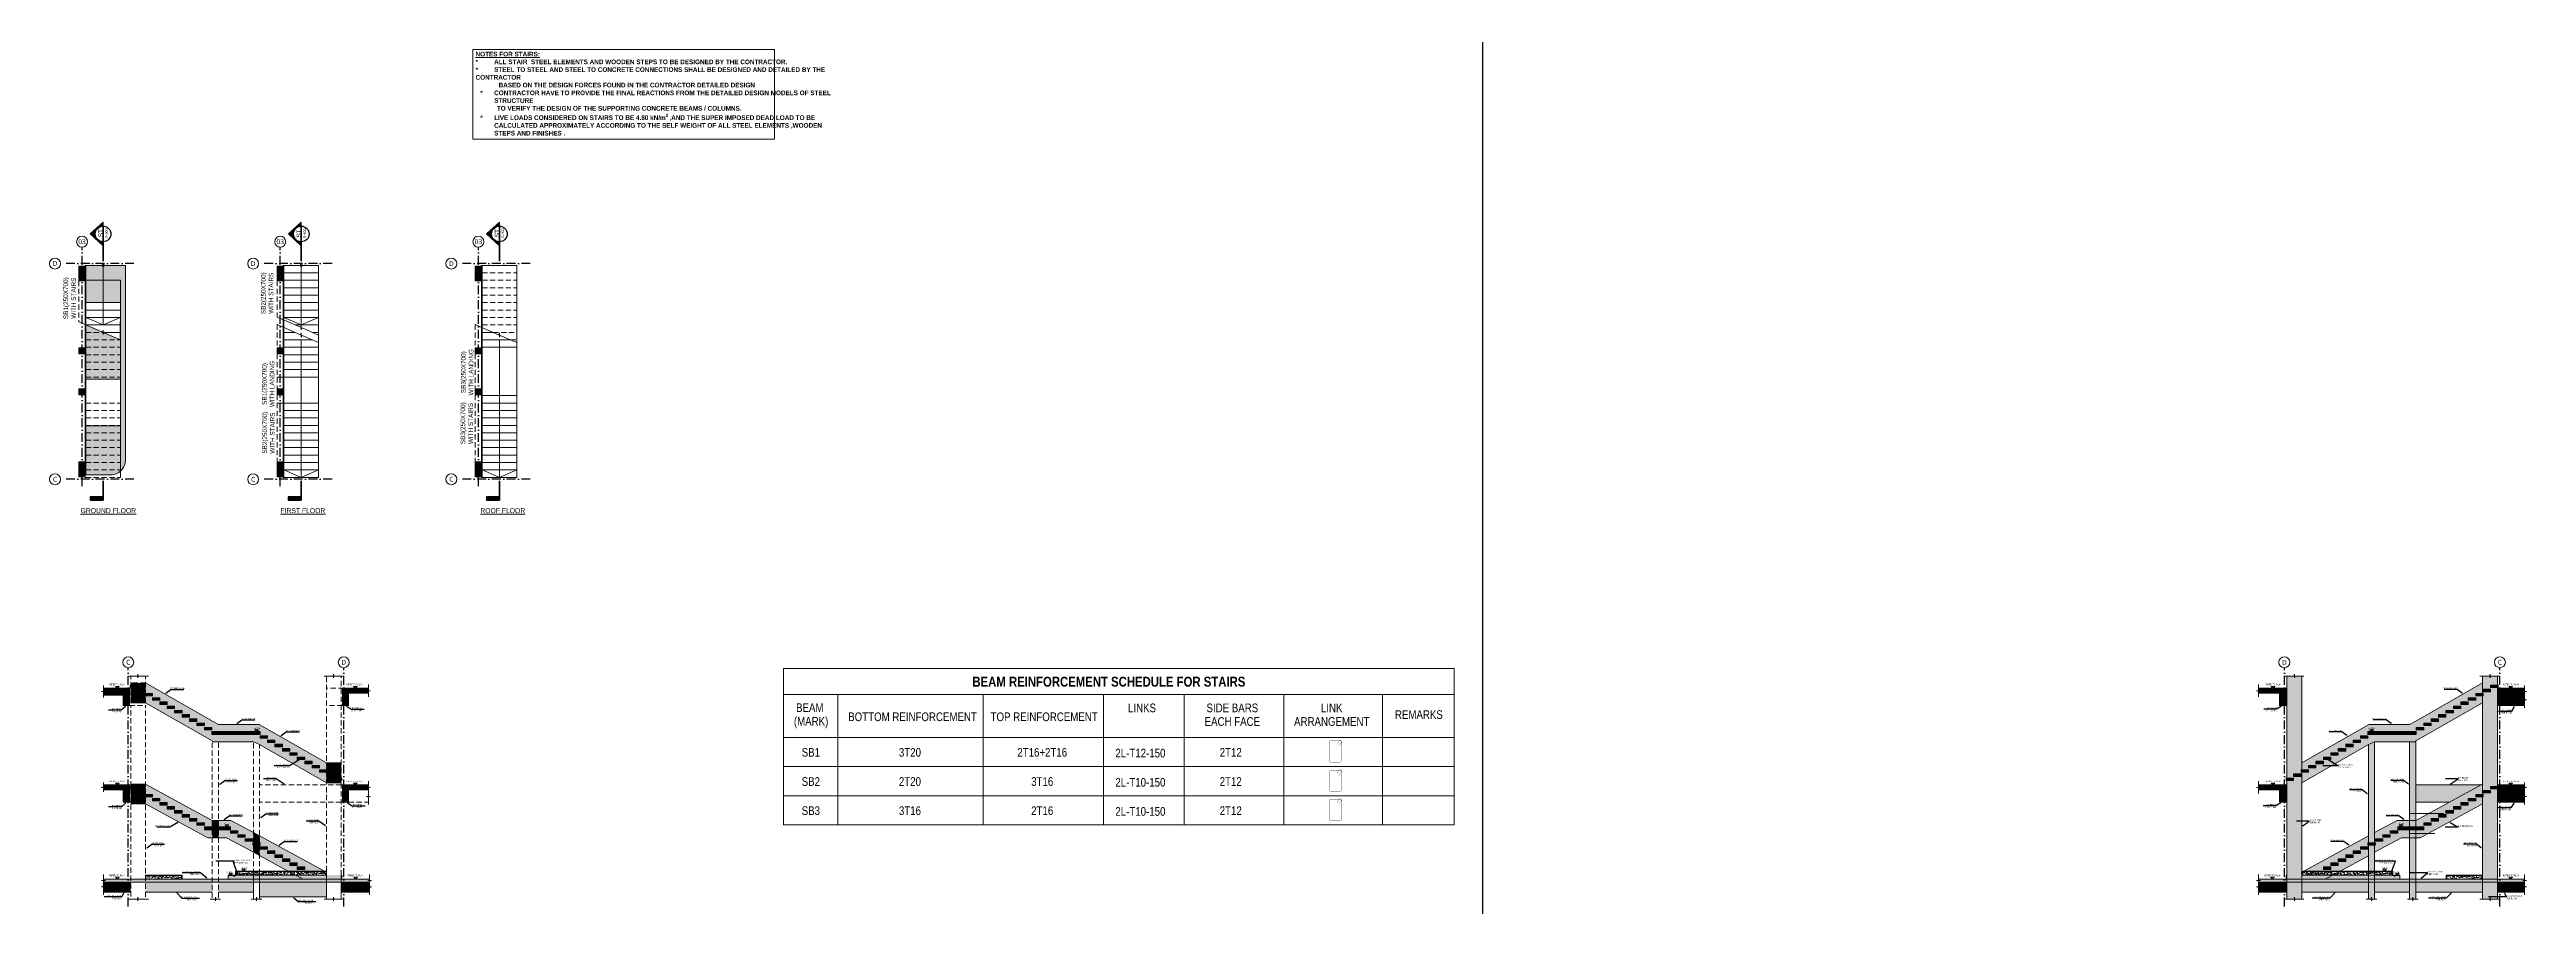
# Model space of a CAD drawing. Header units: millimetres. Extents: x -75675 to 439858, y -36597 to -1720.
# Drawn here: x -75675 to 24323, y -36280 to -1720 of the extents above.
import ezdxf
from ezdxf import colors
from ezdxf.entities.mleader import LeaderData, LeaderLine
from ezdxf.math import Vec2, Vec3

# ---------------------------------------------------------------- set-up
doc = ezdxf.new("R2010")
doc.units = ezdxf.units.MM
doc.header["$LTSCALE"] = 75
for name, pattern in [('Dash Dot 3_16_', [7.9375, 4.7625, -1.5875, 0, -1.5875]), ('Dot & Dashed', [502.708322, 238.125, -132.291667, 0, -132.291655]), ('Hidden Line', [4.233333, 2.822222, -1.411111]), ('HIDDEN2', [0.635, 0.423333, -0.211667])]:
    doc.linetypes.add(name, pattern=pattern)
for name, color, linetype in [('00_A_GRIDS.3D', 7, 'Continuous'), ('05_DIMENSION_SETTING OUT EXTERIOR.DIM', 7, 'Continuous'), ('STR_TXT-L', 1, 'Continuous')]:
    doc.layers.add(name, color=color, linetype=linetype)
for name, color, linetype, lineweight in [('A-ANNO-DIMS', 211, 'Continuous', 9), ('A-DETL-THIN', 151, 'Continuous', 9), ('G-ANNO-SCHD', 231, 'Continuous', 5), ('G-ANNO-SYMB', 111, 'Continuous', 9), ('G-ANNO-TEXT', 231, 'Continuous', 9), ('S-BEAM-IDEN', 2, 'Continuous', 9), ('S-COL', 3, 'Continuous', 13), ('S-HATCH', 8, 'Continuous', 9), ('S-Slab', 3, 'Continuous', 13), ('S-STRS-____-OTLN', 31, 'Continuous', 9)]:
    doc.layers.add(name, color=color, linetype=linetype, lineweight=lineweight)
doc.styles.add('Arial Narrow_1', font='ARIALN.TTF', dxfattribs={"height": 125})
doc.styles.add('Arial Narrow_2', font='ARIALN.TTF', dxfattribs={"height": 187.5})
doc.styles.add('Arial Narrow_4', font='ARIALN.TTF', dxfattribs={"height": 100})
doc.styles.add('Arial Narrow_B', font='ARIALNB.TTF', dxfattribs={"height": 5})
doc.styles.add('Arial Narrow_B_2', font='ARIALNB.TTF', dxfattribs={"height": 2.5})
doc.styles.add('Arial_4', font='arial.ttf', dxfattribs={"width": 0.8, "height": 2.5})
doc.styles.add('GENERATED_STYLE_1', font='arial.ttf')
doc.styles.add('GENERATED_STYLE_3', font='trebuc.ttf', dxfattribs={"width": 0.78})
pattern_1 = [(90, (-502582.97, 0), (60, -4e-15), [100, -20]), (90, (-502562.97, -20), (60, -4e-15), [60, -15, 30, -15]), (90, (-502542.97, -50), (60, -4e-15), [100, -20])]
pattern_2 = [(50, (-502582.97, 0), (182.18467, -15.939086), [19.05, -209.55]), (355, (-502582.97, 0), (-35.24342, 191.056845), [15.24, -167.640584]), (100.451445, (-502567.79, -1.33), (146.94125, 175.11775), [16.19001, -178.090245]), (46.1842, (-502582.97, 50.8), (271.07904, -42.04233), [28.575, -314.325]), (96.63556, (-502560.38, 47.3), (237.40413, 247.42612), [24.28502, -267.1356]), (351.18415, (-502582.97, 50.8), (237.40413, 247.42612), [22.85997, -251.45973]), (21, (-502557.57, 38.1), (151.61439, -102.2652), [19.05, -209.55]), (326, (-502557.57, 38.1), (61.80203, 184.18797), [15.24, -167.64]), (71.451445, (-502544.94, 29.58), (213.41642, 81.92277), [16.19001, -178.08994]), (37.5, (-502582.97, 0), (3.088603, 84.555039), [0, -165.608, 0, -170.18, 0, -168.275]), (7.5, (-502582.97, 0), (66.819663, 100.180575), [0, -97.028, 0, -161.798, 0, -64.135]), (327.5, (-502639.61, 0), (135.590595, -5.728744), [0, -63.5, 0, -198.12, 0, -262.89]), (317.5, (-502665.01, 0), (148.12918, 25.42649), [0, -82.55, 0, -131.572, 0, -186.69])]
pattern_3 = [(90, (-415535.116, 0), (60, -4e-15), [100, -20]), (90, (-415515.116, -20), (60, -4e-15), [60, -15, 30, -15]), (90, (-415495.116, -50), (60, -4e-15), [100, -20])]
pattern_4 = [(45, (-415535.116, 0), (-22.4506403, 22.4506403), []), (45, (-415535.116, 15.875), (-22.4506403, 22.4506403), [])]
pattern_5 = [(50, (-415535.12, 0), (182.18467, -15.939086), [19.05, -209.55]), (355, (-415535.12, 0), (-35.24342, 191.056845), [15.24, -167.640584]), (100.451445, (-415519.93, -1.33), (146.94125, 175.11775), [16.19001, -178.090245]), (46.1842, (-415535.12, 50.8), (271.07904, -42.04233), [28.575, -314.325]), (96.63556, (-415512.53, 47.3), (237.40413, 247.42612), [24.28502, -267.1356]), (351.18415, (-415535.12, 50.8), (237.40413, 247.42612), [22.85997, -251.45973]), (21, (-415509.72, 38.1), (151.61439, -102.2652), [19.05, -209.55]), (326, (-415509.72, 38.1), (61.80203, 184.18797), [15.24, -167.64]), (71.451445, (-415497.08, 29.58), (213.41642, 81.92277), [16.19001, -178.08994]), (37.5, (-415535.116, 0), (3.088603, 84.555039), [0, -165.608, 0, -170.18, 0, -168.275]), (7.5, (-415535.12, 0), (66.819663, 100.180575), [0, -97.028, 0, -161.798, 0, -64.135]), (327.5, (-415591.76, 0), (135.590595, -5.728744), [0, -63.5, 0, -198.12, 0, -262.89]), (317.5, (-415617.16, 0), (148.12918, 25.42649), [0, -82.55, 0, -131.572, 0, -186.69])]

# ---------------------------------------------------------------- blocks, each defined once
blk = doc.blocks.new('Section - SECTION_TAIL-616140-VILLA E - FOUNDATION')
at = {"layer": 'G-ANNO-SYMB'}
blk.add_hatch(color=256, dxfattribs=at).paths.add_polyline_path([(-12.5, 0), (-15, 0), (-15, 10), (-12.5, 10)], flags=0)
blk.add_line((-12.5, 10), (-15, 10), dxfattribs=at)
at = {"layer": 'G-ANNO-SYMB', "lineweight": 50}
for p, q in [((-15, 10), (-15, 0)), ((-15, 0), (0, 0)), ((-15, 0), (-12.5, 0)), ((-12.5, 0), (-12.5, 10))]:
    blk.add_line(p, q, dxfattribs=at)
blk = doc.blocks.new('Section - SECTION_HEAD-614868-VILLA E - FOUNDATION')
at = {"layer": 'G-ANNO-SYMB'}
h = blk.add_hatch(color=256, dxfattribs=at)
edge = h.paths.add_edge_path(flags=0)
edge.add_line((-11.9, 0), (-15, 0))
edge.add_line((-15, 0), (-5.9, 9.8))
edge.add_line((-5.9, 9.8), (3.3, 0))
edge.add_line((3.3, 0), (0.1, 0))
edge.add_arc((-5.9, 0), 6, 0, 180)
for p, q in [((-5.9, 9.8), (-15, 0)), ((3.3, 0), (-5.9, 9.8)), ((0.1, 0), (3.3, 0)), ((-15, 0), (-11.9, 0))]:
    blk.add_line(p, q, dxfattribs=at)
at = {"layer": 'G-ANNO-SYMB', "lineweight": 50}
blk.add_line((0.1, 0), (15.1, 0), dxfattribs=at)
at = {"layer": 'G-ANNO-SYMB', "lineweight": 30}
for start, end in [(360, 180), (180, 360)]:
    blk.add_arc((-5.9, 0), 6, start, end, dxfattribs=at)
at = {"layer": 'G-ANNO-SYMB'}
blk.add_arc((-5.9, 0), 6, 0, 180, dxfattribs=at)

msp = doc.modelspace()

# ---------------------------------------------------------------- hatches: boundary and pattern name
at = {"layer": 'S-HATCH'}
for points in [[(-74237, -10451), (-74487, -10451), (-74487, -11051), (-74237, -11051)], [(-66237, -10451), (-66487, -10451), (-66487, -11051), (-66237, -11051)], [(-58237, -10451), (-58487, -10451), (-58487, -11051), (-58237, -11051)], [(-74237, -13748), (-74487, -13748), (-74487, -13998), (-74237, -13998)], [(-66237, -13748), (-66487, -13748), (-66487, -13998), (-66237, -13998)], [(-58237, -13748), (-58487, -13748), (-58487, -13998), (-58237, -13998)], [(-74237, -15401), (-74487, -15401), (-74487, -15651), (-74237, -15651)], [(-66237, -15401), (-66487, -15401), (-66487, -15651), (-66237, -15651)], [(-58237, -15401), (-58487, -15401), (-58487, -15651), (-58237, -15651)], [(-74237, -18351), (-74487, -18351), (-74487, -18951), (-74237, -18951)], [(-66237, -18351), (-66487, -18351), (-66487, -18951), (-66237, -18951)], [(-58237, -18351), (-58487, -18351), (-58487, -18951), (-58237, -18951)], [(-73497, -35179), (-62753, -35179), (-62753, -35215), (-62829, -35239), (-62678, -35239), (-62753, -35263), (-62753, -35299), (-73497, -35299), (-73497, -35263), (-73421, -35239), (-73572, -35239), (-73497, -35215)], [(-72498, -35699), (-72498, -35299), (-73497, -35299), (-73497, -35466), (-73572, -35490), (-73497, -35490), (-73421, -35490), (-73497, -35514), (-73497, -35699)], [(-62753, -35699), (-62753, -35514), (-62678, -35490), (-62753, -35490), (-62829, -35490), (-62753, -35466), (-62753, -35299), (-63799, -35299), (-63799, -35699)], [(24247, -35179), (13504, -35179), (13504, -35215), (13579, -35239), (13428, -35239), (13504, -35263), (13504, -35299), (24247, -35299), (24247, -35263), (24171, -35239), (24323, -35239), (24247, -35215)], [(14549, -35699), (14549, -35299), (13504, -35299), (13504, -35466), (13579, -35490), (13504, -35490), (13504, -35699)], [(24247, -35699), (24247, -35514), (24171, -35490), (24247, -35490), (24247, -35299), (23249, -35299), (23249, -35699)]]:
    msp.add_hatch(color=256, dxfattribs=at).paths.add_polyline_path(points)
h = msp.add_hatch(dxfattribs=at)
h.set_pattern_fill('AR-CONC', color=256)
edge = h.paths.add_edge_path()
edge.add_line((-72612, -10426), (-74212, -10426))
edge.add_line((-74212, -10426), (-74211, -11926))
edge.add_line((-74211, -11926), (-72811, -11926))
edge.add_line((-72811, -11926), (-72819, -13426))
edge.add_line((-72819, -13426), (-74210, -12828))
edge.add_line((-74210, -12828), (-74210, -15016))
edge.add_line((-74210, -15016), (-72812, -15016))
edge.add_line((-72812, -15016), (-72812, -16896))
edge.add_line((-72812, -16896), (-74212, -16896))
edge.add_line((-74212, -16896), (-74212, -18876))
edge.add_line((-74212, -18876), (-73212, -18876))
edge.add_arc((-73212, -18276), 600, 270.01739, 360.01746)
edge.add_line((-72612, -18276), (-72612, -10426))
at = {"layer": 'S-HATCH', "transparency": 33554687}
h = msp.add_hatch(color=9, dxfattribs=at)
h.dxf.hatch_style = 1
h.paths.add_polyline_path([(15249, -35299), (14649, -35299), (14649, -35982), (14936, -35982), (14960, -35906), (14960, -35982), (14960, -36057), (14984, -35982), (15249, -35982)])
h.paths.add_polyline_path([(15249, -30866), (15224, -30866), (15224, -30766), (15249, -30766), (15249, -26988), (14984, -26988), (14960, -27063), (14960, -26988), (14960, -26912), (14936, -26988), (14649, -26988), (14649, -31108), (14924, -31108), (14924, -31207), (14649, -31207), (14649, -35017), (15249, -35016), (15249, -34853), (15249, -34854)])
h.paths.add_polyline_path([(14924, -31037), (14924, -30937), (15224, -30937), (15224, -31037)], flags=16)
h.paths.add_polyline_path([(14944, -31017), (14944, -30957), (15204, -30957), (15204, -31017)], flags=0)
h.paths.add_polyline_path([(23149, -27449), (22874, -27449), (22874, -27350), (23149, -27350), (23149, -26988), (22883, -26988), (22859, -27063), (22859, -26988), (22859, -26912), (22835, -26988), (22549, -26988), (22549, -27691), (22574, -27691), (22574, -27791), (22549, -27791), (22549, -31765), (22575, -31765), (22575, -31865), (22549, -31865), (22549, -35179), (23149, -35179), (23149, -31540), (22874, -31540), (22874, -31440), (23149, -31440)])
h.paths.add_polyline_path([(22875, -31603), (22875, -31702), (22574, -31702), (22574, -31603)], flags=16)
h.paths.add_polyline_path([(22855, -31623), (22855, -31682), (22594, -31682), (22594, -31623)], flags=0)
h.paths.add_polyline_path([(22574, -27620), (22574, -27520), (22874, -27520), (22874, -27620)], flags=16)
h.paths.add_polyline_path([(22594, -27600), (22594, -27540), (22854, -27540), (22854, -27600)], flags=0)
h.paths.add_polyline_path([(23149, -35299), (22549, -35299), (22549, -35982), (22835, -35982), (22859, -35906), (22859, -35982), (22859, -36057), (22883, -35982), (23149, -35982)])
h = msp.add_hatch(color=256, dxfattribs=at)
h.dxf.hatch_style = 1
h.paths.add_polyline_path([(-73421, -27616), (-73497, -27640), (-73497, -27754), (-72700, -27754), (-72700, -28179), (-72450, -28179), (-72450, -27479), (-72700, -27479), (-73497, -27479), (-73497, -27592), (-73572, -27616), (-73497, -27616)])
at = {"layer": 'S-HATCH'}
h = msp.add_hatch(dxfattribs=at)
h.set_pattern_fill('GOST_WOOD', color=9, scale=10)
h.set_pattern_definition([(90, (-495833.3, 7340.667), (60, -4e-15), [100, -20]), (90, (-495813.3, 7320.667), (60, -4e-15), [60, -15, 30, -15]), (90, (-495793.3, 7290.667), (60, -4e-15), [100, -20])])
h.paths.add_polyline_path([(-72424, -27350), (-72424, -27449), (-72124, -27449), (-72124, -27350)])
h.paths.add_polyline_path([(-72144, -27370), (-72144, -27429), (-72404, -27429), (-72404, -27370)], flags=16)
at = {"layer": 'S-HATCH', "transparency": 33554687}
h = msp.add_hatch(dxfattribs=at)
h.set_pattern_fill('STEEL', color=9, scale=10)
h.set_pattern_definition([(45, (-495833.302, 7340.667), (-22.4506403, 22.4506403), []), (45, (-495833.302, 7356.542), (-22.4506403, 22.4506403), [])])
h.paths.add_polyline_path([(-72404, -27370), (-72404, -27429), (-72144, -27429), (-72144, -27370)])
h = msp.add_hatch(color=256, dxfattribs=at)
h.dxf.hatch_style = 1
h.paths.add_polyline_path([(-71798, -27267), (-72398, -27267), (-72398, -27350), (-72124, -27350), (-72124, -27449), (-72398, -27449), (-72398, -28073), (-71798, -28073), (-71798, -27791), (-71824, -27791), (-71824, -27691), (-71798, -27691)])
h.paths.add_polyline_path([(-71824, -27520), (-71824, -27620), (-72124, -27620), (-72124, -27520)], flags=16)
h.paths.add_polyline_path([(-71844, -27540), (-71844, -27600), (-72104, -27600), (-72104, -27540)], flags=0)
at = {"layer": 'S-HATCH'}
h = msp.add_hatch(dxfattribs=at)
h.set_pattern_fill('GOST_WOOD', color=9, scale=10)
h.set_pattern_definition([(90, (-496133.3, 7169.833), (60, -4e-15), [100, -20]), (90, (-496113.3, 7149.833), (60, -4e-15), [60, -15, 30, -15]), (90, (-496093.3, 7119.833), (60, -4e-15), [100, -20])])
h.paths.add_polyline_path([(-72124, -27520), (-72124, -27620), (-71824, -27620), (-71824, -27520)])
h.paths.add_polyline_path([(-71844, -27540), (-71844, -27600), (-72104, -27600), (-72104, -27540)], flags=16)
at = {"layer": 'S-HATCH', "transparency": 33554687}
h = msp.add_hatch(dxfattribs=at)
h.set_pattern_fill('STEEL', color=9, scale=10)
h.set_pattern_definition([(45, (-496133.302, 7169.833), (-22.4506403, 22.4506403), []), (45, (-496133.302, 7185.708), (-22.4506403, 22.4506403), [])])
h.paths.add_polyline_path([(-72104, -27540), (-72104, -27600), (-71844, -27600), (-71844, -27540)])
at = {"layer": 'S-HATCH'}
h = msp.add_hatch(dxfattribs=at)
h.set_pattern_fill('GOST_WOOD', color=9, scale=10)
h.set_pattern_definition([(90, (-496433.3, 6999), (60, -4e-15), [100, -20]), (90, (-496413.3, 6979), (60, -4e-15), [60, -15, 30, -15]), (90, (-496393.3, 6949), (60, -4e-15), [100, -20])])
h.paths.add_polyline_path([(-71824, -27691), (-71824, -27791), (-71524, -27791), (-71524, -27691)])
h.paths.add_polyline_path([(-71544, -27711), (-71544, -27771), (-71804, -27771), (-71804, -27711)], flags=16)
at = {"layer": 'S-HATCH', "transparency": 33554687}
h = msp.add_hatch(dxfattribs=at)
h.set_pattern_fill('STEEL', color=9, scale=10)
h.set_pattern_definition([(45, (-496433.302, 6999), (-22.4506403, 22.4506403), []), (45, (-496433.302, 7014.875), (-22.4506403, 22.4506403), [])])
h.paths.add_polyline_path([(-71804, -27711), (-71804, -27771), (-71544, -27771), (-71544, -27711)])
h = msp.add_hatch(color=256, dxfattribs=at)
h.dxf.hatch_style = 1
h.paths.add_polyline_path([(-68854, -29639), (-69104, -29639), (-69104, -29607), (-71798, -28073), (-71798, -27791), (-71524, -27791), (-71524, -27691), (-71798, -27691), (-71798, -27267), (-69101, -28804), (-68854, -28939), (-67444, -28939), (-67213, -28939), (-64499, -30484), (-64499, -30766), (-64774, -30766), (-64774, -30866), (-64499, -30866), (-64499, -31290), (-67194, -29755), (-67444, -29639)])
h.paths.add_polyline_path([(-67174, -29348), (-67174, -29229), (-69124, -29229), (-69124, -29348)], flags=16)
h.paths.add_polyline_path([(-67194, -29328), (-67194, -29249), (-69104, -29249), (-69104, -29328)], flags=0)
h.paths.add_polyline_path([(-67174, -29499), (-66874, -29499), (-66874, -29400), (-67174, -29400)], flags=16)
h.paths.add_polyline_path([(-67154, -29479), (-66894, -29479), (-66894, -29420), (-67154, -29420)], flags=0)
h.paths.add_polyline_path([(-66874, -29670), (-66574, -29670), (-66574, -29570), (-66874, -29570)], flags=16)
h.paths.add_polyline_path([(-66854, -29590), (-66854, -29650), (-66594, -29650), (-66594, -29590)], flags=0)
h.paths.add_polyline_path([(-66574, -29741), (-66574, -29841), (-66274, -29841), (-66274, -29741)], flags=16)
h.paths.add_polyline_path([(-66554, -29761), (-66554, -29821), (-66294, -29821), (-66294, -29761)], flags=0)
h.paths.add_polyline_path([(-69124, -29157), (-69124, -29058), (-69424, -29058), (-69424, -29157)], flags=16)
h.paths.add_polyline_path([(-69144, -29137), (-69144, -29078), (-69404, -29078), (-69404, -29137)], flags=0)
h.paths.add_polyline_path([(-66274, -29912), (-66274, -30012), (-65974, -30012), (-65974, -29912)], flags=16)
h.paths.add_polyline_path([(-66254, -29932), (-66254, -29992), (-65994, -29992), (-65994, -29932)], flags=0)
h.paths.add_polyline_path([(-69424, -28987), (-69424, -28887), (-69724, -28887), (-69724, -28987)], flags=16)
h.paths.add_polyline_path([(-69444, -28967), (-69444, -28907), (-69704, -28907), (-69704, -28967)], flags=0)
h.paths.add_polyline_path([(-65974, -30083), (-65974, -30182), (-65674, -30182), (-65674, -30083)], flags=16)
h.paths.add_polyline_path([(-65954, -30103), (-65954, -30162), (-65694, -30162), (-65694, -30103)], flags=0)
h.paths.add_polyline_path([(-69724, -28816), (-69724, -28716), (-70024, -28716), (-70024, -28816)], flags=16)
h.paths.add_polyline_path([(-69744, -28796), (-69744, -28736), (-70004, -28736), (-70004, -28796)], flags=0)
h.paths.add_polyline_path([(-65674, -30254), (-65674, -30353), (-65374, -30353), (-65374, -30254)], flags=16)
h.paths.add_polyline_path([(-65654, -30274), (-65654, -30333), (-65394, -30333), (-65394, -30274)], flags=0)
h.paths.add_polyline_path([(-70024, -28645), (-70024, -28545), (-70324, -28545), (-70324, -28645)], flags=16)
h.paths.add_polyline_path([(-70044, -28625), (-70044, -28565), (-70304, -28565), (-70304, -28625)], flags=0)
h.paths.add_polyline_path([(-65374, -30425), (-65374, -30524), (-65074, -30524), (-65074, -30425)], flags=16)
h.paths.add_polyline_path([(-65354, -30445), (-65354, -30504), (-65094, -30504), (-65094, -30445)], flags=0)
h.paths.add_polyline_path([(-70324, -28474), (-70324, -28375), (-70624, -28375), (-70624, -28474)], flags=16)
h.paths.add_polyline_path([(-70344, -28454), (-70344, -28395), (-70604, -28395), (-70604, -28454)], flags=0)
h.paths.add_polyline_path([(-65074, -30595), (-65074, -30695), (-64774, -30695), (-64774, -30595)], flags=16)
h.paths.add_polyline_path([(-65054, -30615), (-65054, -30675), (-64794, -30675), (-64794, -30615)], flags=0)
h.paths.add_polyline_path([(-70624, -28303), (-70624, -28204), (-70924, -28204), (-70924, -28303)], flags=16)
h.paths.add_polyline_path([(-70644, -28283), (-70644, -28224), (-70904, -28224), (-70904, -28283)], flags=0)
h.paths.add_polyline_path([(-70924, -28132), (-70924, -28033), (-71224, -28033), (-71224, -28132)], flags=16)
h.paths.add_polyline_path([(-70944, -28112), (-70944, -28053), (-71204, -28053), (-71204, -28112)], flags=0)
h.paths.add_polyline_path([(-71224, -27962), (-71224, -27862), (-71524, -27862), (-71524, -27962)], flags=16)
h.paths.add_polyline_path([(-71244, -27942), (-71244, -27882), (-71504, -27882), (-71504, -27942)], flags=0)
at = {"layer": 'S-HATCH'}
h = msp.add_hatch(dxfattribs=at)
h.set_pattern_fill('GOST_WOOD', color=9, scale=10)
h.set_pattern_definition([(90, (-496733.3, 6828.167), (60, -4e-15), [100, -20]), (90, (-496713.3, 6808.167), (60, -4e-15), [60, -15, 30, -15]), (90, (-496693.3, 6778.167), (60, -4e-15), [100, -20])])
h.paths.add_polyline_path([(-71524, -27862), (-71524, -27962), (-71224, -27962), (-71224, -27862)])
h.paths.add_polyline_path([(-71244, -27882), (-71244, -27942), (-71504, -27942), (-71504, -27882)], flags=16)
at = {"layer": 'S-HATCH', "transparency": 33554687}
h = msp.add_hatch(dxfattribs=at)
h.set_pattern_fill('STEEL', color=9, scale=10)
h.set_pattern_definition([(45, (-496733.302, 6828.167), (-22.4506403, 22.4506403), []), (45, (-496733.302, 6844.042), (-22.4506403, 22.4506403), [])])
h.paths.add_polyline_path([(-71504, -27882), (-71504, -27942), (-71244, -27942), (-71244, -27882)])
h = msp.add_hatch(color=256, dxfattribs=at)
h.dxf.hatch_style = 1
h.paths.add_polyline_path([(-63850, -27479), (-63799, -27479), (-63799, -28179), (-63850, -28179)])
h = msp.add_hatch(color=256, dxfattribs=at)
h.dxf.hatch_style = 1
h.paths.add_polyline_path([(-63799, -27479), (-63600, -27479), (-62801, -27479), (-62801, -27555), (-62877, -27579), (-62754, -27579), (-62725, -27579), (-62801, -27603), (-62801, -27679), (-63600, -27679), (-63600, -28179), (-63799, -28179)])
h = msp.add_hatch(color=256, dxfattribs=at)
h.dxf.hatch_style = 1
h.paths.add_polyline_path([(14549, -27479), (14350, -27479), (13504, -27479), (13504, -27555), (13580, -27579), (13504, -27579), (13429, -27579), (13504, -27603), (13504, -27679), (14350, -27679), (14350, -28179), (14549, -28179)])
h = msp.add_hatch(color=256, dxfattribs=at)
h.dxf.hatch_style = 1
h.paths.add_polyline_path([(14600, -27479), (14549, -27479), (14549, -28179), (14600, -28179)])
h = msp.add_hatch(color=9, dxfattribs=at)
h.dxf.hatch_style = 1
h.paths.add_polyline_path([(14649, -27479), (14600, -27479), (14600, -28179), (14649, -28179)])
h = msp.add_hatch(color=256, dxfattribs=at)
h.dxf.hatch_style = 1
h.paths.add_polyline_path([(19604, -29639), (19854, -29639), (19854, -29607), (22549, -28073), (22549, -27791), (22274, -27791), (22274, -27691), (22549, -27691), (22549, -27267), (19851, -28804), (19604, -28939), (18194, -28939), (17964, -28939), (15249, -30484), (15249, -30766), (15524, -30766), (15524, -30866), (15249, -30866), (15249, -31290), (17944, -29755), (18194, -29639)])
h.paths.add_polyline_path([(17924, -29348), (17924, -29229), (19874, -29229), (19874, -29348)], flags=16)
h.paths.add_polyline_path([(17944, -29328), (17944, -29249), (19854, -29249), (19854, -29328)], flags=0)
h.paths.add_polyline_path([(17924, -29499), (17624, -29499), (17624, -29400), (17924, -29400)], flags=16)
h.paths.add_polyline_path([(17904, -29479), (17644, -29479), (17644, -29420), (17904, -29420)], flags=0)
h.paths.add_polyline_path([(17624, -29670), (17324, -29670), (17324, -29570), (17624, -29570)], flags=16)
h.paths.add_polyline_path([(17604, -29590), (17604, -29650), (17344, -29650), (17344, -29590)], flags=0)
h.paths.add_polyline_path([(17324, -29741), (17324, -29841), (17024, -29841), (17024, -29741)], flags=16)
h.paths.add_polyline_path([(17304, -29761), (17304, -29821), (17044, -29821), (17044, -29761)], flags=0)
h.paths.add_polyline_path([(19874, -29157), (19874, -29058), (20174, -29058), (20174, -29157)], flags=16)
h.paths.add_polyline_path([(19894, -29137), (19894, -29078), (20154, -29078), (20154, -29137)], flags=0)
h.paths.add_polyline_path([(17024, -29912), (17024, -30012), (16724, -30012), (16724, -29912)], flags=16)
h.paths.add_polyline_path([(17004, -29932), (17004, -29992), (16744, -29992), (16744, -29932)], flags=0)
h.paths.add_polyline_path([(20174, -28987), (20174, -28887), (20474, -28887), (20474, -28987)], flags=16)
h.paths.add_polyline_path([(20194, -28967), (20194, -28907), (20454, -28907), (20454, -28967)], flags=0)
h.paths.add_polyline_path([(16724, -30083), (16724, -30182), (16424, -30182), (16424, -30083)], flags=16)
h.paths.add_polyline_path([(16704, -30103), (16704, -30162), (16444, -30162), (16444, -30103)], flags=0)
h.paths.add_polyline_path([(20474, -28816), (20474, -28716), (20774, -28716), (20774, -28816)], flags=16)
h.paths.add_polyline_path([(20494, -28796), (20494, -28736), (20754, -28736), (20754, -28796)], flags=0)
h.paths.add_polyline_path([(16425, -30254), (16425, -30353), (16124, -30353), (16124, -30254)], flags=16)
h.paths.add_polyline_path([(16405, -30274), (16405, -30333), (16144, -30333), (16144, -30274)], flags=0)
h.paths.add_polyline_path([(20774, -28645), (20774, -28545), (21074, -28545), (21074, -28645)], flags=16)
h.paths.add_polyline_path([(20794, -28625), (20794, -28565), (21054, -28565), (21054, -28625)], flags=0)
h.paths.add_polyline_path([(16124, -30425), (16124, -30524), (15824, -30524), (15824, -30425)], flags=16)
h.paths.add_polyline_path([(16104, -30445), (16104, -30504), (15844, -30504), (15844, -30445)], flags=0)
h.paths.add_polyline_path([(21074, -28474), (21074, -28375), (21374, -28375), (21374, -28474)], flags=16)
h.paths.add_polyline_path([(21094, -28454), (21094, -28395), (21354, -28395), (21354, -28454)], flags=0)
h.paths.add_polyline_path([(15824, -30595), (15824, -30695), (15524, -30695), (15524, -30595)], flags=16)
h.paths.add_polyline_path([(15804, -30615), (15804, -30675), (15544, -30675), (15544, -30615)], flags=0)
h.paths.add_polyline_path([(21374, -28303), (21374, -28204), (21674, -28204), (21674, -28303)], flags=16)
h.paths.add_polyline_path([(21394, -28283), (21394, -28224), (21654, -28224), (21654, -28283)], flags=0)
h.paths.add_polyline_path([(21674, -28132), (21674, -28033), (21974, -28033), (21974, -28132)], flags=16)
h.paths.add_polyline_path([(21694, -28112), (21694, -28053), (21954, -28053), (21954, -28112)], flags=0)
h.paths.add_polyline_path([(21974, -27962), (21974, -27862), (22274, -27862), (22274, -27962)], flags=16)
h.paths.add_polyline_path([(21994, -27942), (21994, -27882), (22254, -27882), (22254, -27942)], flags=0)
at = {"layer": 'S-HATCH'}
h = msp.add_hatch(dxfattribs=at)
h.set_pattern_fill('GOST_WOOD', color=9, scale=10)
h.set_pattern_definition([(90, (-409685.45, 6828.167), (60, -4e-15), [100, -20]), (90, (-409665.45, 6808.167), (60, -4e-15), [60, -15, 30, -15]), (90, (-409645.45, 6778.167), (60, -4e-15), [100, -20])])
h.paths.add_polyline_path([(21974, -27962), (22274, -27962), (22274, -27862), (21974, -27862)])
at = {"layer": 'S-HATCH', "transparency": 33554687}
h = msp.add_hatch(dxfattribs=at)
h.set_pattern_fill('STEEL', color=9, scale=10)
h.set_pattern_definition([(45, (-409685.448, 6828.167), (-22.4506403, 22.4506403), []), (45, (-409685.448, 6844.042), (-22.4506403, 22.4506403), [])])
h.paths.add_polyline_path([(22254, -27882), (21994, -27882), (21994, -27942), (22254, -27942)])
at = {"layer": 'S-HATCH'}
h = msp.add_hatch(dxfattribs=at)
h.set_pattern_fill('GOST_WOOD', color=9, scale=10)
h.set_pattern_definition([(90, (-409385.45, 6999), (60, -4e-15), [100, -20]), (90, (-409365.45, 6979), (60, -4e-15), [60, -15, 30, -15]), (90, (-409345.45, 6949), (60, -4e-15), [100, -20])])
h.paths.add_polyline_path([(22274, -27791), (22574, -27791), (22574, -27691), (22274, -27691)])
at = {"layer": 'S-HATCH', "transparency": 33554687}
h = msp.add_hatch(dxfattribs=at)
h.set_pattern_fill('STEEL', color=9, scale=10)
h.set_pattern_definition([(45, (-409385.448, 6999), (-22.4506403, 22.4506403), []), (45, (-409385.448, 7014.875), (-22.4506403, 22.4506403), [])])
h.paths.add_polyline_path([(22554, -27711), (22294, -27711), (22294, -27771), (22554, -27771)])
at = {"layer": 'S-HATCH'}
h = msp.add_hatch(dxfattribs=at)
h.set_pattern_fill('GOST_WOOD', color=9, scale=10)
h.set_pattern_definition([(90, (-409085.45, 7169.833), (60, -4e-15), [100, -20]), (90, (-409065.45, 7149.833), (60, -4e-15), [60, -15, 30, -15]), (90, (-409045.45, 7119.833), (60, -4e-15), [100, -20])])
h.paths.add_polyline_path([(22574, -27620), (22874, -27620), (22874, -27520), (22574, -27520)])
at = {"layer": 'S-HATCH', "transparency": 33554687}
h = msp.add_hatch(dxfattribs=at)
h.set_pattern_fill('STEEL', color=9, scale=10)
h.set_pattern_definition([(45, (-409085.448, 7169.833), (-22.4506403, 22.4506403), []), (45, (-409085.448, 7185.708), (-22.4506403, 22.4506403), [])])
h.paths.add_polyline_path([(22854, -27540), (22594, -27540), (22594, -27600), (22854, -27600)])
at = {"layer": 'S-HATCH'}
h = msp.add_hatch(dxfattribs=at)
h.set_pattern_fill('GOST_WOOD', color=9, scale=10)
h.set_pattern_definition([(90, (-408785.45, 7340.667), (60, -4e-15), [100, -20]), (90, (-408765.45, 7320.667), (60, -4e-15), [60, -15, 30, -15]), (90, (-408745.45, 7290.667), (60, -4e-15), [100, -20])])
h.paths.add_polyline_path([(22874, -27449), (23174, -27449), (23174, -27350), (22874, -27350)])
at = {"layer": 'S-HATCH', "transparency": 33554687}
h = msp.add_hatch(dxfattribs=at)
h.set_pattern_fill('STEEL', color=9, scale=10)
h.set_pattern_definition([(45, (-408785.448, 7340.667), (-22.4506403, 22.4506403), []), (45, (-408785.448, 7356.542), (-22.4506403, 22.4506403), [])])
h.paths.add_polyline_path([(23154, -27370), (22894, -27370), (22894, -27429), (23154, -27429)])
h = msp.add_hatch(color=9, dxfattribs=at)
h.dxf.hatch_style = 1
h.paths.add_polyline_path([(23200, -27479), (23149, -27479), (23149, -28179), (23200, -28179)])
h = msp.add_hatch(color=256, dxfattribs=at)
h.dxf.hatch_style = 1
h.paths.add_polyline_path([(24171, -27616), (24247, -27616), (24247, -27479), (23450, -27479), (23200, -27479), (23200, -28179), (23450, -28179), (23450, -27754), (24247, -27754), (24247, -27640)])
h = msp.add_hatch(color=9, dxfattribs=at)
h.dxf.hatch_style = 1
h.paths.add_polyline_path([(24247, -27927), (24247, -27760), (24247, -27754), (23450, -27754), (23449, -28179), (24247, -28179), (24247, -27975), (24171, -27951), (24247, -27951), (24323, -27951)])
at = {"layer": 'S-HATCH'}
h = msp.add_hatch(dxfattribs=at)
h.set_pattern_fill('GOST_WOOD', color=9, scale=10)
h.set_pattern_definition([(90, (-497033.3, 6657.333), (60, -4e-15), [100, -20]), (90, (-497013.3, 6637.333), (60, -4e-15), [60, -15, 30, -15]), (90, (-496993.3, 6607.333), (60, -4e-15), [100, -20])])
h.paths.add_polyline_path([(-71224, -28033), (-71224, -28132), (-70924, -28132), (-70924, -28033)])
h.paths.add_polyline_path([(-70944, -28053), (-70944, -28112), (-71204, -28112), (-71204, -28053)], flags=16)
at = {"layer": 'S-HATCH', "transparency": 33554687}
h = msp.add_hatch(dxfattribs=at)
h.set_pattern_fill('STEEL', color=9, scale=10)
h.set_pattern_definition([(45, (-497033.302, 6657.333), (-22.4506403, 22.4506403), []), (45, (-497033.302, 6673.208), (-22.4506403, 22.4506403), [])])
h.paths.add_polyline_path([(-71204, -28053), (-71204, -28112), (-70944, -28112), (-70944, -28053)])
at = {"layer": 'S-HATCH'}
h = msp.add_hatch(dxfattribs=at)
h.set_pattern_fill('GOST_WOOD', color=9, scale=10)
h.set_pattern_definition([(90, (-497333.3, 6486.5), (60, -4e-15), [100, -20]), (90, (-497313.3, 6466.5), (60, -4e-15), [60, -15, 30, -15]), (90, (-497293.3, 6436.5), (60, -4e-15), [100, -20])])
h.paths.add_polyline_path([(-70924, -28204), (-70924, -28303), (-70624, -28303), (-70624, -28204)])
h.paths.add_polyline_path([(-70644, -28224), (-70644, -28283), (-70904, -28283), (-70904, -28224)], flags=16)
at = {"layer": 'S-HATCH', "transparency": 33554687}
h = msp.add_hatch(dxfattribs=at)
h.set_pattern_fill('STEEL', color=9, scale=10)
h.set_pattern_definition([(45, (-497333.302, 6486.5), (-22.4506403, 22.4506403), []), (45, (-497333.302, 6502.375), (-22.4506403, 22.4506403), [])])
h.paths.add_polyline_path([(-70904, -28224), (-70904, -28283), (-70644, -28283), (-70644, -28224)])
at = {"layer": 'S-HATCH'}
h = msp.add_hatch(dxfattribs=at)
h.set_pattern_fill('GOST_WOOD', color=9, scale=10)
h.set_pattern_definition([(90, (-497633.3, 6315.667), (60, -4e-15), [100, -20]), (90, (-497613.3, 6295.667), (60, -4e-15), [60, -15, 30, -15]), (90, (-497593.3, 6265.667), (60, -4e-15), [100, -20])])
h.paths.add_polyline_path([(-70624, -28375), (-70624, -28474), (-70324, -28474), (-70324, -28375)])
h.paths.add_polyline_path([(-70344, -28395), (-70344, -28454), (-70604, -28454), (-70604, -28395)], flags=16)
at = {"layer": 'S-HATCH', "transparency": 33554687}
h = msp.add_hatch(dxfattribs=at)
h.set_pattern_fill('STEEL', color=9, scale=10)
h.set_pattern_definition([(45, (-497633.302, 6315.667), (-22.4506403, 22.4506403), []), (45, (-497633.302, 6331.542), (-22.4506403, 22.4506403), [])])
h.paths.add_polyline_path([(-70604, -28395), (-70604, -28454), (-70344, -28454), (-70344, -28395)])
at = {"layer": 'S-HATCH'}
h = msp.add_hatch(dxfattribs=at)
h.set_pattern_fill('GOST_WOOD', color=9, scale=10)
h.set_pattern_definition([(90, (-497933.3, 6144.833), (60, -4e-15), [100, -20]), (90, (-497913.3, 6124.833), (60, -4e-15), [60, -15, 30, -15]), (90, (-497893.3, 6094.833), (60, -4e-15), [100, -20])])
h.paths.add_polyline_path([(-70324, -28545), (-70324, -28645), (-70024, -28645), (-70024, -28545)])
h.paths.add_polyline_path([(-70044, -28565), (-70044, -28625), (-70304, -28625), (-70304, -28565)], flags=16)
at = {"layer": 'S-HATCH', "transparency": 33554687}
h = msp.add_hatch(dxfattribs=at)
h.set_pattern_fill('STEEL', color=9, scale=10)
h.set_pattern_definition([(45, (-497933.302, 6144.833), (-22.4506403, 22.4506403), []), (45, (-497933.302, 6160.708), (-22.4506403, 22.4506403), [])])
h.paths.add_polyline_path([(-70304, -28565), (-70304, -28625), (-70044, -28625), (-70044, -28565)])
at = {"layer": 'S-HATCH'}
h = msp.add_hatch(dxfattribs=at)
h.set_pattern_fill('GOST_WOOD', color=9, scale=10)
h.set_pattern_definition([(90, (-498233.3, 5974), (60, -4e-15), [100, -20]), (90, (-498213.3, 5954), (60, -4e-15), [60, -15, 30, -15]), (90, (-498193.3, 5924), (60, -4e-15), [100, -20])])
h.paths.add_polyline_path([(-70024, -28716), (-70024, -28816), (-69724, -28816), (-69724, -28716)])
h.paths.add_polyline_path([(-69744, -28736), (-69744, -28796), (-70004, -28796), (-70004, -28736)], flags=16)
at = {"layer": 'S-HATCH', "transparency": 33554687}
h = msp.add_hatch(dxfattribs=at)
h.set_pattern_fill('STEEL', color=9, scale=10)
h.set_pattern_definition([(45, (-498233.302, 5974), (-22.4506403, 22.4506403), []), (45, (-498233.302, 5989.875), (-22.4506403, 22.4506403), [])])
h.paths.add_polyline_path([(-70004, -28736), (-70004, -28796), (-69744, -28796), (-69744, -28736)])
at = {"layer": 'S-HATCH'}
h = msp.add_hatch(dxfattribs=at)
h.set_pattern_fill('GOST_WOOD', color=9, scale=10)
h.set_pattern_definition([(90, (-498533.3, 5803.167), (60, -4e-15), [100, -20]), (90, (-498513.3, 5783.167), (60, -4e-15), [60, -15, 30, -15]), (90, (-498493.3, 5753.167), (60, -4e-15), [100, -20])])
h.paths.add_polyline_path([(-69724, -28887), (-69724, -28987), (-69424, -28987), (-69424, -28887)])
h.paths.add_polyline_path([(-69444, -28907), (-69444, -28967), (-69704, -28967), (-69704, -28907)], flags=16)
at = {"layer": 'S-HATCH', "transparency": 33554687}
h = msp.add_hatch(dxfattribs=at)
h.set_pattern_fill('STEEL', color=9, scale=10)
h.set_pattern_definition([(45, (-498533.302, 5803.167), (-22.4506403, 22.4506403), []), (45, (-498533.302, 5819.042), (-22.4506403, 22.4506403), [])])
h.paths.add_polyline_path([(-69704, -28907), (-69704, -28967), (-69444, -28967), (-69444, -28907)])
at = {"layer": 'S-HATCH'}
h = msp.add_hatch(dxfattribs=at)
h.set_pattern_fill('GOST_WOOD', color=9, scale=10)
h.set_pattern_definition([(90, (-411485.45, 5803.167), (60, -4e-15), [100, -20]), (90, (-411465.45, 5783.167), (60, -4e-15), [60, -15, 30, -15]), (90, (-411445.45, 5753.167), (60, -4e-15), [100, -20])])
h.paths.add_polyline_path([(20174, -28987), (20474, -28987), (20474, -28887), (20174, -28887)])
at = {"layer": 'S-HATCH', "transparency": 33554687}
h = msp.add_hatch(dxfattribs=at)
h.set_pattern_fill('STEEL', color=9, scale=10)
h.set_pattern_definition([(45, (-411485.448, 5803.167), (-22.4506403, 22.4506403), []), (45, (-411485.448, 5819.042), (-22.4506403, 22.4506403), [])])
h.paths.add_polyline_path([(20454, -28907), (20194, -28907), (20194, -28967), (20454, -28967)])
at = {"layer": 'S-HATCH'}
h = msp.add_hatch(dxfattribs=at)
h.set_pattern_fill('GOST_WOOD', color=9, scale=10)
h.set_pattern_definition([(90, (-411185.45, 5974), (60, -4e-15), [100, -20]), (90, (-411165.45, 5954), (60, -4e-15), [60, -15, 30, -15]), (90, (-411145.45, 5924), (60, -4e-15), [100, -20])])
h.paths.add_polyline_path([(20474, -28816), (20774, -28816), (20774, -28716), (20474, -28716)])
at = {"layer": 'S-HATCH', "transparency": 33554687}
h = msp.add_hatch(dxfattribs=at)
h.set_pattern_fill('STEEL', color=9, scale=10)
h.set_pattern_definition([(45, (-411185.448, 5974), (-22.4506403, 22.4506403), []), (45, (-411185.448, 5989.875), (-22.4506403, 22.4506403), [])])
h.paths.add_polyline_path([(20754, -28736), (20494, -28736), (20494, -28796), (20754, -28796)])
at = {"layer": 'S-HATCH'}
h = msp.add_hatch(dxfattribs=at)
h.set_pattern_fill('GOST_WOOD', color=9, scale=10)
h.set_pattern_definition([(90, (-410885.45, 6144.833), (60, -4e-15), [100, -20]), (90, (-410865.45, 6124.833), (60, -4e-15), [60, -15, 30, -15]), (90, (-410845.45, 6094.833), (60, -4e-15), [100, -20])])
h.paths.add_polyline_path([(20774, -28645), (21074, -28645), (21074, -28545), (20774, -28545)])
at = {"layer": 'S-HATCH', "transparency": 33554687}
h = msp.add_hatch(dxfattribs=at)
h.set_pattern_fill('STEEL', color=9, scale=10)
h.set_pattern_definition([(45, (-410885.448, 6144.833), (-22.4506403, 22.4506403), []), (45, (-410885.448, 6160.708), (-22.4506403, 22.4506403), [])])
h.paths.add_polyline_path([(21054, -28565), (20794, -28565), (20794, -28625), (21054, -28625)])
at = {"layer": 'S-HATCH'}
h = msp.add_hatch(dxfattribs=at)
h.set_pattern_fill('GOST_WOOD', color=9, scale=10)
h.set_pattern_definition([(90, (-410585.45, 6315.667), (60, -4e-15), [100, -20]), (90, (-410565.45, 6295.667), (60, -4e-15), [60, -15, 30, -15]), (90, (-410545.45, 6265.667), (60, -4e-15), [100, -20])])
h.paths.add_polyline_path([(21074, -28474), (21374, -28474), (21374, -28375), (21074, -28375)])
at = {"layer": 'S-HATCH', "transparency": 33554687}
h = msp.add_hatch(dxfattribs=at)
h.set_pattern_fill('STEEL', color=9, scale=10)
h.set_pattern_definition([(45, (-410585.448, 6315.667), (-22.4506403, 22.4506403), []), (45, (-410585.448, 6331.542), (-22.4506403, 22.4506403), [])])
h.paths.add_polyline_path([(21354, -28395), (21094, -28395), (21094, -28454), (21354, -28454)])
at = {"layer": 'S-HATCH'}
h = msp.add_hatch(dxfattribs=at)
h.set_pattern_fill('GOST_WOOD', color=9, scale=10)
h.set_pattern_definition([(90, (-410285.45, 6486.5), (60, -4e-15), [100, -20]), (90, (-410265.45, 6466.5), (60, -4e-15), [60, -15, 30, -15]), (90, (-410245.45, 6436.5), (60, -4e-15), [100, -20])])
h.paths.add_polyline_path([(21374, -28303), (21674, -28303), (21674, -28204), (21374, -28204)])
at = {"layer": 'S-HATCH', "transparency": 33554687}
h = msp.add_hatch(dxfattribs=at)
h.set_pattern_fill('STEEL', color=9, scale=10)
h.set_pattern_definition([(45, (-410285.448, 6486.5), (-22.4506403, 22.4506403), []), (45, (-410285.448, 6502.375), (-22.4506403, 22.4506403), [])])
h.paths.add_polyline_path([(21654, -28224), (21394, -28224), (21394, -28283), (21654, -28283)])
at = {"layer": 'S-HATCH'}
h = msp.add_hatch(dxfattribs=at)
h.set_pattern_fill('GOST_WOOD', color=9, scale=10)
h.set_pattern_definition([(90, (-409985.45, 6657.333), (60, -4e-15), [100, -20]), (90, (-409965.45, 6637.333), (60, -4e-15), [60, -15, 30, -15]), (90, (-409945.45, 6607.333), (60, -4e-15), [100, -20])])
h.paths.add_polyline_path([(21674, -28132), (21974, -28132), (21974, -28033), (21674, -28033)])
at = {"layer": 'S-HATCH', "transparency": 33554687}
h = msp.add_hatch(dxfattribs=at)
h.set_pattern_fill('STEEL', color=9, scale=10)
h.set_pattern_definition([(45, (-409985.448, 6657.333), (-22.4506403, 22.4506403), []), (45, (-409985.448, 6673.208), (-22.4506403, 22.4506403), [])])
h.paths.add_polyline_path([(21954, -28053), (21694, -28053), (21694, -28112), (21954, -28112)])
at = {"layer": 'S-HATCH'}
h = msp.add_hatch(dxfattribs=at)
h.set_pattern_fill('GOST_WOOD', color=9, scale=10)
h.set_pattern_definition([(90, (-498833.3, 5632.333), (60, -4e-15), [100, -20]), (90, (-498813.3, 5612.333), (60, -4e-15), [60, -15, 30, -15]), (90, (-498793.3, 5582.333), (60, -4e-15), [100, -20])])
h.paths.add_polyline_path([(-69424, -29058), (-69424, -29157), (-69124, -29157), (-69124, -29058)])
h.paths.add_polyline_path([(-69144, -29078), (-69144, -29137), (-69404, -29137), (-69404, -29078)], flags=16)
at = {"layer": 'S-HATCH', "transparency": 33554687}
h = msp.add_hatch(dxfattribs=at)
h.set_pattern_fill('STEEL', color=9, scale=10)
h.set_pattern_definition([(45, (-498833.302, 5632.333), (-22.4506403, 22.4506403), []), (45, (-498833.302, 5648.208), (-22.4506403, 22.4506403), [])])
h.paths.add_polyline_path([(-69404, -29078), (-69404, -29137), (-69144, -29137), (-69144, -29078)])
at = {"layer": 'S-HATCH'}
h = msp.add_hatch(dxfattribs=at)
h.set_pattern_fill('GOST_WOOD', color=9, scale=10)
h.set_pattern_definition([(90, (-503783.3, 3836.5), (60, -4e-15), [100, -20]), (90, (-503763.3, 3816.5), (60, -4e-15), [60, -15, 30, -15]), (90, (-503743.3, 3786.5), (60, -4e-15), [100, -20])])
h.paths.add_polyline_path([(-67904, -29328), (-67654, -29328), (-67654, -29348), (-67904, -29348)])
h.paths.add_polyline_path([(-69124, -29229), (-67904, -29229), (-67904, -29249), (-69104, -29249), (-69104, -29328), (-67904, -29328), (-67904, -29348), (-69124, -29348)])
h.paths.add_polyline_path([(-67904, -29229), (-67654, -29229), (-67654, -29249), (-67904, -29249)])
h.paths.add_polyline_path([(-67654, -29229), (-67174, -29229), (-67174, -29348), (-67654, -29348), (-67654, -29328), (-67194, -29328), (-67194, -29249), (-67654, -29249)])
at = {"layer": 'S-HATCH', "transparency": 33554687}
h = msp.add_hatch(dxfattribs=at)
h.set_pattern_fill('STEEL', color=9, scale=10)
h.set_pattern_definition([(45, (-503783.302, 3836.5), (-22.4506403, 22.4506403), []), (45, (-503783.302, 3852.375), (-22.4506403, 22.4506403), [])])
h.paths.add_polyline_path([(-67194, -29328), (-69104, -29328), (-69104, -29249), (-67194, -29249)])
at = {"layer": 'S-HATCH'}
h = msp.add_hatch(dxfattribs=at)
h.set_pattern_fill('GOST_WOOD', color=9, scale=10)
h.set_pattern_definition([(90, (-501083.3, 5290.667), (60, -4e-15), [100, -20]), (90, (-501063.3, 5270.667), (60, -4e-15), [60, -15, 30, -15]), (90, (-501043.3, 5240.667), (60, -4e-15), [100, -20])])
h.paths.add_polyline_path([(-67174, -29400), (-67174, -29499), (-66874, -29499), (-66874, -29400)])
h.paths.add_polyline_path([(-66894, -29420), (-66894, -29479), (-67154, -29479), (-67154, -29420)], flags=16)
at = {"layer": 'S-HATCH', "transparency": 33554687}
h = msp.add_hatch(dxfattribs=at)
h.set_pattern_fill('STEEL', color=9, scale=10)
h.set_pattern_definition([(45, (-501083.302, 5290.667), (-22.4506403, 22.4506403), []), (45, (-501083.302, 5306.542), (-22.4506403, 22.4506403), [])])
h.paths.add_polyline_path([(-67154, -29420), (-67154, -29479), (-66894, -29479), (-66894, -29420)])
at = {"layer": 'S-HATCH'}
h = msp.add_hatch(dxfattribs=at)
h.set_pattern_fill('GOST_WOOD', color=9, scale=10)
h.set_pattern_definition([(90, (-501383.3, 5119.833), (60, -4e-15), [100, -20]), (90, (-501363.3, 5099.833), (60, -4e-15), [60, -15, 30, -15]), (90, (-501343.3, 5069.833), (60, -4e-15), [100, -20])])
h.paths.add_polyline_path([(-66874, -29570), (-66874, -29670), (-66574, -29670), (-66574, -29570)])
h.paths.add_polyline_path([(-66594, -29590), (-66594, -29650), (-66854, -29650), (-66854, -29590)], flags=16)
at = {"layer": 'S-HATCH', "transparency": 33554687}
h = msp.add_hatch(dxfattribs=at)
h.set_pattern_fill('STEEL', color=9, scale=10)
h.set_pattern_definition([(45, (-501383.302, 5119.833), (-22.4506403, 22.4506403), []), (45, (-501383.302, 5135.708), (-22.4506403, 22.4506403), [])])
h.paths.add_polyline_path([(-66854, -29590), (-66854, -29650), (-66594, -29650), (-66594, -29590)])
at = {"layer": 'S-HATCH'}
h = msp.add_hatch(dxfattribs=at)
h.set_pattern_fill('GOST_WOOD', color=9, scale=10)
h.set_pattern_definition([(90, (-501683.3, 4949), (60, -4e-15), [100, -20]), (90, (-501663.3, 4929), (60, -4e-15), [60, -15, 30, -15]), (90, (-501643.3, 4899), (60, -4e-15), [100, -20])])
h.paths.add_polyline_path([(-66574, -29741), (-66574, -29841), (-66274, -29841), (-66274, -29741)])
h.paths.add_polyline_path([(-66294, -29761), (-66294, -29821), (-66554, -29821), (-66554, -29761)], flags=16)
at = {"layer": 'S-HATCH', "transparency": 33554687}
h = msp.add_hatch(dxfattribs=at)
h.set_pattern_fill('STEEL', color=9, scale=10)
h.set_pattern_definition([(45, (-501683.302, 4949), (-22.4506403, 22.4506403), []), (45, (-501683.302, 4964.875), (-22.4506403, 22.4506403), [])])
h.paths.add_polyline_path([(-66554, -29761), (-66554, -29821), (-66294, -29821), (-66294, -29761)])
at = {"layer": 'S-HATCH'}
h = msp.add_hatch(dxfattribs=at)
h.set_pattern_fill('GOST_WOOD', color=9, scale=10)
h.set_pattern_definition([(90, (-501983.3, 4778.167), (60, -4e-15), [100, -20]), (90, (-501963.3, 4758.167), (60, -4e-15), [60, -15, 30, -15]), (90, (-501943.3, 4728.167), (60, -4e-15), [100, -20])])
h.paths.add_polyline_path([(-66274, -29912), (-66274, -30012), (-65974, -30012), (-65974, -29912)])
h.paths.add_polyline_path([(-65994, -29932), (-65994, -29992), (-66254, -29992), (-66254, -29932)], flags=16)
at = {"layer": 'S-HATCH', "transparency": 33554687}
h = msp.add_hatch(dxfattribs=at)
h.set_pattern_fill('STEEL', color=9, scale=10)
h.set_pattern_definition([(45, (-501983.302, 4778.167), (-22.4506403, 22.4506403), []), (45, (-501983.302, 4794.042), (-22.4506403, 22.4506403), [])])
h.paths.add_polyline_path([(-66254, -29932), (-66254, -29992), (-65994, -29992), (-65994, -29932)])
at = {"layer": 'S-HATCH'}
h = msp.add_hatch(dxfattribs=at)
h.set_pattern_fill('GOST_WOOD', color=9, scale=10)
h.set_pattern_definition([(90, (-414935.45, 4778.167), (60, -4e-15), [100, -20]), (90, (-414915.45, 4758.167), (60, -4e-15), [60, -15, 30, -15]), (90, (-414895.45, 4728.167), (60, -4e-15), [100, -20])])
h.paths.add_polyline_path([(16724, -30012), (17024, -30012), (17024, -29912), (16724, -29912)])
at = {"layer": 'S-HATCH', "transparency": 33554687}
h = msp.add_hatch(dxfattribs=at)
h.set_pattern_fill('STEEL', color=9, scale=10)
h.set_pattern_definition([(45, (-414935.448, 4778.167), (-22.4506403, 22.4506403), []), (45, (-414935.448, 4794.042), (-22.4506403, 22.4506403), [])])
h.paths.add_polyline_path([(17004, -29932), (16744, -29932), (16744, -29992), (17004, -29992)])
at = {"layer": 'S-HATCH'}
h = msp.add_hatch(dxfattribs=at)
h.set_pattern_fill('GOST_WOOD', color=9, scale=10)
h.set_pattern_definition([(90, (-414635.45, 4949), (60, -4e-15), [100, -20]), (90, (-414615.45, 4929), (60, -4e-15), [60, -15, 30, -15]), (90, (-414595.45, 4899), (60, -4e-15), [100, -20])])
h.paths.add_polyline_path([(17024, -29841), (17324, -29841), (17324, -29741), (17024, -29741)])
at = {"layer": 'S-HATCH', "transparency": 33554687}
h = msp.add_hatch(dxfattribs=at)
h.set_pattern_fill('STEEL', color=9, scale=10)
h.set_pattern_definition([(45, (-414635.448, 4949), (-22.4506403, 22.4506403), []), (45, (-414635.448, 4964.875), (-22.4506403, 22.4506403), [])])
h.paths.add_polyline_path([(17304, -29761), (17044, -29761), (17044, -29821), (17304, -29821)])
at = {"layer": 'S-HATCH'}
h = msp.add_hatch(dxfattribs=at)
h.set_pattern_fill('GOST_WOOD', color=9, scale=10)
h.set_pattern_definition([(90, (-414335.45, 5119.833), (60, -4e-15), [100, -20]), (90, (-414315.45, 5099.833), (60, -4e-15), [60, -15, 30, -15]), (90, (-414295.45, 5069.833), (60, -4e-15), [100, -20])])
h.paths.add_polyline_path([(17324, -29670), (17624, -29670), (17624, -29570), (17324, -29570)])
at = {"layer": 'S-HATCH', "transparency": 33554687}
h = msp.add_hatch(dxfattribs=at)
h.set_pattern_fill('STEEL', color=9, scale=10)
h.set_pattern_definition([(45, (-414335.448, 5119.833), (-22.4506403, 22.4506403), []), (45, (-414335.448, 5135.708), (-22.4506403, 22.4506403), [])])
h.paths.add_polyline_path([(17604, -29590), (17344, -29590), (17344, -29650), (17604, -29650)])
at = {"layer": 'S-HATCH'}
h = msp.add_hatch(dxfattribs=at)
h.set_pattern_fill('GOST_WOOD', color=9, scale=10)
h.set_pattern_definition([(90, (-414035.45, 5290.667), (60, -4e-15), [100, -20]), (90, (-414015.45, 5270.667), (60, -4e-15), [60, -15, 30, -15]), (90, (-413995.45, 5240.667), (60, -4e-15), [100, -20])])
h.paths.add_polyline_path([(17624, -29499), (17924, -29499), (17924, -29400), (17624, -29400)])
at = {"layer": 'S-HATCH', "transparency": 33554687}
h = msp.add_hatch(dxfattribs=at)
h.set_pattern_fill('STEEL', color=9, scale=10)
h.set_pattern_definition([(45, (-414035.448, 5290.667), (-22.4506403, 22.4506403), []), (45, (-414035.448, 5306.542), (-22.4506403, 22.4506403), [])])
h.paths.add_polyline_path([(17904, -29420), (17644, -29420), (17644, -29479), (17904, -29479)])
at = {"layer": 'S-HATCH'}
h = msp.add_hatch(dxfattribs=at)
h.set_pattern_fill('GOST_WOOD', color=9, scale=10)
h.set_pattern_definition([(90, (-416735.45, 3836.5), (60, -4e-15), [100, -20]), (90, (-416715.45, 3816.5), (60, -4e-15), [60, -15, 30, -15]), (90, (-416695.45, 3786.5), (60, -4e-15), [100, -20])])
h.paths.add_polyline_path([(18654, -29328), (18404, -29328), (18404, -29348), (18654, -29348)])
h.paths.add_polyline_path([(19874, -29229), (18654, -29229), (18654, -29249), (19854, -29249), (19854, -29328), (18654, -29328), (18654, -29348), (19874, -29348)])
h.paths.add_polyline_path([(18654, -29229), (18404, -29229), (18404, -29249), (18654, -29249)])
h.paths.add_polyline_path([(18404, -29229), (17924, -29229), (17924, -29348), (18404, -29348), (18404, -29328), (17944, -29328), (17944, -29249), (18404, -29249)])
at = {"layer": 'S-HATCH', "transparency": 33554687}
h = msp.add_hatch(dxfattribs=at)
h.set_pattern_fill('STEEL', color=9, scale=10)
h.set_pattern_definition([(45, (-416735.448, 3836.5), (-22.4506403, 22.4506403), []), (45, (-416735.448, 3852.375), (-22.4506403, 22.4506403), [])])
h.paths.add_polyline_path([(17944, -29328), (19854, -29328), (19854, -29249), (17944, -29249)])
h = msp.add_hatch(color=9, dxfattribs=at)
h.dxf.hatch_style = 1
h.paths.add_polyline_path([(18194, -35299), (17944, -35299), (17944, -35982), (18045, -35982), (18069, -35906), (18069, -35982), (18069, -36057), (18093, -35982), (18194, -35982)])
h.paths.add_polyline_path([(19604, -35982), (19705, -35982), (19729, -35906), (19729, -35982), (19729, -36057), (19753, -35982), (19854, -35982), (19854, -35299), (19604, -35299)])
h.paths.add_polyline_path([(19604, -35179), (19854, -35179), (19854, -33185), (19604, -33185)])
h.paths.add_polyline_path([(17944, -34854), (18194, -34854), (18194, -33815), (17944, -33815)])
h.paths.add_polyline_path([(18194, -29639), (17944, -29755), (17944, -33715), (18194, -33715)])
h.paths.add_polyline_path([(19854, -29639), (19604, -29639), (19604, -33065), (19854, -33065)])
at = {"layer": 'S-HATCH'}
h = msp.add_hatch(dxfattribs=at)
h.set_pattern_fill('GOST_WOOD', color=9, scale=10)
h.set_pattern_definition([(90, (-411785.45, 5632.333), (60, -4e-15), [100, -20]), (90, (-411765.45, 5612.333), (60, -4e-15), [60, -15, 30, -15]), (90, (-411745.45, 5582.333), (60, -4e-15), [100, -20])])
h.paths.add_polyline_path([(19874, -29157), (20174, -29157), (20174, -29058), (19874, -29058)])
at = {"layer": 'S-HATCH', "transparency": 33554687}
h = msp.add_hatch(dxfattribs=at)
h.set_pattern_fill('STEEL', color=9, scale=10)
h.set_pattern_definition([(45, (-411785.448, 5632.333), (-22.4506403, 22.4506403), []), (45, (-411785.448, 5648.208), (-22.4506403, 22.4506403), [])])
h.paths.add_polyline_path([(20154, -29078), (19894, -29078), (19894, -29137), (20154, -29137)])
at = {"layer": 'S-HATCH'}
h = msp.add_hatch(dxfattribs=at)
h.set_pattern_fill('GOST_WOOD', color=9, scale=10)
h.set_pattern_definition([(90, (-502283.3, 4607.333), (60, -4e-15), [100, -20]), (90, (-502263.3, 4587.333), (60, -4e-15), [60, -15, 30, -15]), (90, (-502243.3, 4557.333), (60, -4e-15), [100, -20])])
h.paths.add_polyline_path([(-65974, -30083), (-65974, -30182), (-65674, -30182), (-65674, -30083)])
h.paths.add_polyline_path([(-65694, -30103), (-65694, -30162), (-65954, -30162), (-65954, -30103)], flags=16)
at = {"layer": 'S-HATCH', "transparency": 33554687}
h = msp.add_hatch(dxfattribs=at)
h.set_pattern_fill('STEEL', color=9, scale=10)
h.set_pattern_definition([(45, (-502283.302, 4607.333), (-22.4506403, 22.4506403), []), (45, (-502283.302, 4623.208), (-22.4506403, 22.4506403), [])])
h.paths.add_polyline_path([(-65954, -30103), (-65954, -30162), (-65694, -30162), (-65694, -30103)])
at = {"layer": 'S-HATCH'}
h = msp.add_hatch(dxfattribs=at)
h.set_pattern_fill('GOST_WOOD', color=9, scale=10)
h.set_pattern_definition([(90, (-502582.97, 4436.5), (60, -4e-15), [100, -20]), (90, (-502562.97, 4416.5), (60, -4e-15), [60, -15, 30, -15]), (90, (-502542.97, 4386.5), (60, -4e-15), [100, -20])])
h.paths.add_polyline_path([(-65674, -30254), (-65674, -30353), (-65374, -30353), (-65374, -30254)])
h.paths.add_polyline_path([(-65394, -30274), (-65394, -30333), (-65654, -30333), (-65654, -30274)], flags=16)
at = {"layer": 'S-HATCH', "transparency": 33554687}
h = msp.add_hatch(dxfattribs=at)
h.set_pattern_fill('STEEL', color=9, scale=10)
h.set_pattern_definition([(45, (-502582.97, 4436.5), (-22.4506403, 22.4506403), []), (45, (-502582.97, 4452.375), (-22.4506403, 22.4506403), [])])
h.paths.add_polyline_path([(-65654, -30274), (-65654, -30333), (-65394, -30333), (-65394, -30274)])
at = {"layer": 'S-HATCH'}
h = msp.add_hatch(dxfattribs=at)
h.set_pattern_fill('GOST_WOOD', color=9, scale=10)
h.set_pattern_definition([(90, (-502883.3, 4265.667), (60, -4e-15), [100, -20]), (90, (-502863.3, 4245.667), (60, -4e-15), [60, -15, 30, -15]), (90, (-502843.3, 4215.667), (60, -4e-15), [100, -20])])
h.paths.add_polyline_path([(-65374, -30425), (-65374, -30524), (-65074, -30524), (-65074, -30425)])
h.paths.add_polyline_path([(-65094, -30445), (-65094, -30504), (-65354, -30504), (-65354, -30445)], flags=16)
at = {"layer": 'S-HATCH', "transparency": 33554687}
h = msp.add_hatch(dxfattribs=at)
h.set_pattern_fill('STEEL', color=9, scale=10)
h.set_pattern_definition([(45, (-502883.302, 4265.667), (-22.4506403, 22.4506403), []), (45, (-502883.302, 4281.542), (-22.4506403, 22.4506403), [])])
h.paths.add_polyline_path([(-65354, -30445), (-65354, -30504), (-65094, -30504), (-65094, -30445)])
at = {"layer": 'S-HATCH'}
h = msp.add_hatch(dxfattribs=at)
h.set_pattern_fill('GOST_WOOD', color=9, scale=10)
h.set_pattern_definition([(90, (-503183.3, 4094.833), (60, -4e-15), [100, -20]), (90, (-503163.3, 4074.833), (60, -4e-15), [60, -15, 30, -15]), (90, (-503143.3, 4044.833), (60, -4e-15), [100, -20])])
h.paths.add_polyline_path([(-65074, -30595), (-65074, -30695), (-64774, -30695), (-64774, -30595)])
h.paths.add_polyline_path([(-64794, -30615), (-64794, -30675), (-65054, -30675), (-65054, -30615)], flags=16)
at = {"layer": 'S-HATCH', "transparency": 33554687}
h = msp.add_hatch(dxfattribs=at)
h.set_pattern_fill('STEEL', color=9, scale=10)
h.set_pattern_definition([(45, (-503183.302, 4094.833), (-22.4506403, 22.4506403), []), (45, (-503183.302, 4110.708), (-22.4506403, 22.4506403), [])])
h.paths.add_polyline_path([(-65054, -30615), (-65054, -30675), (-64794, -30675), (-64794, -30615)])
at = {"layer": 'S-HATCH'}
h = msp.add_hatch(dxfattribs=at)
h.set_pattern_fill('GOST_WOOD', color=9, scale=10)
h.set_pattern_definition([(90, (-503483.3, 3924), (60, -4e-15), [100, -20]), (90, (-503463.3, 3904), (60, -4e-15), [60, -15, 30, -15]), (90, (-503443.3, 3874), (60, -4e-15), [100, -20])])
h.paths.add_polyline_path([(-64774, -30766), (-64774, -30866), (-64474, -30866), (-64474, -30766)])
h.paths.add_polyline_path([(-64494, -30786), (-64494, -30846), (-64754, -30846), (-64754, -30786)], flags=16)
at = {"layer": 'S-HATCH', "transparency": 33554687}
h = msp.add_hatch(dxfattribs=at)
h.set_pattern_fill('STEEL', color=9, scale=10)
h.set_pattern_definition([(45, (-503483.302, 3924), (-22.4506403, 22.4506403), []), (45, (-503483.302, 3939.875), (-22.4506403, 22.4506403), [])])
h.paths.add_polyline_path([(-64754, -30786), (-64754, -30846), (-64494, -30846), (-64494, -30786)])
h = msp.add_hatch(color=256, dxfattribs=at)
h.dxf.hatch_style = 1
h.paths.add_polyline_path([(-64174, -31108), (-63899, -31108), (-63899, -30484), (-64499, -30484), (-64499, -30766), (-64474, -30766), (-64474, -30866), (-64499, -30866), (-64499, -31290), (-63899, -31290), (-63899, -31207), (-64174, -31207)])
h.paths.add_polyline_path([(-64474, -31037), (-64474, -30937), (-64174, -30937), (-64174, -31037)], flags=16)
h.paths.add_polyline_path([(-64454, -31017), (-64454, -30957), (-64194, -30957), (-64194, -31017)], flags=0)
at = {"layer": 'S-HATCH'}
h = msp.add_hatch(dxfattribs=at)
h.set_pattern_fill('GOST_WOOD', color=9, scale=10)
h.set_pattern_definition([(90, (-503783.3, 3753.167), (60, -4e-15), [100, -20]), (90, (-503763.3, 3733.167), (60, -4e-15), [60, -15, 30, -15]), (90, (-503743.3, 3703.167), (60, -4e-15), [100, -20])])
h.paths.add_polyline_path([(-64474, -30937), (-64474, -31037), (-64174, -31037), (-64174, -30937)])
h.paths.add_polyline_path([(-64194, -30957), (-64194, -31017), (-64454, -31017), (-64454, -30957)], flags=16)
at = {"layer": 'S-HATCH', "transparency": 33554687}
h = msp.add_hatch(dxfattribs=at)
h.set_pattern_fill('STEEL', color=9, scale=10)
h.set_pattern_definition([(45, (-503783.302, 3753.167), (-22.4506403, 22.4506403), []), (45, (-503783.302, 3769.042), (-22.4506403, 22.4506403), [])])
h.paths.add_polyline_path([(-64454, -30957), (-64454, -31017), (-64194, -31017), (-64194, -30957)])
at = {"layer": 'S-HATCH'}
h = msp.add_hatch(dxfattribs=at)
h.set_pattern_fill('GOST_WOOD', color=9, scale=10)
h.set_pattern_definition([(90, (-416735.45, 3753.167), (60, -4e-15), [100, -20]), (90, (-416715.45, 3733.167), (60, -4e-15), [60, -15, 30, -15]), (90, (-416695.45, 3703.167), (60, -4e-15), [100, -20])])
h.paths.add_polyline_path([(14924, -31037), (15224, -31037), (15224, -30937), (14924, -30937)])
at = {"layer": 'S-HATCH', "transparency": 33554687}
h = msp.add_hatch(dxfattribs=at)
h.set_pattern_fill('STEEL', color=9, scale=10)
h.set_pattern_definition([(45, (-416735.448, 3753.167), (-22.4506403, 22.4506403), []), (45, (-416735.448, 3769.042), (-22.4506403, 22.4506403), [])])
h.paths.add_polyline_path([(15204, -30957), (14944, -30957), (14944, -31017), (15204, -31017)])
at = {"layer": 'S-HATCH'}
h = msp.add_hatch(dxfattribs=at)
h.set_pattern_fill('GOST_WOOD', color=9, scale=10)
h.set_pattern_definition([(90, (-416435.45, 3924), (60, -4e-15), [100, -20]), (90, (-416415.45, 3904), (60, -4e-15), [60, -15, 30, -15]), (90, (-416395.45, 3874), (60, -4e-15), [100, -20])])
h.paths.add_polyline_path([(15224, -30866), (15524, -30866), (15524, -30766), (15224, -30766)])
at = {"layer": 'S-HATCH', "transparency": 33554687}
h = msp.add_hatch(dxfattribs=at)
h.set_pattern_fill('STEEL', color=9, scale=10)
h.set_pattern_definition([(45, (-416435.448, 3924), (-22.4506403, 22.4506403), []), (45, (-416435.448, 3939.875), (-22.4506403, 22.4506403), [])])
h.paths.add_polyline_path([(15504, -30786), (15244, -30786), (15244, -30846), (15504, -30846)])
at = {"layer": 'S-HATCH'}
h = msp.add_hatch(dxfattribs=at)
h.set_pattern_fill('GOST_WOOD', color=9, scale=10)
h.set_pattern_definition([(90, (-416135.45, 4094.833), (60, -4e-15), [100, -20]), (90, (-416115.45, 4074.833), (60, -4e-15), [60, -15, 30, -15]), (90, (-416095.45, 4044.833), (60, -4e-15), [100, -20])])
h.paths.add_polyline_path([(15524, -30695), (15824, -30695), (15824, -30595), (15524, -30595)])
at = {"layer": 'S-HATCH', "transparency": 33554687}
h = msp.add_hatch(dxfattribs=at)
h.set_pattern_fill('STEEL', color=9, scale=10)
h.set_pattern_definition([(45, (-416135.448, 4094.833), (-22.4506403, 22.4506403), []), (45, (-416135.448, 4110.708), (-22.4506403, 22.4506403), [])])
h.paths.add_polyline_path([(15804, -30615), (15544, -30615), (15544, -30675), (15804, -30675)])
at = {"layer": 'S-HATCH'}
h = msp.add_hatch(dxfattribs=at)
h.set_pattern_fill('GOST_WOOD', color=9, scale=10)
h.set_pattern_definition([(90, (-415835.45, 4265.667), (60, -4e-15), [100, -20]), (90, (-415815.45, 4245.667), (60, -4e-15), [60, -15, 30, -15]), (90, (-415795.45, 4215.667), (60, -4e-15), [100, -20])])
h.paths.add_polyline_path([(15824, -30524), (16124, -30524), (16124, -30425), (15824, -30425)])
at = {"layer": 'S-HATCH', "transparency": 33554687}
h = msp.add_hatch(dxfattribs=at)
h.set_pattern_fill('STEEL', color=9, scale=10)
h.set_pattern_definition([(45, (-415835.448, 4265.667), (-22.4506403, 22.4506403), []), (45, (-415835.448, 4281.542), (-22.4506403, 22.4506403), [])])
h.paths.add_polyline_path([(16104, -30445), (15844, -30445), (15844, -30504), (16104, -30504)])
at = {"layer": 'S-HATCH'}
h = msp.add_hatch(dxfattribs=at)
h.set_pattern_fill('GOST_WOOD', color=9, scale=10)
h.set_pattern_definition([(90, (-415535.116, 4436.5), (60, -4e-15), [100, -20]), (90, (-415515.116, 4416.5), (60, -4e-15), [60, -15, 30, -15]), (90, (-415495.116, 4386.5), (60, -4e-15), [100, -20])])
h.paths.add_polyline_path([(16124, -30353), (16425, -30353), (16425, -30254), (16124, -30254)])
at = {"layer": 'S-HATCH', "transparency": 33554687}
h = msp.add_hatch(dxfattribs=at)
h.set_pattern_fill('STEEL', color=9, scale=10)
h.set_pattern_definition([(45, (-415535.116, 4436.5), (-22.4506403, 22.4506403), []), (45, (-415535.116, 4452.375), (-22.4506403, 22.4506403), [])])
h.paths.add_polyline_path([(16405, -30274), (16144, -30274), (16144, -30333), (16405, -30333)])
at = {"layer": 'S-HATCH'}
h = msp.add_hatch(dxfattribs=at)
h.set_pattern_fill('GOST_WOOD', color=9, scale=10)
h.set_pattern_definition([(90, (-415235.45, 4607.333), (60, -4e-15), [100, -20]), (90, (-415215.45, 4587.333), (60, -4e-15), [60, -15, 30, -15]), (90, (-415195.45, 4557.333), (60, -4e-15), [100, -20])])
h.paths.add_polyline_path([(16424, -30182), (16724, -30182), (16724, -30083), (16424, -30083)])
at = {"layer": 'S-HATCH', "transparency": 33554687}
h = msp.add_hatch(dxfattribs=at)
h.set_pattern_fill('STEEL', color=9, scale=10)
h.set_pattern_definition([(45, (-415235.448, 4607.333), (-22.4506403, 22.4506403), []), (45, (-415235.448, 4623.208), (-22.4506403, 22.4506403), [])])
h.paths.add_polyline_path([(16704, -30103), (16444, -30103), (16444, -30162), (16704, -30162)])
h = msp.add_hatch(color=256, dxfattribs=at)
h.dxf.hatch_style = 1
h.paths.add_polyline_path([(-73497, -31379), (-72699, -31379), (-72498, -31379), (-72498, -32079), (-72699, -32079), (-72699, -31579), (-73497, -31579), (-73497, -31503), (-73421, -31479), (-73497, -31479), (-73572, -31479), (-73497, -31455)])
h = msp.add_hatch(color=256, dxfattribs=at)
h.dxf.hatch_style = 1
h.paths.add_polyline_path([(-72498, -31379), (-72449, -31379), (-72449, -32079), (-72498, -32079)])
at = {"layer": 'S-HATCH'}
h = msp.add_hatch(dxfattribs=at)
h.set_pattern_fill('GOST_WOOD', color=9, scale=10)
h.set_pattern_definition([(90, (-496433.634, 3250), (60, -4e-15), [100, -20]), (90, (-496413.634, 3230), (60, -4e-15), [60, -15, 30, -15]), (90, (-496393.634, 3200), (60, -4e-15), [100, -20])])
h.paths.add_polyline_path([(-72424, -31440), (-72424, -31540), (-72124, -31540), (-72124, -31440)])
h.paths.add_polyline_path([(-72144, -31460), (-72144, -31520), (-72404, -31520), (-72404, -31460)], flags=16)
at = {"layer": 'S-HATCH', "transparency": 33554687}
h = msp.add_hatch(dxfattribs=at)
h.set_pattern_fill('STEEL', color=9, scale=10)
h.set_pattern_definition([(45, (-496433.634, 3250), (-22.4506403, 22.4506403), []), (45, (-496433.634, 3265.875), (-22.4506403, 22.4506403), [])])
h.paths.add_polyline_path([(-72404, -31460), (-72404, -31520), (-72144, -31520), (-72144, -31460)])
h = msp.add_hatch(color=256, dxfattribs=at)
h.dxf.hatch_style = 1
h.paths.add_polyline_path([(-71798, -31865), (-71824, -31865), (-71824, -31765), (-71798, -31765), (-71798, -31350), (-72398, -31350), (-72398, -31440), (-72124, -31440), (-72124, -31540), (-72398, -31540), (-72398, -32146), (-71798, -32146)])
h.paths.add_polyline_path([(-72124, -31702), (-72124, -31603), (-71824, -31603), (-71824, -31702)], flags=16)
h.paths.add_polyline_path([(-72104, -31682), (-72104, -31623), (-71844, -31623), (-71844, -31682)], flags=0)
at = {"layer": 'S-HATCH'}
h = msp.add_hatch(dxfattribs=at)
h.set_pattern_fill('GOST_WOOD', color=9, scale=10)
h.set_pattern_definition([(90, (-496133.3, 3087.5), (60, -4e-15), [100, -20]), (90, (-496113.3, 3067.5), (60, -4e-15), [60, -15, 30, -15]), (90, (-496093.3, 3037.5), (60, -4e-15), [100, -20])])
h.paths.add_polyline_path([(-72124, -31603), (-72124, -31702), (-71824, -31702), (-71824, -31603)])
h.paths.add_polyline_path([(-71844, -31623), (-71844, -31682), (-72104, -31682), (-72104, -31623)], flags=16)
at = {"layer": 'S-HATCH', "transparency": 33554687}
h = msp.add_hatch(dxfattribs=at)
h.set_pattern_fill('STEEL', color=9, scale=10)
h.set_pattern_definition([(45, (-496133.302, 3087.5), (-22.4506403, 22.4506403), []), (45, (-496133.302, 3103.375), (-22.4506403, 22.4506403), [])])
h.paths.add_polyline_path([(-72104, -31623), (-72104, -31682), (-71844, -31682), (-71844, -31623)])
at = {"layer": 'S-HATCH'}
h = msp.add_hatch(dxfattribs=at)
h.set_pattern_fill('GOST_WOOD', color=9, scale=10)
h.set_pattern_definition([(90, (-495833.634, 2925), (60, -4e-15), [100, -20]), (90, (-495813.634, 2905), (60, -4e-15), [60, -15, 30, -15]), (90, (-495793.634, 2875), (60, -4e-15), [100, -20])])
h.paths.add_polyline_path([(-71824, -31765), (-71824, -31865), (-71524, -31865), (-71524, -31765)])
h.paths.add_polyline_path([(-71544, -31785), (-71544, -31845), (-71804, -31845), (-71804, -31785)], flags=16)
at = {"layer": 'S-HATCH', "transparency": 33554687}
h = msp.add_hatch(dxfattribs=at)
h.set_pattern_fill('STEEL', color=9, scale=10)
h.set_pattern_definition([(45, (-495833.634, 2925), (-22.4506403, 22.4506403), []), (45, (-495833.634, 2940.875), (-22.4506403, 22.4506403), [])])
h.paths.add_polyline_path([(-71804, -31785), (-71804, -31845), (-71544, -31845), (-71544, -31785)])
h = msp.add_hatch(color=256, dxfattribs=at)
h.dxf.hatch_style = 1
h.paths.add_polyline_path([(-67194, -34234), (-67194, -33815), (-67174, -33815), (-67174, -33715), (-67194, -33715), (-67194, -33438), (-64579, -34854), (-66049, -34854)])
h.paths.add_polyline_path([(-66874, -34140), (-66574, -34140), (-66574, -34040), (-66874, -34040)], flags=16)
h.paths.add_polyline_path([(-66854, -34120), (-66594, -34120), (-66594, -34060), (-66854, -34060)], flags=0)
h.paths.add_polyline_path([(-66874, -33977), (-66874, -33878), (-67174, -33878), (-67174, -33977)], flags=16)
h.paths.add_polyline_path([(-66894, -33957), (-66894, -33898), (-67154, -33898), (-67154, -33957)], flags=0)
h.paths.add_polyline_path([(-66574, -34302), (-66274, -34302), (-66274, -34203), (-66574, -34203)], flags=16)
h.paths.add_polyline_path([(-66554, -34282), (-66294, -34282), (-66294, -34223), (-66554, -34223)], flags=0)
h.paths.add_polyline_path([(-66274, -34365), (-66274, -34465), (-65974, -34465), (-65974, -34365)], flags=16)
h.paths.add_polyline_path([(-66254, -34385), (-66254, -34445), (-65994, -34445), (-65994, -34385)], flags=0)
h.paths.add_polyline_path([(-65974, -34528), (-65974, -34627), (-65674, -34627), (-65674, -34528)], flags=16)
h.paths.add_polyline_path([(-65954, -34548), (-65954, -34607), (-65694, -34607), (-65694, -34548)], flags=0)
h.paths.add_polyline_path([(-65674, -34690), (-65674, -34790), (-65374, -34790), (-65374, -34690)], flags=16)
h.paths.add_polyline_path([(-65654, -34710), (-65654, -34770), (-65394, -34770), (-65394, -34710)], flags=0)
h.paths.add_polyline_path([(-68531, -33509), (-68854, -33509), (-68854, -33185), (-68374, -33185), (-68374, -33065), (-68854, -33065), (-68854, -32809), (-68354, -32809), (-67444, -33302), (-67444, -33715), (-67474, -33715), (-67474, -33815), (-67444, -33815), (-67444, -34098)])
h.paths.add_polyline_path([(-67774, -33490), (-67774, -33390), (-68074, -33390), (-68074, -33490)], flags=16)
h.paths.add_polyline_path([(-67794, -33470), (-67794, -33410), (-68054, -33410), (-68054, -33470)], flags=0)
h.paths.add_polyline_path([(-67774, -33652), (-67474, -33652), (-67474, -33553), (-67774, -33553)], flags=16)
h.paths.add_polyline_path([(-67754, -33632), (-67494, -33632), (-67494, -33573), (-67754, -33573)], flags=0)
h.paths.add_polyline_path([(-68074, -33327), (-68074, -33228), (-68374, -33228), (-68374, -33327)], flags=16)
h.paths.add_polyline_path([(-68094, -33307), (-68094, -33248), (-68354, -33248), (-68354, -33307)], flags=0)
h.paths.add_polyline_path([(-71798, -32146), (-71798, -31865), (-71524, -31865), (-71524, -31765), (-71798, -31765), (-71798, -31350), (-69104, -32809), (-69104, -33065), (-69424, -33065), (-69424, -33185), (-69104, -33185), (-69104, -33509), (-69281, -33509)])
h.paths.add_polyline_path([(-69424, -33002), (-69424, -32903), (-69724, -32903), (-69724, -33002)], flags=16)
h.paths.add_polyline_path([(-69444, -32982), (-69444, -32923), (-69704, -32923), (-69704, -32982)], flags=0)
h.paths.add_polyline_path([(-69724, -32840), (-69724, -32740), (-70024, -32740), (-70024, -32840)], flags=16)
h.paths.add_polyline_path([(-69744, -32820), (-69744, -32760), (-70004, -32760), (-70004, -32820)], flags=0)
h.paths.add_polyline_path([(-70024, -32677), (-70024, -32578), (-70324, -32578), (-70324, -32677)], flags=16)
h.paths.add_polyline_path([(-70044, -32657), (-70044, -32598), (-70304, -32598), (-70304, -32657)], flags=0)
h.paths.add_polyline_path([(-70324, -32515), (-70324, -32415), (-70624, -32415), (-70624, -32515)], flags=16)
h.paths.add_polyline_path([(-70344, -32495), (-70344, -32435), (-70604, -32435), (-70604, -32495)], flags=0)
h.paths.add_polyline_path([(-70624, -32352), (-70624, -32253), (-70924, -32253), (-70924, -32352)], flags=16)
h.paths.add_polyline_path([(-70644, -32332), (-70644, -32273), (-70904, -32273), (-70904, -32332)], flags=0)
h.paths.add_polyline_path([(-70924, -32190), (-70924, -32090), (-71224, -32090), (-71224, -32190)], flags=16)
h.paths.add_polyline_path([(-70944, -32170), (-70944, -32110), (-71204, -32110), (-71204, -32170)], flags=0)
h.paths.add_polyline_path([(-71224, -32027), (-71224, -31928), (-71524, -31928), (-71524, -32027)], flags=16)
h.paths.add_polyline_path([(-71244, -32007), (-71244, -31948), (-71504, -31948), (-71504, -32007)], flags=0)
at = {"layer": 'S-HATCH'}
h = msp.add_hatch(dxfattribs=at)
h.set_pattern_fill('GOST_WOOD', color=9, scale=10)
h.set_pattern_definition([(90, (-495533.634, 2762.5), (60, -4e-15), [100, -20]), (90, (-495513.634, 2742.5), (60, -4e-15), [60, -15, 30, -15]), (90, (-495493.634, 2712.5), (60, -4e-15), [100, -20])])
h.paths.add_polyline_path([(-71524, -31928), (-71524, -32027), (-71224, -32027), (-71224, -31928)])
h.paths.add_polyline_path([(-71244, -31948), (-71244, -32007), (-71504, -32007), (-71504, -31948)], flags=16)
at = {"layer": 'S-HATCH', "transparency": 33554687}
h = msp.add_hatch(dxfattribs=at)
h.set_pattern_fill('STEEL', color=9, scale=10)
h.set_pattern_definition([(45, (-495533.634, 2762.5), (-22.4506403, 22.4506403), []), (45, (-495533.634, 2778.375), (-22.4506403, 22.4506403), [])])
h.paths.add_polyline_path([(-71504, -31948), (-71504, -32007), (-71244, -32007), (-71244, -31948)])
at = {"layer": 'S-HATCH'}
h = msp.add_hatch(dxfattribs=at)
h.set_pattern_fill('GOST_WOOD', color=9, scale=10)
h.set_pattern_definition([(90, (-504083.3, 3582.333), (60, -4e-15), [100, -20]), (90, (-504063.3, 3562.333), (60, -4e-15), [60, -15, 30, -15]), (90, (-504043.3, 3532.333), (60, -4e-15), [100, -20])])
h.paths.add_polyline_path([(-64174, -31108), (-64174, -31207), (-63874, -31207), (-63874, -31108)])
h.paths.add_polyline_path([(-63894, -31128), (-63894, -31187), (-64154, -31187), (-64154, -31128)], flags=16)
at = {"layer": 'S-HATCH', "transparency": 33554687}
h = msp.add_hatch(dxfattribs=at)
h.set_pattern_fill('STEEL', color=9, scale=10)
h.set_pattern_definition([(45, (-504083.302, 3582.333), (-22.4506403, 22.4506403), []), (45, (-504083.302, 3598.208), (-22.4506403, 22.4506403), [])])
h.paths.add_polyline_path([(-64154, -31128), (-64154, -31187), (-63894, -31187), (-63894, -31128)])
h = msp.add_hatch(color=256, dxfattribs=at)
h.dxf.hatch_style = 1
h.paths.add_polyline_path([(-63850, -31379), (-63799, -31379), (-63799, -32079), (-63850, -32079)])
h = msp.add_hatch(color=256, dxfattribs=at)
h.dxf.hatch_style = 1
h.paths.add_polyline_path([(-63799, -31379), (-63600, -31379), (-62801, -31379), (-62801, -31455), (-62877, -31479), (-62754, -31479), (-62725, -31479), (-62801, -31503), (-62801, -31579), (-63600, -31579), (-63600, -32079), (-63799, -32079)])
h = msp.add_hatch(color=256, dxfattribs=at)
h.dxf.hatch_style = 1
h.paths.add_polyline_path([(14549, -31379), (14350, -31379), (13504, -31379), (13504, -31455), (13580, -31479), (13504, -31479), (13429, -31479), (13504, -31503), (13504, -31579), (14350, -31579), (14350, -32079), (14549, -32079)])
h = msp.add_hatch(color=256, dxfattribs=at)
h.dxf.hatch_style = 1
h.paths.add_polyline_path([(14600, -31379), (14549, -31379), (14549, -32079), (14600, -32079)])
h = msp.add_hatch(color=9, dxfattribs=at)
h.dxf.hatch_style = 1
h.paths.add_polyline_path([(14649, -31379), (14600, -31379), (14600, -32079), (14649, -32079)])
at = {"layer": 'S-HATCH'}
h = msp.add_hatch(dxfattribs=at)
h.set_pattern_fill('GOST_WOOD', color=9, scale=10)
h.set_pattern_definition([(90, (-417035.45, 3582.333), (60, -4e-15), [100, -20]), (90, (-417015.45, 3562.333), (60, -4e-15), [60, -15, 30, -15]), (90, (-416995.45, 3532.333), (60, -4e-15), [100, -20])])
h.paths.add_polyline_path([(14624, -31207), (14924, -31207), (14924, -31108), (14624, -31108)])
at = {"layer": 'S-HATCH', "transparency": 33554687}
h = msp.add_hatch(dxfattribs=at)
h.set_pattern_fill('STEEL', color=9, scale=10)
h.set_pattern_definition([(45, (-417035.448, 3582.333), (-22.4506403, 22.4506403), []), (45, (-417035.448, 3598.208), (-22.4506403, 22.4506403), [])])
h.paths.add_polyline_path([(14904, -31128), (14644, -31128), (14644, -31187), (14904, -31187)])
h = msp.add_hatch(color=256, dxfattribs=at)
h.dxf.hatch_style = 1
h.paths.add_polyline_path([(17944, -34234), (17944, -33815), (17924, -33815), (17924, -33715), (17944, -33715), (17944, -33438), (15330, -34854), (16799, -34854)])
h.paths.add_polyline_path([(17625, -34140), (17324, -34140), (17324, -34040), (17625, -34040)], flags=16)
h.paths.add_polyline_path([(17605, -34120), (17344, -34120), (17344, -34060), (17605, -34060)], flags=0)
h.paths.add_polyline_path([(17624, -33977), (17624, -33878), (17925, -33878), (17925, -33977)], flags=16)
h.paths.add_polyline_path([(17644, -33957), (17644, -33898), (17905, -33898), (17905, -33957)], flags=0)
h.paths.add_polyline_path([(17325, -34302), (17024, -34302), (17024, -34203), (17325, -34203)], flags=16)
h.paths.add_polyline_path([(17305, -34282), (17044, -34282), (17044, -34223), (17305, -34223)], flags=0)
h.paths.add_polyline_path([(17025, -34365), (17025, -34465), (16724, -34465), (16724, -34365)], flags=16)
h.paths.add_polyline_path([(17005, -34385), (17005, -34445), (16744, -34445), (16744, -34385)], flags=0)
h.paths.add_polyline_path([(16725, -34528), (16725, -34627), (16424, -34627), (16424, -34528)], flags=16)
h.paths.add_polyline_path([(16705, -34548), (16705, -34607), (16444, -34607), (16444, -34548)], flags=0)
h.paths.add_polyline_path([(16425, -34690), (16425, -34790), (16124, -34790), (16124, -34690)], flags=16)
h.paths.add_polyline_path([(16405, -34710), (16405, -34770), (16144, -34770), (16144, -34710)], flags=0)
h.paths.add_polyline_path([(19282, -33509), (19604, -33509), (19604, -33185), (19124, -33185), (19124, -33065), (19604, -33065), (19604, -32809), (19104, -32809), (18194, -33302), (18194, -33715), (18225, -33715), (18225, -33815), (18194, -33815), (18194, -34098)])
h.paths.add_polyline_path([(18524, -33490), (18524, -33390), (18825, -33390), (18825, -33490)], flags=16)
h.paths.add_polyline_path([(18544, -33470), (18544, -33410), (18805, -33410), (18805, -33470)], flags=0)
h.paths.add_polyline_path([(18525, -33652), (18224, -33652), (18224, -33553), (18525, -33553)], flags=16)
h.paths.add_polyline_path([(18505, -33632), (18244, -33632), (18244, -33573), (18505, -33573)], flags=0)
h.paths.add_polyline_path([(18824, -33327), (18824, -33228), (19125, -33228), (19125, -33327)], flags=16)
h.paths.add_polyline_path([(18844, -33307), (18844, -33248), (19105, -33248), (19105, -33307)], flags=0)
h.paths.add_polyline_path([(22549, -32146), (22549, -31865), (22274, -31865), (22274, -31765), (22549, -31765), (22549, -31350), (19854, -32809), (19854, -33065), (20175, -33065), (20175, -33185), (19854, -33185), (19854, -33509), (20032, -33509)])
h.paths.add_polyline_path([(20174, -33002), (20174, -32903), (20475, -32903), (20475, -33002)], flags=16)
h.paths.add_polyline_path([(20194, -32982), (20194, -32923), (20455, -32923), (20455, -32982)], flags=0)
h.paths.add_polyline_path([(20474, -32840), (20474, -32740), (20775, -32740), (20775, -32840)], flags=16)
h.paths.add_polyline_path([(20494, -32820), (20494, -32760), (20755, -32760), (20755, -32820)], flags=0)
h.paths.add_polyline_path([(20774, -32677), (20774, -32578), (21075, -32578), (21075, -32677)], flags=16)
h.paths.add_polyline_path([(20794, -32657), (20794, -32598), (21055, -32598), (21055, -32657)], flags=0)
h.paths.add_polyline_path([(21074, -32515), (21074, -32415), (21375, -32415), (21375, -32515)], flags=16)
h.paths.add_polyline_path([(21094, -32495), (21094, -32435), (21355, -32435), (21355, -32495)], flags=0)
h.paths.add_polyline_path([(21374, -32352), (21374, -32253), (21675, -32253), (21675, -32352)], flags=16)
h.paths.add_polyline_path([(21394, -32332), (21394, -32273), (21655, -32273), (21655, -32332)], flags=0)
h.paths.add_polyline_path([(21674, -32190), (21674, -32090), (21975, -32090), (21975, -32190)], flags=16)
h.paths.add_polyline_path([(21694, -32170), (21694, -32110), (21955, -32110), (21955, -32170)], flags=0)
h.paths.add_polyline_path([(21974, -32027), (21974, -31928), (22275, -31928), (22275, -32027)], flags=16)
h.paths.add_polyline_path([(21994, -32007), (21994, -31948), (22255, -31948), (22255, -32007)], flags=0)
at = {"layer": 'S-HATCH'}
h = msp.add_hatch(dxfattribs=at)
h.set_pattern_fill('GOST_WOOD', color=9, scale=10)
h.set_pattern_definition([(90, (-408785.116, 3250), (60, -4e-15), [100, -20]), (90, (-408765.116, 3230), (60, -4e-15), [60, -15, 30, -15]), (90, (-408745.116, 3200), (60, -4e-15), [100, -20])])
h.paths.add_polyline_path([(22874, -31540), (23175, -31540), (23175, -31440), (22874, -31440)])
h.paths.add_polyline_path([(16405, -34710), (16405, -34770), (16144, -34770), (16144, -34710)], flags=17)
h = msp.add_hatch(dxfattribs=at)
h.set_pattern_fill('GOST_WOOD', color=9, scale=10)
h.set_pattern_definition([(90, (-409085.116, 3087.5), (60, -4e-15), [100, -20]), (90, (-409065.116, 3067.5), (60, -4e-15), [60, -15, 30, -15]), (90, (-409045.116, 3037.5), (60, -4e-15), [100, -20])])
h.paths.add_polyline_path([(22574, -31702), (22875, -31702), (22875, -31603), (22574, -31603)])
h.paths.add_polyline_path([(16405, -34710), (16405, -34770), (16144, -34770), (16144, -34710)], flags=17)
h = msp.add_hatch(dxfattribs=at)
h.set_pattern_fill('GOST_WOOD', color=9, scale=10)
h.set_pattern_definition([(90, (-409385.116, 2925), (60, -4e-15), [100, -20]), (90, (-409365.116, 2905), (60, -4e-15), [60, -15, 30, -15]), (90, (-409345.116, 2875), (60, -4e-15), [100, -20])])
h.paths.add_polyline_path([(22274, -31865), (22575, -31865), (22575, -31765), (22274, -31765)])
h.paths.add_polyline_path([(16405, -34710), (16405, -34770), (16144, -34770), (16144, -34710)], flags=17)
h = msp.add_hatch(dxfattribs=at)
h.set_pattern_fill('GOST_WOOD', color=9, scale=10)
h.set_pattern_definition([(90, (-409685.116, 2762.5), (60, -4e-15), [100, -20]), (90, (-409665.116, 2742.5), (60, -4e-15), [60, -15, 30, -15]), (90, (-409645.116, 2712.5), (60, -4e-15), [100, -20])])
h.paths.add_polyline_path([(21974, -32027), (22275, -32027), (22275, -31928), (21974, -31928)])
h.paths.add_polyline_path([(16405, -34710), (16405, -34770), (16144, -34770), (16144, -34710)], flags=17)
at = {"layer": 'S-HATCH', "transparency": 33554687}
h = msp.add_hatch(color=9, dxfattribs=at)
h.dxf.hatch_style = 1
h.paths.add_polyline_path([(22495, -31379), (19854, -31379), (19854, -32079), (21203, -32079)])
h = msp.add_hatch(dxfattribs=at)
h.set_pattern_fill('STEEL', color=9, scale=10)
h.set_pattern_definition([(45, (-409685.116, 2762.5), (-22.4506403, 22.4506403), []), (45, (-409685.116, 2778.375), (-22.4506403, 22.4506403), [])])
h.paths.add_polyline_path([(22255, -31948), (21994, -31948), (21994, -32007), (22255, -32007)])
h = msp.add_hatch(dxfattribs=at)
h.set_pattern_fill('STEEL', color=9, scale=10)
h.set_pattern_definition([(45, (-409385.116, 2925), (-22.4506403, 22.4506403), []), (45, (-409385.116, 2940.875), (-22.4506403, 22.4506403), [])])
h.paths.add_polyline_path([(22555, -31785), (22294, -31785), (22294, -31845), (22555, -31845)])
h = msp.add_hatch(dxfattribs=at)
h.set_pattern_fill('STEEL', color=9, scale=10)
h.set_pattern_definition([(45, (-409085.116, 3087.5), (-22.4506403, 22.4506403), []), (45, (-409085.116, 3103.375), (-22.4506403, 22.4506403), [])])
h.paths.add_polyline_path([(22855, -31623), (22594, -31623), (22594, -31682), (22855, -31682)])
h = msp.add_hatch(dxfattribs=at)
h.set_pattern_fill('STEEL', color=9, scale=10)
h.set_pattern_definition([(45, (-408785.116, 3250), (-22.4506403, 22.4506403), []), (45, (-408785.116, 3265.875), (-22.4506403, 22.4506403), [])])
h.paths.add_polyline_path([(23155, -31460), (22894, -31460), (22894, -31520), (23155, -31520)])
h = msp.add_hatch(color=9, dxfattribs=at)
h.dxf.hatch_style = 1
h.paths.add_polyline_path([(23199, -31379), (23149, -31379), (23149, -31440), (23175, -31440), (23175, -31540), (23149, -31540), (23149, -32079), (23199, -32079)])
h = msp.add_hatch(color=256, dxfattribs=at)
h.dxf.hatch_style = 1
h.paths.add_polyline_path([(23249, -31379), (23199, -31379), (23199, -32079), (23249, -32079)])
h = msp.add_hatch(color=256, dxfattribs=at)
h.dxf.hatch_style = 1
h.paths.add_polyline_path([(24247, -31379), (23449, -31379), (23249, -31379), (23249, -32079), (23449, -32079), (23449, -31579), (24247, -31579), (24247, -31503), (24171, -31479), (24247, -31479), (24323, -31479), (24247, -31455)])
h = msp.add_hatch(color=9, dxfattribs=at)
h.dxf.hatch_style = 1
h.paths.add_polyline_path([(24247, -32079), (24247, -31875), (24171, -31851), (24247, -31851), (24247, -31660), (24247, -31579), (23449, -31579), (23449, -32079)])
at = {"layer": 'S-HATCH'}
h = msp.add_hatch(dxfattribs=at)
h.set_pattern_fill('GOST_WOOD', color=9, scale=10)
h.set_pattern_definition([(90, (-495233.634, 2600), (60, -4e-15), [100, -20]), (90, (-495213.634, 2580), (60, -4e-15), [60, -15, 30, -15]), (90, (-495193.634, 2550), (60, -4e-15), [100, -20])])
h.paths.add_polyline_path([(-71224, -32090), (-71224, -32190), (-70924, -32190), (-70924, -32090)])
h.paths.add_polyline_path([(-70944, -32110), (-70944, -32170), (-71204, -32170), (-71204, -32110)], flags=16)
at = {"layer": 'S-HATCH', "transparency": 33554687}
h = msp.add_hatch(dxfattribs=at)
h.set_pattern_fill('STEEL', color=9, scale=10)
h.set_pattern_definition([(45, (-495233.634, 2600), (-22.4506403, 22.4506403), []), (45, (-495233.634, 2615.875), (-22.4506403, 22.4506403), [])])
h.paths.add_polyline_path([(-71204, -32110), (-71204, -32170), (-70944, -32170), (-70944, -32110)])
at = {"layer": 'S-HATCH'}
h = msp.add_hatch(dxfattribs=at)
h.set_pattern_fill('GOST_WOOD', color=9, scale=10)
h.set_pattern_definition([(90, (-494933.634, 2437.5), (60, -4e-15), [100, -20]), (90, (-494913.634, 2417.5), (60, -4e-15), [60, -15, 30, -15]), (90, (-494893.634, 2387.5), (60, -4e-15), [100, -20])])
h.paths.add_polyline_path([(-70924, -32253), (-70924, -32352), (-70624, -32352), (-70624, -32253)])
h.paths.add_polyline_path([(-70644, -32273), (-70644, -32332), (-70904, -32332), (-70904, -32273)], flags=16)
at = {"layer": 'S-HATCH', "transparency": 33554687}
h = msp.add_hatch(dxfattribs=at)
h.set_pattern_fill('STEEL', color=9, scale=10)
h.set_pattern_definition([(45, (-494933.634, 2437.5), (-22.4506403, 22.4506403), []), (45, (-494933.634, 2453.375), (-22.4506403, 22.4506403), [])])
h.paths.add_polyline_path([(-70904, -32273), (-70904, -32332), (-70644, -32332), (-70644, -32273)])
at = {"layer": 'S-HATCH'}
h = msp.add_hatch(dxfattribs=at)
h.set_pattern_fill('GOST_WOOD', color=9, scale=10)
h.set_pattern_definition([(90, (-494633.634, 2275), (60, -4e-15), [100, -20]), (90, (-494613.634, 2255), (60, -4e-15), [60, -15, 30, -15]), (90, (-494593.634, 2225), (60, -4e-15), [100, -20])])
h.paths.add_polyline_path([(-70624, -32415), (-70624, -32515), (-70324, -32515), (-70324, -32415)])
h.paths.add_polyline_path([(-70344, -32435), (-70344, -32495), (-70604, -32495), (-70604, -32435)], flags=16)
at = {"layer": 'S-HATCH', "transparency": 33554687}
h = msp.add_hatch(dxfattribs=at)
h.set_pattern_fill('STEEL', color=9, scale=10)
h.set_pattern_definition([(45, (-494633.634, 2275), (-22.4506403, 22.4506403), []), (45, (-494633.634, 2290.875), (-22.4506403, 22.4506403), [])])
h.paths.add_polyline_path([(-70604, -32435), (-70604, -32495), (-70344, -32495), (-70344, -32435)])
at = {"layer": 'S-HATCH'}
h = msp.add_hatch(dxfattribs=at)
h.set_pattern_fill('GOST_WOOD', color=9, scale=10)
h.set_pattern_definition([(90, (-494333.634, 2112.5), (60, -4e-15), [100, -20]), (90, (-494313.634, 2092.5), (60, -4e-15), [60, -15, 30, -15]), (90, (-494293.634, 2062.5), (60, -4e-15), [100, -20])])
h.paths.add_polyline_path([(-70324, -32578), (-70324, -32677), (-70024, -32677), (-70024, -32578)])
h.paths.add_polyline_path([(-70044, -32598), (-70044, -32657), (-70304, -32657), (-70304, -32598)], flags=16)
at = {"layer": 'S-HATCH', "transparency": 33554687}
h = msp.add_hatch(dxfattribs=at)
h.set_pattern_fill('STEEL', color=9, scale=10)
h.set_pattern_definition([(45, (-494333.634, 2112.5), (-22.4506403, 22.4506403), []), (45, (-494333.634, 2128.375), (-22.4506403, 22.4506403), [])])
h.paths.add_polyline_path([(-70304, -32598), (-70304, -32657), (-70044, -32657), (-70044, -32598)])
at = {"layer": 'S-HATCH'}
h = msp.add_hatch(dxfattribs=at)
h.set_pattern_fill('GOST_WOOD', color=9, scale=10)
h.set_pattern_definition([(90, (-494033.634, 1950), (60, -4e-15), [100, -20]), (90, (-494013.634, 1930), (60, -4e-15), [60, -15, 30, -15]), (90, (-493993.634, 1900), (60, -4e-15), [100, -20])])
h.paths.add_polyline_path([(-70024, -32740), (-70024, -32840), (-69724, -32840), (-69724, -32740)])
h.paths.add_polyline_path([(-69744, -32760), (-69744, -32820), (-70004, -32820), (-70004, -32760)], flags=16)
at = {"layer": 'S-HATCH', "transparency": 33554687}
h = msp.add_hatch(dxfattribs=at)
h.set_pattern_fill('STEEL', color=9, scale=10)
h.set_pattern_definition([(45, (-494033.634, 1950), (-22.4506403, 22.4506403), []), (45, (-494033.634, 1965.875), (-22.4506403, 22.4506403), [])])
h.paths.add_polyline_path([(-70004, -32760), (-70004, -32820), (-69744, -32820), (-69744, -32760)])
at = {"layer": 'S-HATCH'}
h = msp.add_hatch(dxfattribs=at)
h.set_pattern_fill('GOST_WOOD', color=9, scale=10)
h.set_pattern_definition([(90, (-493733.634, 1787.5), (60, -4e-15), [100, -20]), (90, (-493713.634, 1767.5), (60, -4e-15), [60, -15, 30, -15]), (90, (-493693.634, 1737.5), (60, -4e-15), [100, -20])])
h.paths.add_polyline_path([(-69724, -32903), (-69724, -33002), (-69424, -33002), (-69424, -32903)])
h.paths.add_polyline_path([(-69444, -32923), (-69444, -32982), (-69704, -32982), (-69704, -32923)], flags=16)
at = {"layer": 'S-HATCH', "transparency": 33554687}
h = msp.add_hatch(dxfattribs=at)
h.set_pattern_fill('STEEL', color=9, scale=10)
h.set_pattern_definition([(45, (-493733.634, 1787.5), (-22.4506403, 22.4506403), []), (45, (-493733.634, 1803.375), (-22.4506403, 22.4506403), [])])
h.paths.add_polyline_path([(-69704, -32923), (-69704, -32982), (-69444, -32982), (-69444, -32923)])
h = msp.add_hatch(color=256, dxfattribs=at)
h.dxf.hatch_style = 1
h.paths.add_polyline_path([(-68854, -32809), (-69104, -32809), (-69104, -33065), (-68854, -33065)])
h.paths.add_polyline_path([(-68854, -33185), (-69104, -33185), (-69104, -33509), (-68854, -33509)])
at = {"layer": 'S-HATCH'}
h = msp.add_hatch(dxfattribs=at)
h.set_pattern_fill('GOST_WOOD', color=9, scale=10)
h.set_pattern_definition([(90, (-409985.116, 2600), (60, -4e-15), [100, -20]), (90, (-409965.116, 2580), (60, -4e-15), [60, -15, 30, -15]), (90, (-409945.116, 2550), (60, -4e-15), [100, -20])])
h.paths.add_polyline_path([(21674, -32190), (21975, -32190), (21975, -32090), (21674, -32090)])
h.paths.add_polyline_path([(16405, -34710), (16405, -34770), (16144, -34770), (16144, -34710)], flags=17)
h = msp.add_hatch(dxfattribs=at)
h.set_pattern_fill('GOST_WOOD', color=9, scale=10)
h.set_pattern_definition([(90, (-410285.116, 2437.5), (60, -4e-15), [100, -20]), (90, (-410265.116, 2417.5), (60, -4e-15), [60, -15, 30, -15]), (90, (-410245.116, 2387.5), (60, -4e-15), [100, -20])])
h.paths.add_polyline_path([(21374, -32352), (21675, -32352), (21675, -32253), (21374, -32253)])
h.paths.add_polyline_path([(16405, -34710), (16405, -34770), (16144, -34770), (16144, -34710)], flags=17)
h = msp.add_hatch(dxfattribs=at)
h.set_pattern_fill('GOST_WOOD', color=9, scale=10)
h.set_pattern_definition([(90, (-410585.116, 2275), (60, -4e-15), [100, -20]), (90, (-410565.116, 2255), (60, -4e-15), [60, -15, 30, -15]), (90, (-410545.116, 2225), (60, -4e-15), [100, -20])])
h.paths.add_polyline_path([(21074, -32515), (21375, -32515), (21375, -32415), (21074, -32415)])
h.paths.add_polyline_path([(16405, -34710), (16405, -34770), (16144, -34770), (16144, -34710)], flags=17)
h = msp.add_hatch(dxfattribs=at)
h.set_pattern_fill('GOST_WOOD', color=9, scale=10)
h.set_pattern_definition([(90, (-410885.116, 2112.5), (60, -4e-15), [100, -20]), (90, (-410865.116, 2092.5), (60, -4e-15), [60, -15, 30, -15]), (90, (-410845.116, 2062.5), (60, -4e-15), [100, -20])])
h.paths.add_polyline_path([(20774, -32677), (21075, -32677), (21075, -32578), (20774, -32578)])
h.paths.add_polyline_path([(16405, -34710), (16405, -34770), (16144, -34770), (16144, -34710)], flags=17)
h = msp.add_hatch(dxfattribs=at)
h.set_pattern_fill('GOST_WOOD', color=9, scale=10)
h.set_pattern_definition([(90, (-411185.116, 1950), (60, -4e-15), [100, -20]), (90, (-411165.116, 1930), (60, -4e-15), [60, -15, 30, -15]), (90, (-411145.116, 1900), (60, -4e-15), [100, -20])])
h.paths.add_polyline_path([(20474, -32840), (20775, -32840), (20775, -32740), (20474, -32740)])
h.paths.add_polyline_path([(16405, -34710), (16405, -34770), (16144, -34770), (16144, -34710)], flags=17)
h = msp.add_hatch(dxfattribs=at)
h.set_pattern_fill('GOST_WOOD', color=9, scale=10)
h.set_pattern_definition([(90, (-411485.116, 1787.5), (60, -4e-15), [100, -20]), (90, (-411465.116, 1767.5), (60, -4e-15), [60, -15, 30, -15]), (90, (-411445.116, 1737.5), (60, -4e-15), [100, -20])])
h.paths.add_polyline_path([(20174, -33002), (20475, -33002), (20475, -32903), (20174, -32903)])
h.paths.add_polyline_path([(16405, -34710), (16405, -34770), (16144, -34770), (16144, -34710)], flags=17)
at = {"layer": 'S-HATCH', "transparency": 33554687}
h = msp.add_hatch(dxfattribs=at)
h.set_pattern_fill('STEEL', color=9, scale=10)
h.set_pattern_definition([(45, (-411485.116, 1787.5), (-22.4506403, 22.4506403), []), (45, (-411485.116, 1803.375), (-22.4506403, 22.4506403), [])])
h.paths.add_polyline_path([(20455, -32923), (20194, -32923), (20194, -32982), (20455, -32982)])
h = msp.add_hatch(dxfattribs=at)
h.set_pattern_fill('STEEL', color=9, scale=10)
h.set_pattern_definition([(45, (-411185.116, 1950), (-22.4506403, 22.4506403), []), (45, (-411185.116, 1965.875), (-22.4506403, 22.4506403), [])])
h.paths.add_polyline_path([(20755, -32760), (20494, -32760), (20494, -32820), (20755, -32820)])
h = msp.add_hatch(dxfattribs=at)
h.set_pattern_fill('STEEL', color=9, scale=10)
h.set_pattern_definition([(45, (-410885.116, 2112.5), (-22.4506403, 22.4506403), []), (45, (-410885.116, 2128.375), (-22.4506403, 22.4506403), [])])
h.paths.add_polyline_path([(21055, -32598), (20794, -32598), (20794, -32657), (21055, -32657)])
h = msp.add_hatch(dxfattribs=at)
h.set_pattern_fill('STEEL', color=9, scale=10)
h.set_pattern_definition([(45, (-410585.116, 2275), (-22.4506403, 22.4506403), []), (45, (-410585.116, 2290.875), (-22.4506403, 22.4506403), [])])
h.paths.add_polyline_path([(21355, -32435), (21094, -32435), (21094, -32495), (21355, -32495)])
h = msp.add_hatch(dxfattribs=at)
h.set_pattern_fill('STEEL', color=9, scale=10)
h.set_pattern_definition([(45, (-410285.116, 2437.5), (-22.4506403, 22.4506403), []), (45, (-410285.116, 2453.375), (-22.4506403, 22.4506403), [])])
h.paths.add_polyline_path([(21655, -32273), (21394, -32273), (21394, -32332), (21655, -32332)])
h = msp.add_hatch(dxfattribs=at)
h.set_pattern_fill('STEEL', color=9, scale=10)
h.set_pattern_definition([(45, (-409985.116, 2600), (-22.4506403, 22.4506403), []), (45, (-409985.116, 2615.875), (-22.4506403, 22.4506403), [])])
h.paths.add_polyline_path([(21955, -32110), (21694, -32110), (21694, -32170), (21955, -32170)])
at = {"layer": 'S-HATCH'}
h = msp.add_hatch(dxfattribs=at)
h.set_pattern_fill('GOST_WOOD', color=9, scale=10)
h.set_pattern_definition(pattern_1)
h.paths.add_polyline_path([(-69104, -33165), (-68854, -33165), (-68854, -33185), (-69104, -33185)])
h.paths.add_polyline_path([(-69424, -33065), (-69104, -33065), (-69104, -33085), (-69404, -33085), (-69404, -33165), (-69104, -33165), (-69104, -33185), (-69424, -33185)])
h.paths.add_polyline_path([(-69104, -33065), (-68854, -33065), (-68854, -33085), (-69104, -33085)])
h.paths.add_polyline_path([(-68854, -33065), (-68374, -33065), (-68374, -33185), (-68854, -33185), (-68854, -33165), (-68394, -33165), (-68394, -33085), (-68854, -33085)])
at = {"layer": 'S-HATCH', "transparency": 33554687}
h = msp.add_hatch(dxfattribs=at)
h.set_pattern_fill('STEEL', color=9, scale=10)
h.set_pattern_definition([(45, (-502582.97, 0), (-22.4506403, 22.4506403), []), (45, (-502582.97, 15.875), (-22.4506403, 22.4506403), [])])
h.paths.add_polyline_path([(-68394, -33165), (-69404, -33165), (-69404, -33085), (-68394, -33085)])
at = {"layer": 'S-HATCH'}
h = msp.add_hatch(dxfattribs=at)
h.set_pattern_fill('GOST_WOOD', color=9, scale=10)
h.set_pattern_definition([(90, (-492383.634, 1462.5), (60, -4e-15), [100, -20]), (90, (-492363.634, 1442.5), (60, -4e-15), [60, -15, 30, -15]), (90, (-492343.634, 1412.5), (60, -4e-15), [100, -20])])
h.paths.add_polyline_path([(-68374, -33228), (-68374, -33327), (-68074, -33327), (-68074, -33228)])
h.paths.add_polyline_path([(-68094, -33248), (-68094, -33307), (-68354, -33307), (-68354, -33248)], flags=16)
at = {"layer": 'S-HATCH', "transparency": 33554687}
h = msp.add_hatch(dxfattribs=at)
h.set_pattern_fill('STEEL', color=9, scale=10)
h.set_pattern_definition([(45, (-492383.634, 1462.5), (-22.4506403, 22.4506403), []), (45, (-492383.634, 1478.375), (-22.4506403, 22.4506403), [])])
h.paths.add_polyline_path([(-68354, -33248), (-68354, -33307), (-68094, -33307), (-68094, -33248)])
at = {"layer": 'S-HATCH'}
h = msp.add_hatch(dxfattribs=at)
h.set_pattern_fill('GOST_WOOD', color=9, scale=10)
h.set_pattern_definition([(90, (-492083.634, 1300), (60, -4e-15), [100, -20]), (90, (-492063.634, 1280), (60, -4e-15), [60, -15, 30, -15]), (90, (-492043.634, 1250), (60, -4e-15), [100, -20])])
h.paths.add_polyline_path([(-68074, -33390), (-68074, -33490), (-67774, -33490), (-67774, -33390)])
h.paths.add_polyline_path([(-67794, -33410), (-67794, -33470), (-68054, -33470), (-68054, -33410)], flags=16)
at = {"layer": 'S-HATCH', "transparency": 33554687}
h = msp.add_hatch(dxfattribs=at)
h.set_pattern_fill('STEEL', color=9, scale=10)
h.set_pattern_definition([(45, (-492083.634, 1300), (-22.4506403, 22.4506403), []), (45, (-492083.634, 1315.875), (-22.4506403, 22.4506403), [])])
h.paths.add_polyline_path([(-68054, -33410), (-68054, -33470), (-67794, -33470), (-67794, -33410)])
at = {"layer": 'S-HATCH'}
h = msp.add_hatch(dxfattribs=at)
h.set_pattern_fill('GOST_WOOD', color=9, scale=10)
h.set_pattern_definition([(90, (-491783.634, 1137.5), (60, -4e-15), [100, -20]), (90, (-491763.634, 1117.5), (60, -4e-15), [60, -15, 30, -15]), (90, (-491743.634, 1087.5), (60, -4e-15), [100, -20])])
h.paths.add_polyline_path([(-67774, -33553), (-67774, -33652), (-67474, -33652), (-67474, -33553)])
h.paths.add_polyline_path([(-67494, -33573), (-67494, -33632), (-67754, -33632), (-67754, -33573)], flags=16)
at = {"layer": 'S-HATCH', "transparency": 33554687}
h = msp.add_hatch(dxfattribs=at)
h.set_pattern_fill('STEEL', color=9, scale=10)
h.set_pattern_definition([(45, (-491783.634, 1137.5), (-22.4506403, 22.4506403), []), (45, (-491783.634, 1153.375), (-22.4506403, 22.4506403), [])])
h.paths.add_polyline_path([(-67754, -33573), (-67754, -33632), (-67494, -33632), (-67494, -33573)])
at = {"layer": 'S-HATCH'}
h = msp.add_hatch(dxfattribs=at)
h.set_pattern_fill('GOST_WOOD', color=9, scale=10)
h.set_pattern_definition([(90, (-491483.634, 975), (60, -4e-15), [100, -20]), (90, (-491463.634, 955), (60, -4e-15), [60, -15, 30, -15]), (90, (-491443.634, 925), (60, -4e-15), [100, -20])])
h.paths.add_polyline_path([(-67474, -33715), (-67474, -33815), (-67174, -33815), (-67174, -33715)])
h.paths.add_polyline_path([(-67194, -33735), (-67194, -33795), (-67454, -33795), (-67454, -33735)], flags=16)
at = {"layer": 'S-HATCH', "transparency": 33554687}
h = msp.add_hatch(dxfattribs=at)
h.set_pattern_fill('STEEL', color=9, scale=10)
h.set_pattern_definition([(45, (-491483.634, 975), (-22.4506403, 22.4506403), []), (45, (-491483.634, 990.875), (-22.4506403, 22.4506403), [])])
h.paths.add_polyline_path([(-67454, -33735), (-67454, -33795), (-67194, -33795), (-67194, -33735)])
h = msp.add_hatch(color=256, dxfattribs=at)
h.dxf.hatch_style = 1
h.paths.add_polyline_path([(-67194, -33815), (-67444, -33815), (-67444, -34098), (-67194, -34234)])
h.paths.add_polyline_path([(-67194, -33438), (-67444, -33302), (-67444, -33715), (-67194, -33715)])
at = {"layer": 'S-HATCH'}
h = msp.add_hatch(dxfattribs=at)
h.set_pattern_fill('GOST_WOOD', color=9, scale=10)
h.set_pattern_definition([(90, (-491183.634, 812.5), (60, -4e-15), [100, -20]), (90, (-491163.634, 792.5), (60, -4e-15), [60, -15, 30, -15]), (90, (-491143.634, 762.5), (60, -4e-15), [100, -20])])
h.paths.add_polyline_path([(-67174, -33878), (-67174, -33977), (-66874, -33977), (-66874, -33878)])
h.paths.add_polyline_path([(-66894, -33898), (-66894, -33957), (-67154, -33957), (-67154, -33898)], flags=16)
at = {"layer": 'S-HATCH', "transparency": 33554687}
h = msp.add_hatch(dxfattribs=at)
h.set_pattern_fill('STEEL', color=9, scale=10)
h.set_pattern_definition([(45, (-491183.634, 812.5), (-22.4506403, 22.4506403), []), (45, (-491183.634, 828.375), (-22.4506403, 22.4506403), [])])
h.paths.add_polyline_path([(-67154, -33898), (-67154, -33957), (-66894, -33957), (-66894, -33898)])
at = {"layer": 'S-HATCH'}
h = msp.add_hatch(dxfattribs=at)
h.set_pattern_fill('GOST_WOOD', color=9, scale=10)
h.set_pattern_definition([(90, (-412835.116, 1462.5), (60, -4e-15), [100, -20]), (90, (-412815.116, 1442.5), (60, -4e-15), [60, -15, 30, -15]), (90, (-412795.116, 1412.5), (60, -4e-15), [100, -20])])
h.paths.add_polyline_path([(18824, -33327), (19125, -33327), (19125, -33228), (18824, -33228)])
h.paths.add_polyline_path([(16405, -34710), (16405, -34770), (16144, -34770), (16144, -34710)], flags=17)
h = msp.add_hatch(dxfattribs=at)
h.set_pattern_fill('GOST_WOOD', color=9, scale=10)
h.set_pattern_definition([(90, (-413135.116, 1300), (60, -4e-15), [100, -20]), (90, (-413115.116, 1280), (60, -4e-15), [60, -15, 30, -15]), (90, (-413095.116, 1250), (60, -4e-15), [100, -20])])
h.paths.add_polyline_path([(18524, -33490), (18825, -33490), (18825, -33390), (18524, -33390)])
h.paths.add_polyline_path([(16405, -34710), (16405, -34770), (16144, -34770), (16144, -34710)], flags=17)
h = msp.add_hatch(dxfattribs=at)
h.set_pattern_fill('GOST_WOOD', color=9, scale=10)
h.set_pattern_definition([(90, (-413435.116, 1137.5), (60, -4e-15), [100, -20]), (90, (-413415.116, 1117.5), (60, -4e-15), [60, -15, 30, -15]), (90, (-413395.116, 1087.5), (60, -4e-15), [100, -20])])
h.paths.add_polyline_path([(18224, -33652), (18525, -33652), (18525, -33553), (18224, -33553)])
h.paths.add_polyline_path([(16405, -34710), (16405, -34770), (16144, -34770), (16144, -34710)], flags=17)
h = msp.add_hatch(dxfattribs=at)
h.set_pattern_fill('GOST_WOOD', color=9, scale=10)
h.set_pattern_definition([(90, (-413735.116, 975), (60, -4e-15), [100, -20]), (90, (-413715.116, 955), (60, -4e-15), [60, -15, 30, -15]), (90, (-413695.116, 925), (60, -4e-15), [100, -20])])
h.paths.add_polyline_path([(17924, -33815), (18225, -33815), (18225, -33715), (17924, -33715)])
h.paths.add_polyline_path([(16405, -34710), (16405, -34770), (16144, -34770), (16144, -34710)], flags=17)
h = msp.add_hatch(dxfattribs=at)
h.set_pattern_fill('GOST_WOOD', color=9, scale=10)
h.set_pattern_definition([(90, (-414035.116, 812.5), (60, -4e-15), [100, -20]), (90, (-414015.116, 792.5), (60, -4e-15), [60, -15, 30, -15]), (90, (-413995.116, 762.5), (60, -4e-15), [100, -20])])
h.paths.add_polyline_path([(17624, -33977), (17925, -33977), (17925, -33878), (17624, -33878)])
h.paths.add_polyline_path([(16405, -34710), (16405, -34770), (16144, -34770), (16144, -34710)], flags=17)
at = {"layer": 'S-HATCH', "transparency": 33554687}
h = msp.add_hatch(dxfattribs=at)
h.set_pattern_fill('STEEL', color=9, scale=10)
h.set_pattern_definition([(45, (-414035.116, 812.5), (-22.4506403, 22.4506403), []), (45, (-414035.116, 828.375), (-22.4506403, 22.4506403), [])])
h.paths.add_polyline_path([(17905, -33898), (17644, -33898), (17644, -33957), (17905, -33957)])
h = msp.add_hatch(dxfattribs=at)
h.set_pattern_fill('STEEL', color=9, scale=10)
h.set_pattern_definition([(45, (-413735.116, 975), (-22.4506403, 22.4506403), []), (45, (-413735.116, 990.875), (-22.4506403, 22.4506403), [])])
h.paths.add_polyline_path([(18205, -33735), (17944, -33735), (17944, -33795), (18205, -33795)])
h = msp.add_hatch(dxfattribs=at)
h.set_pattern_fill('STEEL', color=9, scale=10)
h.set_pattern_definition([(45, (-413435.116, 1137.5), (-22.4506403, 22.4506403), []), (45, (-413435.116, 1153.375), (-22.4506403, 22.4506403), [])])
h.paths.add_polyline_path([(18505, -33573), (18244, -33573), (18244, -33632), (18505, -33632)])
h = msp.add_hatch(dxfattribs=at)
h.set_pattern_fill('STEEL', color=9, scale=10)
h.set_pattern_definition([(45, (-413135.116, 1300), (-22.4506403, 22.4506403), []), (45, (-413135.116, 1315.875), (-22.4506403, 22.4506403), [])])
h.paths.add_polyline_path([(18805, -33410), (18544, -33410), (18544, -33470), (18805, -33470)])
h = msp.add_hatch(dxfattribs=at)
h.set_pattern_fill('STEEL', color=9, scale=10)
h.set_pattern_definition([(45, (-412835.116, 1462.5), (-22.4506403, 22.4506403), []), (45, (-412835.116, 1478.375), (-22.4506403, 22.4506403), [])])
h.paths.add_polyline_path([(19105, -33248), (18844, -33248), (18844, -33307), (19105, -33307)])
at = {"layer": 'S-HATCH'}
h = msp.add_hatch(dxfattribs=at)
h.set_pattern_fill('GOST_WOOD', color=9, scale=10)
h.set_pattern_definition(pattern_3)
h.paths.add_polyline_path([(19854, -33165), (19604, -33165), (19604, -33185), (19854, -33185)])
h.paths.add_polyline_path([(20175, -33065), (19854, -33065), (19854, -33085), (20155, -33085), (20155, -33165), (19854, -33165), (19854, -33185), (20175, -33185)])
h.paths.add_polyline_path([(19854, -33065), (19604, -33065), (19604, -33085), (19854, -33085)])
h.paths.add_polyline_path([(19604, -33065), (19124, -33065), (19124, -33185), (19604, -33185), (19604, -33165), (19144, -33165), (19144, -33085), (19604, -33085)])
at = {"layer": 'S-HATCH', "transparency": 33554687}
h = msp.add_hatch(dxfattribs=at)
h.set_pattern_fill('STEEL', color=9, scale=10)
h.set_pattern_definition(pattern_4)
h.paths.add_polyline_path([(19144, -33165), (20155, -33165), (20155, -33085), (19144, -33085)])
at = {"layer": 'S-HATCH'}
h = msp.add_hatch(dxfattribs=at)
h.set_pattern_fill('GOST_WOOD', color=9, scale=10)
h.set_pattern_definition(pattern_1)
h.paths.add_polyline_path([(-68172, -34854), (-64499, -34854), (-64499, -34873), (-68159, -34873), (-68159, -35016), (-68172, -35016)])
h = msp.add_hatch(dxfattribs=at)
h.set_pattern_fill('GOST_WOOD', color=9, scale=10, angle=90)
h.set_pattern_definition([(180, (-502582.97, 0), (7e-15, 60), [100, -20]), (180, (-502562.97, 20), (7e-15, 60), [60, -15, 30, -15]), (180, (-502532.97, 40), (7e-15, 60), [100, -20])])
h.paths.add_polyline_path([(-68172, -34854), (-68159, -34854), (-68159, -35036), (-68172, -35036)])
h = msp.add_hatch(dxfattribs=at)
h.set_pattern_fill('AR-CONC', color=256)
h.set_pattern_definition(pattern_2)
h.paths.add_polyline_path([(-64499, -35016), (-68159, -35016), (-68159, -34873), (-64499, -34873)])
h = msp.add_hatch(dxfattribs=at)
h.set_pattern_fill('GOST_WOOD', color=9, scale=10)
h.set_pattern_definition([(90, (-490883.634, 650), (60, -4e-15), [100, -20]), (90, (-490863.634, 630), (60, -4e-15), [60, -15, 30, -15]), (90, (-490843.634, 600), (60, -4e-15), [100, -20])])
h.paths.add_polyline_path([(-66874, -34040), (-66874, -34140), (-66574, -34140), (-66574, -34040)])
h.paths.add_polyline_path([(-66594, -34060), (-66594, -34120), (-66854, -34120), (-66854, -34060)], flags=16)
at = {"layer": 'S-HATCH', "transparency": 33554687}
h = msp.add_hatch(dxfattribs=at)
h.set_pattern_fill('STEEL', color=9, scale=10)
h.set_pattern_definition([(45, (-490883.634, 650), (-22.4506403, 22.4506403), []), (45, (-490883.634, 665.875), (-22.4506403, 22.4506403), [])])
h.paths.add_polyline_path([(-66854, -34060), (-66854, -34120), (-66594, -34120), (-66594, -34060)])
at = {"layer": 'S-HATCH'}
h = msp.add_hatch(dxfattribs=at)
h.set_pattern_fill('GOST_WOOD', color=9, scale=10)
h.set_pattern_definition([(90, (-490583.634, 487.5), (60, -4e-15), [100, -20]), (90, (-490563.634, 467.5), (60, -4e-15), [60, -15, 30, -15]), (90, (-490543.634, 437.5), (60, -4e-15), [100, -20])])
h.paths.add_polyline_path([(-66574, -34203), (-66574, -34302), (-66274, -34302), (-66274, -34203)])
h.paths.add_polyline_path([(-66294, -34223), (-66294, -34282), (-66554, -34282), (-66554, -34223)], flags=16)
at = {"layer": 'S-HATCH', "transparency": 33554687}
h = msp.add_hatch(dxfattribs=at)
h.set_pattern_fill('STEEL', color=9, scale=10)
h.set_pattern_definition([(45, (-490583.634, 487.5), (-22.4506403, 22.4506403), []), (45, (-490583.634, 503.375), (-22.4506403, 22.4506403), [])])
h.paths.add_polyline_path([(-66554, -34223), (-66554, -34282), (-66294, -34282), (-66294, -34223)])
at = {"layer": 'S-HATCH'}
h = msp.add_hatch(dxfattribs=at)
h.set_pattern_fill('GOST_WOOD', color=9, scale=10)
h.set_pattern_definition([(90, (-490283.634, 325), (60, -4e-15), [100, -20]), (90, (-490263.634, 305), (60, -4e-15), [60, -15, 30, -15]), (90, (-490243.634, 275), (60, -4e-15), [100, -20])])
h.paths.add_polyline_path([(-66274, -34365), (-66274, -34465), (-65974, -34465), (-65974, -34365)])
h.paths.add_polyline_path([(-65994, -34385), (-65994, -34445), (-66254, -34445), (-66254, -34385)], flags=16)
at = {"layer": 'S-HATCH', "transparency": 33554687}
h = msp.add_hatch(dxfattribs=at)
h.set_pattern_fill('STEEL', color=9, scale=10)
h.set_pattern_definition([(45, (-490283.634, 325), (-22.4506403, 22.4506403), []), (45, (-490283.634, 340.875), (-22.4506403, 22.4506403), [])])
h.paths.add_polyline_path([(-66254, -34385), (-66254, -34445), (-65994, -34445), (-65994, -34385)])
at = {"layer": 'S-HATCH'}
h = msp.add_hatch(dxfattribs=at)
h.set_pattern_fill('GOST_WOOD', color=9, scale=10)
h.set_pattern_definition([(90, (-489983.634, 162.5), (60, -4e-15), [100, -20]), (90, (-489963.634, 142.5), (60, -4e-15), [60, -15, 30, -15]), (90, (-489943.634, 112.5), (60, -4e-15), [100, -20])])
h.paths.add_polyline_path([(-65974, -34528), (-65974, -34627), (-65674, -34627), (-65674, -34528)])
h.paths.add_polyline_path([(-65694, -34548), (-65694, -34607), (-65954, -34607), (-65954, -34548)], flags=16)
at = {"layer": 'S-HATCH', "transparency": 33554687}
h = msp.add_hatch(dxfattribs=at)
h.set_pattern_fill('STEEL', color=9, scale=10)
h.set_pattern_definition([(45, (-489983.634, 162.5), (-22.4506403, 22.4506403), []), (45, (-489983.634, 178.375), (-22.4506403, 22.4506403), [])])
h.paths.add_polyline_path([(-65954, -34548), (-65954, -34607), (-65694, -34607), (-65694, -34548)])
at = {"layer": 'S-HATCH'}
h = msp.add_hatch(dxfattribs=at)
h.set_pattern_fill('GOST_WOOD', color=9, scale=10)
h.set_pattern_definition(pattern_1)
h.paths.add_polyline_path([(-65674, -34690), (-65674, -34790), (-65374, -34790), (-65374, -34690)])
h.paths.add_polyline_path([(-65394, -34710), (-65394, -34770), (-65654, -34770), (-65654, -34710)], flags=16)
at = {"layer": 'S-HATCH', "transparency": 33554687}
h = msp.add_hatch(dxfattribs=at)
h.set_pattern_fill('STEEL', color=9, scale=10)
h.set_pattern_definition([(45, (-489683.634, 0), (-22.4506403, 22.4506403), []), (45, (-489683.634, 15.875), (-22.4506403, 22.4506403), [])])
h.paths.add_polyline_path([(-65654, -34710), (-65654, -34770), (-65394, -34770), (-65394, -34710)])
at = {"layer": 'S-HATCH'}
h = msp.add_hatch(dxfattribs=at)
h.set_pattern_fill('GOST_WOOD', color=9, scale=10)
h.set_pattern_definition(pattern_3)
h.paths.add_polyline_path([(18923, -34854), (15249, -34854), (15249, -34873), (18909, -34873), (18909, -35016), (18923, -35016)])
h = msp.add_hatch(dxfattribs=at)
h.set_pattern_fill('AR-CONC', color=256)
h.set_pattern_definition(pattern_5)
h.paths.add_polyline_path([(15249, -35016), (18909, -35016), (18909, -34873), (15249, -34873)])
h = msp.add_hatch(dxfattribs=at)
h.set_pattern_fill('GOST_WOOD', color=9, scale=10)
h.set_pattern_definition(pattern_3)
h.paths.add_polyline_path([(16124, -34790), (16425, -34790), (16425, -34690), (16124, -34690)])
h = msp.add_hatch(dxfattribs=at)
h.set_pattern_fill('GOST_WOOD', color=9, scale=10)
h.set_pattern_definition([(90, (-414335.116, 650), (60, -4e-15), [100, -20]), (90, (-414315.116, 630), (60, -4e-15), [60, -15, 30, -15]), (90, (-414295.116, 600), (60, -4e-15), [100, -20])])
h.paths.add_polyline_path([(17324, -34140), (17625, -34140), (17625, -34040), (17324, -34040)])
h.paths.add_polyline_path([(16405, -34710), (16405, -34770), (16144, -34770), (16144, -34710)], flags=17)
h = msp.add_hatch(dxfattribs=at)
h.set_pattern_fill('GOST_WOOD', color=9, scale=10)
h.set_pattern_definition([(90, (-414635.116, 487.5), (60, -4e-15), [100, -20]), (90, (-414615.116, 467.5), (60, -4e-15), [60, -15, 30, -15]), (90, (-414595.116, 437.5), (60, -4e-15), [100, -20])])
h.paths.add_polyline_path([(17024, -34302), (17325, -34302), (17325, -34203), (17024, -34203)])
h.paths.add_polyline_path([(16405, -34710), (16405, -34770), (16144, -34770), (16144, -34710)], flags=17)
h = msp.add_hatch(dxfattribs=at)
h.set_pattern_fill('GOST_WOOD', color=9, scale=10)
h.set_pattern_definition([(90, (-414935.116, 325), (60, -4e-15), [100, -20]), (90, (-414915.116, 305), (60, -4e-15), [60, -15, 30, -15]), (90, (-414895.116, 275), (60, -4e-15), [100, -20])])
h.paths.add_polyline_path([(16724, -34465), (17025, -34465), (17025, -34365), (16724, -34365)])
h.paths.add_polyline_path([(16405, -34710), (16405, -34770), (16144, -34770), (16144, -34710)], flags=17)
h = msp.add_hatch(dxfattribs=at)
h.set_pattern_fill('GOST_WOOD', color=9, scale=10)
h.set_pattern_definition([(90, (-415235.116, 162.5), (60, -4e-15), [100, -20]), (90, (-415215.116, 142.5), (60, -4e-15), [60, -15, 30, -15]), (90, (-415195.116, 112.5), (60, -4e-15), [100, -20])])
h.paths.add_polyline_path([(16424, -34627), (16725, -34627), (16725, -34528), (16424, -34528)])
h.paths.add_polyline_path([(16405, -34710), (16405, -34770), (16144, -34770), (16144, -34710)], flags=17)
at = {"layer": 'S-HATCH', "transparency": 33554687}
h = msp.add_hatch(dxfattribs=at)
h.set_pattern_fill('STEEL', color=9, scale=10)
h.set_pattern_definition(pattern_4)
h.paths.add_polyline_path([(16405, -34710), (16144, -34710), (16144, -34770), (16405, -34770)])
h = msp.add_hatch(dxfattribs=at)
h.set_pattern_fill('STEEL', color=9, scale=10)
h.set_pattern_definition([(45, (-415235.116, 162.5), (-22.4506403, 22.4506403), []), (45, (-415235.116, 178.375), (-22.4506403, 22.4506403), [])])
h.paths.add_polyline_path([(16705, -34548), (16444, -34548), (16444, -34607), (16705, -34607)])
h = msp.add_hatch(dxfattribs=at)
h.set_pattern_fill('STEEL', color=9, scale=10)
h.set_pattern_definition([(45, (-414935.116, 325), (-22.4506403, 22.4506403), []), (45, (-414935.116, 340.875), (-22.4506403, 22.4506403), [])])
h.paths.add_polyline_path([(17005, -34385), (16744, -34385), (16744, -34445), (17005, -34445)])
h = msp.add_hatch(dxfattribs=at)
h.set_pattern_fill('STEEL', color=9, scale=10)
h.set_pattern_definition([(45, (-414635.116, 487.5), (-22.4506403, 22.4506403), []), (45, (-414635.116, 503.375), (-22.4506403, 22.4506403), [])])
h.paths.add_polyline_path([(17305, -34223), (17044, -34223), (17044, -34282), (17305, -34282)])
h = msp.add_hatch(dxfattribs=at)
h.set_pattern_fill('STEEL', color=9, scale=10)
h.set_pattern_definition([(45, (-414335.116, 650), (-22.4506403, 22.4506403), []), (45, (-414335.116, 665.875), (-22.4506403, 22.4506403), [])])
h.paths.add_polyline_path([(17605, -34060), (17344, -34060), (17344, -34120), (17605, -34120)])
at = {"layer": 'S-HATCH'}
h = msp.add_hatch(dxfattribs=at)
h.set_pattern_fill('GOST_WOOD', color=9, scale=10, angle=90)
h.set_pattern_definition([(180, (-415535.116, 0), (7e-15, 60), [100, -20]), (180, (-415515.116, 20), (7e-15, 60), [60, -15, 30, -15]), (180, (-415485.116, 40), (7e-15, 60), [100, -20])])
h.paths.add_polyline_path([(18923, -34854), (18909, -34854), (18909, -35036), (18923, -35036)])
at = {"layer": 'S-HATCH', "transparency": 33554687}
h = msp.add_hatch(color=256, dxfattribs=at)
h.dxf.hatch_style = 1
h.paths.add_polyline_path([(-72498, -35299), (-72398, -35299), (-72398, -35699), (-72498, -35699)])
at = {"layer": 'S-HATCH'}
h = msp.add_hatch(dxfattribs=at)
h.set_pattern_fill('GOST_WOOD', color=9, scale=10)
h.set_pattern_definition(pattern_1)
h.paths.add_polyline_path([(-70344, -35035), (-70344, -35179), (-70324, -35179), (-70324, -35017), (-71798, -35017), (-71798, -35036)])
h = msp.add_hatch(dxfattribs=at)
h.set_pattern_fill('AR-CONC', color=256)
h.set_pattern_definition(pattern_2)
h.paths.add_polyline_path([(-70344, -35178), (-71798, -35179), (-71798, -35036), (-70344, -35035)])
at = {"layer": 'S-HATCH', "transparency": 33554687}
h = msp.add_hatch(color=256, dxfattribs=at)
h.dxf.hatch_style = 1
h.paths.add_polyline_path([(-71798, -35299), (-69104, -35299), (-69104, -35699), (-71798, -35699)])
h = msp.add_hatch(color=256, dxfattribs=at)
h.dxf.hatch_style = 1
h.paths.add_polyline_path([(-68854, -35299), (-67444, -35299), (-67444, -35699), (-68854, -35699)])
at = {"layer": 'S-HATCH'}
h = msp.add_hatch(dxfattribs=at)
h.set_pattern_fill('AR-CONC', color=256)
h.set_pattern_definition(pattern_2)
h.paths.add_polyline_path([(-63875, -35179), (-68464, -35179), (-68464, -35036), (-68159, -35036), (-68159, -35017), (-63875, -35017)])
h = msp.add_hatch(dxfattribs=at)
h.set_pattern_fill('GOST_WOOD', color=9, scale=10)
h.set_pattern_definition(pattern_1)
h.paths.add_polyline_path([(-68464, -35017), (-68172, -35017), (-68172, -35036), (-68464, -35036)])
at = {"layer": 'S-HATCH', "transparency": 33554687}
h = msp.add_hatch(color=256, dxfattribs=at)
h.dxf.hatch_style = 1
h.paths.add_polyline_path([(-67194, -35299), (-64499, -35299), (-64499, -35899), (-67194, -35899)])
h = msp.add_hatch(color=256, dxfattribs=at)
h.dxf.hatch_style = 1
h.paths.add_polyline_path([(-63899, -35299), (-63799, -35299), (-63799, -35699), (-63899, -35699)])
h = msp.add_hatch(color=256, dxfattribs=at)
h.dxf.hatch_style = 1
h.paths.add_polyline_path([(14649, -35299), (14549, -35299), (14549, -35699), (14649, -35699)])
at = {"layer": 'S-HATCH'}
h = msp.add_hatch(dxfattribs=at)
h.set_pattern_fill('AR-CONC', color=256)
h.set_pattern_definition(pattern_5)
h.paths.add_polyline_path([(14625, -35179), (19215, -35179), (19215, -35036), (18909, -35036), (18909, -35017), (14625, -35017)])
at = {"layer": 'S-HATCH', "transparency": 33554687}
h = msp.add_hatch(color=256, dxfattribs=at)
h.dxf.hatch_style = 1
h.paths.add_polyline_path([(17944, -35299), (15249, -35299), (15249, -35699), (17944, -35699)])
h = msp.add_hatch(color=256, dxfattribs=at)
h.dxf.hatch_style = 1
h.paths.add_polyline_path([(19604, -35299), (18194, -35299), (18194, -35699), (19604, -35699)])
at = {"layer": 'S-HATCH'}
h = msp.add_hatch(dxfattribs=at)
h.set_pattern_fill('GOST_WOOD', color=9, scale=10)
h.set_pattern_definition(pattern_3)
h.paths.add_polyline_path([(19215, -35017), (18923, -35017), (18923, -35036), (19215, -35036)])
at = {"layer": 'S-HATCH', "transparency": 33554687}
h = msp.add_hatch(color=256, dxfattribs=at)
h.dxf.hatch_style = 1
h.paths.add_polyline_path([(22549, -35299), (19854, -35299), (19854, -35699), (22549, -35699)])
at = {"layer": 'S-HATCH'}
h = msp.add_hatch(dxfattribs=at)
h.set_pattern_fill('GOST_WOOD', color=9, scale=10)
h.set_pattern_definition(pattern_3)
h.paths.add_polyline_path([(21075, -35179), (22549, -35179), (22549, -35036), (21095, -35035), (21095, -35178), (22549, -35179), (22549, -35179), (21075, -35179), (21075, -35017), (22549, -35017), (22549, -35179), (22549, -35179), (21095, -35178)])
h = msp.add_hatch(dxfattribs=at)
h.set_pattern_fill('AR-CONC', color=256)
h.set_pattern_definition(pattern_5)
h.paths.add_polyline_path([(21095, -35178), (22549, -35179), (22549, -35036), (21095, -35035)])
at = {"layer": 'S-HATCH', "transparency": 33554687}
h = msp.add_hatch(color=256, dxfattribs=at)
h.dxf.hatch_style = 1
h.paths.add_polyline_path([(23249, -35299), (23149, -35299), (23149, -35699), (23249, -35699)])

# ---------------------------------------------------------------- linework, layer by layer
msp.add_xline((-17817, -13768), (0, 1))
at = {"layer": '00_A_GRIDS.3D', "color": 1, "linetype": 'Dash Dot 3_16_'}
for p, q in [((-74362, -19331), (-74362, -9690)), ((-66362, -19331), (-66362, -9690)), ((-58362, -19331), (-58362, -9690)), ((-72268, -10351), (-75233, -10351)), ((-64268, -10351), (-67233, -10351)), ((-56268, -10351), (-59233, -10351)), ((-72268, -19051), (-75233, -19051)), ((-64268, -19051), (-67233, -19051)), ((-56268, -19051), (-59233, -19051)), ((-72498, -36280), (-72498, -26653)), ((-63799, -36280), (-63799, -26653)), ((14549, -36280), (14549, -26653)), ((23249, -36280), (23249, -26653))]:
    msp.add_line(p, q, dxfattribs=at)
at = {"layer": '00_A_GRIDS.3D', "color": 1, "lineweight": 0}
for centre in [(-74362, -9469), (-66362, -9469), (-58362, -9469), (-75454, -10351), (-67454, -10351), (-59454, -10351), (-75454, -19051), (-67454, -19051), (-59454, -19051), (-72498, -26432), (-63799, -26432), (14549, -26432), (23249, -26432)]:
    msp.add_circle(centre, 221, dxfattribs=at)
at = {"layer": 'A-DETL-THIN'}
for p, q in [((-46048, -26679), (-46048, -32996)), ((-18966, -26679), (-46048, -26679)), ((-18966, -32996), (-18966, -26679)), ((-18966, -27737), (-46048, -27737)), ((-43846, -27737), (-43846, -32996)), ((-37986, -27737), (-37986, -32996)), ((-33120, -27737), (-33120, -32996)), ((-29866, -27737), (-29866, -32996)), ((-25838, -27737), (-25838, -32996)), ((-21858, -27737), (-21858, -32996)), ((-18966, -29466), (-46048, -29466)), ((-18966, -30643), (-46048, -30643)), ((-18966, -31820), (-46048, -31820)), ((-18966, -32996), (-46048, -32996))]:
    msp.add_line(p, q, dxfattribs=at)
at = {"layer": 'G-ANNO-SYMB', "lineweight": 50}
for p, q in [((-73516, -8844), (-73516, -9474)), ((-65515, -8844), (-65516, -9474)), ((-57516, -8844), (-57516, -9474))]:
    msp.add_line(p, q, dxfattribs=at)
at = {"layer": 'G-ANNO-SYMB'}
for points in [[(-72933, -27479), (-73008, -27405), (-72859, -27405)], [(-63336, -27479), (-63410, -27405), (-63262, -27405)], [(14086, -27479), (14160, -27405), (14012, -27405)], [(23684, -27479), (23758, -27405), (23610, -27405)], [(-67319, -29229), (-67393, -29155), (-67244, -29155)], [(18069, -29229), (18143, -29155), (17995, -29155)], [(-72933, -31379), (-73008, -31305), (-72859, -31305)], [(-63336, -31379), (-63410, -31305), (-63262, -31305)], [(14086, -31379), (14160, -31305), (14012, -31305)], [(23684, -31379), (23758, -31305), (23610, -31305)], [(-68506, -33065), (-68580, -32991), (-68432, -32991)], [(19257, -33065), (19331, -32991), (19183, -32991)], [(-68362, -35017), (-68436, -34943), (-68287, -34943)], [(-67843, -34854), (-67917, -34780), (-67769, -34780)], [(18594, -34854), (18668, -34780), (18519, -34780)], [(19112, -35017), (19186, -34943), (19038, -34943)], [(-72933, -35179), (-73008, -35105), (-72859, -35105)], [(-63312, -35179), (-63386, -35105), (-63238, -35105)], [(14062, -35179), (14136, -35105), (13988, -35105)], [(23684, -35179), (23758, -35105), (23610, -35105)]]:
    msp.add_lwpolyline(points, close=True, dxfattribs=at)
at = {"layer": 'S-BEAM-IDEN', "color": 2, "lineweight": 13}
msp.add_lwpolyline([(-58584, -1720), (-46403, -1720), (-46403, -5340), (-58584, -5340)], close=True, dxfattribs=at)
at = {"layer": 'S-COL'}
for points in [[(-74237, -10451), (-74487, -10451), (-74487, -11051), (-74237, -11051)], [(-66237, -10451), (-66487, -10451), (-66487, -11051), (-66237, -11051)], [(-58237, -10451), (-58487, -10451), (-58487, -11051), (-58237, -11051)], [(-74237, -13748), (-74487, -13748), (-74487, -13998), (-74237, -13998)], [(-66237, -13748), (-66487, -13748), (-66487, -13998), (-66237, -13998)], [(-58237, -13748), (-58487, -13748), (-58487, -13998), (-58237, -13998)], [(-74237, -15401), (-74487, -15401), (-74487, -15651), (-74237, -15651)], [(-66237, -15401), (-66487, -15401), (-66487, -15651), (-66237, -15651)], [(-58237, -15401), (-58487, -15401), (-58487, -15651), (-58237, -15651)], [(-74237, -18351), (-74487, -18351), (-74487, -18951), (-74237, -18951)], [(-66237, -18351), (-66487, -18351), (-66487, -18951), (-66237, -18951)], [(-58237, -18351), (-58487, -18351), (-58487, -18951), (-58237, -18951)]]:
    msp.add_lwpolyline(points, close=True, dxfattribs=at)
at = {"layer": 'S-Slab'}
for p, q in [((-74237, -10426), (-74237, -12816)), ((-74212, -10426), (-74212, -12827)), ((-72787, -10426), (-72787, -10426)), ((-66237, -10426), (-66237, -18976)), ((-66212, -10426), (-66237, -10426)), ((-66212, -10726), (-64812, -10726)), ((-58237, -10426), (-58237, -18976)), ((-58212, -10426), (-58237, -10426)), ((-74212, -11026), (-72812, -11026)), ((-74212, -11926), (-72812, -11926)), ((-72812, -18976), (-72812, -11026)), ((-66212, -11026), (-64812, -11026)), ((-66212, -11326), (-64812, -11326)), ((-66212, -11626), (-64812, -11626)), ((-66209, -11926), (-64812, -11926)), ((-74212, -12226), (-72812, -12226)), ((-74212, -12526), (-72812, -12526)), ((-74210, -12828), (-72810, -12828)), ((-66212, -12226), (-64812, -12226)), ((-66212, -12526), (-64812, -12526)), ((-65762, -12826), (-64812, -12826)), ((-64815, -12526), (-64812, -12526)), ((-56815, -12526), (-56812, -12526)), ((-72812, -13126), (-73512, -13126)), ((-66212, -13126), (-65762, -13126)), ((-66212, -13426), (-65065, -13426)), ((-66212, -13726), (-64812, -13726)), ((-65065, -13126), (-64812, -13126)), ((-58212, -13126), (-57762, -13126)), ((-58212, -13426), (-57065, -13426)), ((-58212, -13726), (-56812, -13726)), ((-66237, -14927), (-66487, -14927)), ((-66212, -14026), (-64812, -14026)), ((-66212, -14326), (-64812, -14326)), ((-66212, -14626), (-64812, -14626)), ((-66212, -14927), (-64812, -14927)), ((-66237, -15976), (-66487, -15976)), ((-66212, -15976), (-64812, -15976)), ((-58212, -15676), (-56812, -15676)), ((-58212, -15976), (-56812, -15976)), ((-66212, -16276), (-64812, -16276)), ((-66212, -16576), (-64812, -16576)), ((-66212, -16876), (-64812, -16876)), ((-58212, -16276), (-56812, -16276)), ((-58212, -16576), (-56812, -16576)), ((-58212, -16876), (-56812, -16876)), ((-66212, -17176), (-64812, -17176)), ((-66212, -17476), (-64812, -17476)), ((-66212, -17776), (-64812, -17776)), ((-58212, -17176), (-56812, -17176)), ((-58212, -17476), (-56812, -17476)), ((-58212, -17776), (-56812, -17776)), ((-66237, -18976), (-64812, -18976)), ((-66212, -18076), (-64812, -18076)), ((-66212, -18376), (-64812, -18376)), ((-66212, -18676), (-64812, -18676)), ((-58237, -18976), (-56812, -18976)), ((-58212, -18076), (-56812, -18076)), ((-58212, -18376), (-56812, -18376)), ((-58212, -18676), (-56812, -18676)), ((14649, -35017), (14649, -26988)), ((15249, -34854), (15249, -26988)), ((22549, -31765), (22549, -26988)), ((23149, -31440), (23149, -26988)), ((-72450, -27479), (-71798, -27479)), ((-71798, -27267), (-69101, -28804)), ((14600, -27479), (14650, -27479)), ((22549, -27267), (19851, -28804)), ((23200, -27479), (23149, -27479)), ((-71798, -28073), (-72398, -28073)), ((-71798, -28073), (-69104, -29607)), ((-68854, -28939), (-69101, -28804)), ((-67444, -28939), (-68854, -28939)), ((-67444, -28939), (-67213, -28939)), ((-64499, -30484), (-67213, -28939)), ((14600, -28179), (14650, -28179)), ((15249, -30484), (17964, -28939)), ((18194, -28939), (17964, -28939)), ((18194, -28939), (19604, -28939)), ((19604, -28939), (19851, -28804)), ((22549, -28073), (19854, -29607)), ((23200, -28179), (23149, -28179)), ((23449, -28179), (24247, -28179)), ((-68854, -29639), (-69104, -29639)), ((-67444, -29639), (-68854, -29639)), ((-67444, -29639), (-67194, -29755)), ((-64499, -31290), (-67194, -29755)), ((15249, -31290), (17944, -29755)), ((18194, -29639), (17944, -29755)), ((17944, -33715), (17944, -29755)), ((18194, -33715), (18194, -29639)), ((18194, -29639), (19604, -29639)), ((19604, -33065), (19604, -29639)), ((19604, -29639), (19854, -29639)), ((19854, -33065), (19854, -29607)), ((-64499, -30484), (-63899, -30484)), ((-72449, -31379), (-72398, -31379)), ((-71798, -31350), (-72398, -31350)), ((-71798, -31350), (-69104, -32809)), ((-64499, -31290), (-63899, -31290)), ((14600, -31379), (14650, -31379)), ((22549, -31350), (19854, -32809)), ((22495, -31379), (19854, -31379)), ((22549, -31865), (22549, -35982)), ((23199, -31379), (23149, -31379)), ((23149, -31540), (23149, -35982)), ((-72449, -32079), (-72398, -32079)), ((-71798, -32146), (-72398, -32146)), ((-71798, -32146), (-69281, -33509)), ((-69104, -32809), (-68354, -32809)), ((-68354, -32809), (-67444, -33302)), ((-63850, -32079), (-63900, -32079)), ((14600, -32079), (14650, -32079)), ((19104, -32809), (18194, -33302)), ((19854, -32809), (19104, -32809)), ((19604, -32538), (20984, -32538)), ((21203, -32079), (19854, -32079)), ((22549, -32146), (20032, -33509)), ((23199, -32079), (23149, -32079)), ((23449, -32079), (24247, -32079)), ((-69281, -33509), (-68531, -33509)), ((-68531, -33509), (-67444, -34098)), ((-67444, -33302), (-64579, -34854)), ((17944, -33438), (15330, -34854)), ((17944, -33815), (17944, -34854)), ((19282, -33509), (18194, -34098)), ((18194, -33815), (18194, -34854)), ((20032, -33509), (19282, -33509)), ((19604, -33185), (19604, -35982)), ((19604, -33334), (20624, -33334)), ((19854, -33185), (19854, -35982)), ((-67444, -34098), (-66049, -34854)), ((17944, -34234), (16799, -34854)), ((-68464, -35036), (-68464, -35179)), ((-68159, -35017), (-64499, -35017)), ((-67444, -35299), (-67444, -35982)), ((-67194, -35299), (-67194, -35982)), ((-64499, -35982), (-64499, -35179)), ((-63875, -35017), (-63899, -35017)), ((-63899, -35982), (-63899, -35179)), ((-63875, -35179), (-63875, -35017)), ((14625, -35179), (14625, -35017)), ((14625, -35017), (14649, -35017)), ((14649, -35982), (14649, -35179)), ((18909, -35017), (15249, -35017)), ((15249, -35982), (15249, -35179)), ((17944, -35299), (17944, -35982)), ((18194, -35299), (18194, -35982)), ((19215, -35036), (19215, -35179))]:
    msp.add_line(p, q, dxfattribs=at)
at = {"layer": 'S-Slab', "linetype": 'Hidden Line'}
for p, q in [((-58212, -10726), (-56812, -10726)), ((-74487, -11051), (-74487, -12708)), ((-74237, -13748), (-74237, -11051)), ((-66487, -11051), (-66487, -12514)), ((-66237, -13748), (-66237, -11051)), ((-58237, -13748), (-58237, -11051)), ((-58212, -11026), (-56812, -11026)), ((-58212, -11326), (-56812, -11326)), ((-58212, -11626), (-56812, -11626)), ((-58209, -11926), (-56812, -11926)), ((-66487, -12814), (-66487, -13748)), ((-58487, -12814), (-58487, -13748)), ((-58212, -12226), (-56812, -12226)), ((-58212, -12526), (-56812, -12526)), ((-58209, -12826), (-56812, -12826)), ((-74237, -15401), (-74237, -13998)), ((-74212, -13126), (-73512, -13126)), ((-74212, -13426), (-72819, -13426)), ((-74212, -13726), (-72812, -13726)), ((-66487, -13998), (-66487, -15401)), ((-66237, -15401), (-66237, -13998)), ((-58487, -13998), (-58487, -15401)), ((-58237, -15401), (-58237, -13998)), ((-57762, -13126), (-56812, -13126)), ((-57065, -13426), (-56812, -13426)), ((-74212, -14026), (-72812, -14026)), ((-74212, -14326), (-72812, -14326)), ((-74212, -14626), (-72812, -14626)), ((-74212, -14927), (-72812, -14927)), ((-74237, -18351), (-74237, -15651)), ((-74212, -15976), (-72812, -15976)), ((-66487, -15651), (-66487, -18351)), ((-66237, -18351), (-66237, -15651)), ((-58487, -15651), (-58487, -18351)), ((-58237, -18351), (-58237, -15651)), ((-74212, -16276), (-72812, -16276)), ((-74212, -16576), (-72812, -16576)), ((-74212, -16876), (-72812, -16876)), ((-74212, -17176), (-72812, -17176)), ((-74212, -17476), (-72812, -17476)), ((-74212, -17776), (-72812, -17776)), ((-74212, -18076), (-72812, -18076)), ((-74212, -18376), (-72812, -18376)), ((-74212, -18676), (-72812, -18676)), ((-74212, -18976), (-72812, -18976)), ((-72398, -28073), (-72398, -26988)), ((-71798, -28073), (-71798, -26988)), ((-64499, -34854), (-64499, -26988)), ((-63899, -35017), (-63899, -26988)), ((-71798, -27267), (-72398, -27267)), ((-63799, -27479), (-64499, -27479)), ((-72450, -28179), (-71798, -28179)), ((-72398, -31440), (-72398, -28179)), ((-71798, -31765), (-71798, -28179)), ((-63850, -28179), (-64499, -28179)), ((-69104, -33065), (-69104, -29607)), ((-68854, -33065), (-68854, -29639)), ((-67444, -33715), (-67444, -29639)), ((-67194, -33715), (-67194, -29755)), ((-72398, -31540), (-72398, -35982)), ((-71798, -31865), (-71798, -35982)), ((-63899, -31379), (-67194, -31379)), ((-63850, -31379), (-63900, -31379)), ((-63899, -32079), (-67194, -32079)), ((-63599, -32079), (-62801, -32079)), ((-69104, -33185), (-69104, -35982)), ((-68854, -33185), (-68854, -35982)), ((-67444, -33815), (-67444, -34854)), ((-67194, -33815), (-67194, -34854))]:
    msp.add_line(p, q, dxfattribs=at)
at = {"layer": 'S-Slab', "linetype": 'HIDDEN2'}
for p, q in [((-67444, -34854), (-67444, -35299)), ((-67194, -34854), (-67194, -35299)), ((-65449, -35179), (-66049, -34854)), ((-64499, -35179), (-64499, -34854)), ((15249, -35179), (15249, -34854)), ((16199, -35179), (16799, -34854)), ((17944, -34854), (17944, -35299)), ((18194, -34854), (18194, -35299)), ((-63899, -35179), (-63899, -35017)), ((14649, -35179), (14649, -35017))]:
    msp.add_line(p, q, dxfattribs=at)
at = {"layer": 'S-Slab'}
for points in [[(-74212, -18976), (-74237, -18976), (-74237, -10426), (-74212, -10426)], [(-74487, -12708), (-73543, -13114), (-73513, -13043), (-73512, -13213), (-73481, -13141), (-72812, -13429)], [(-66487, -12514), (-65544, -12920), (-65513, -12849), (-65512, -13018), (-65481, -12947), (-64812, -13235)], [(-66487, -12814), (-65544, -13220), (-65513, -13149), (-65512, -13318), (-65481, -13247), (-64812, -13535)], [(-58487, -12814), (-57544, -13220), (-57513, -13149), (-57512, -13318), (-57481, -13247), (-56812, -13535)], [(-72489, -26988), (-72133, -26988), (-72109, -27063), (-72109, -26988), (-72109, -26912), (-72085, -26988), (-71685, -26988)], [(-64589, -26988), (-64233, -26988), (-64209, -27063), (-64209, -26988), (-64209, -26912), (-64185, -26988), (-63785, -26988)], [(15340, -26988), (14984, -26988), (14960, -27063), (14960, -26988), (14960, -26912), (14936, -26988), (14536, -26988)], [(23239, -26988), (22883, -26988), (22859, -27063), (22859, -26988), (22859, -26912), (22835, -26988), (22435, -26988)], [(-73497, -27857), (-73497, -27640), (-73421, -27616), (-73497, -27616), (-73572, -27616), (-73497, -27592), (-73497, -27365)], [(-73497, -27592), (-73497, -27479), (-72700, -27479), (-72700, -27479), (-72450, -27479), (-72450, -28179), (-72700, -28179), (-72700, -27754)], [(-72700, -27754), (-73497, -27754), (-73497, -27640)], [(-63600, -27679), (-63600, -28179), (-63850, -28179), (-63850, -27479), (-63600, -27479), (-63600, -27479), (-62801, -27479), (-62801, -27555)], [(-62801, -27603), (-62801, -27679), (-63600, -27679)], [(-62725, -27579), (-62801, -27579), (-62877, -27579), (-62801, -27555), (-62801, -27328)], [(-62801, -27820), (-62801, -27603), (-62725, -27579)], [(13429, -27579), (13504, -27579), (13580, -27579), (13504, -27555), (13504, -27328)], [(13504, -27820), (13504, -27603), (13429, -27579)], [(14350, -27679), (14350, -28179), (14600, -28179), (14600, -27479), (14350, -27479), (14350, -27479), (13504, -27479), (13504, -27555)], [(13504, -27603), (13504, -27679), (14350, -27679)], [(24247, -27592), (24247, -27479), (23450, -27479), (23450, -27479), (23200, -27479), (23200, -28179), (23450, -28179), (23450, -27754)], [(23450, -27754), (24247, -27754), (24247, -27640)], [(24247, -27857), (24247, -27640), (24171, -27616), (24247, -27616), (24323, -27616), (24247, -27592), (24247, -27365)], [(24247, -28267), (24247, -27975), (24171, -27951), (24247, -27951), (24323, -27951), (24247, -27927), (24247, -27760)], [(-73497, -31660), (-73497, -31503), (-73421, -31479), (-73497, -31479), (-73572, -31479), (-73497, -31455), (-73497, -31288)], [(-73497, -31455), (-73497, -31379), (-72699, -31379), (-72449, -31379), (-72449, -32079), (-72699, -32079), (-72699, -31579)], [(-72699, -31579), (-73497, -31579), (-73497, -31503)], [(-63600, -31579), (-63600, -32079), (-63850, -32079), (-63850, -31379), (-63600, -31379), (-63600, -31379), (-62801, -31379), (-62801, -31455)], [(-62801, -31503), (-62801, -31579), (-63600, -31579)], [(-62725, -31479), (-62801, -31479), (-62877, -31479), (-62801, -31455), (-62801, -31228)], [(-62801, -32167), (-62801, -31875), (-62877, -31851), (-62801, -31851), (-62725, -31851), (-62801, -31827), (-62801, -31660)], [(-62801, -31720), (-62801, -31503), (-62725, -31479)], [(13429, -31479), (13504, -31479), (13580, -31479), (13504, -31455), (13504, -31228)], [(13504, -31720), (13504, -31503), (13429, -31479)], [(14350, -31579), (14350, -32079), (14600, -32079), (14600, -31379), (14350, -31379), (14350, -31379), (13504, -31379), (13504, -31455)], [(13504, -31503), (13504, -31579), (14350, -31579)], [(24247, -31455), (24247, -31379), (23449, -31379), (23199, -31379), (23199, -32079), (23449, -32079), (23449, -31579)], [(23449, -31579), (24247, -31579), (24247, -31503)], [(24247, -31660), (24247, -31503), (24171, -31479), (24247, -31479), (24323, -31479), (24247, -31455), (24247, -31288)], [(24247, -32167), (24247, -31875), (24171, -31851), (24247, -31851), (24323, -31851), (24247, -31827), (24247, -31660)], [(-73497, -35466), (-73497, -35263), (-73421, -35239), (-73497, -35239), (-73572, -35239), (-73497, -35215), (-73497, -34988)], [(-68159, -35036), (-68464, -35036), (-68464, -35017), (-68172, -35017), (-68172, -34854), (-64499, -34854), (-64499, -34873), (-68159, -34873), (-68159, -35036)], [(-62753, -35466), (-62753, -35263), (-62678, -35239), (-62753, -35239), (-62829, -35239), (-62753, -35215), (-62753, -34988)], [(13504, -35466), (13504, -35263), (13428, -35239), (13504, -35239), (13579, -35239), (13504, -35215), (13504, -34988)], [(18909, -35036), (19215, -35036), (19215, -35017), (18923, -35017), (18923, -34854), (15249, -34854), (15249, -34873), (18909, -34873), (18909, -35036)], [(24247, -35466), (24247, -35263), (24171, -35239), (24247, -35239), (24323, -35239), (24247, -35215), (24247, -34988)], [(-73497, -35817), (-73497, -35514), (-73421, -35490), (-73497, -35490), (-73572, -35490), (-73497, -35466), (-73497, -35263)], [(-73497, -35215), (-73497, -35179), (-62753, -35179), (-62753, -35215)], [(-62753, -35263), (-62753, -35299), (-73497, -35299), (-73497, -35263)], [(-62753, -35466), (-62753, -35299), (-73497, -35299), (-73497, -35466)], [(-73497, -35514), (-73497, -35699), (-72398, -35699)], [(-72489, -35982), (-72133, -35982), (-72109, -36057), (-72109, -35982), (-72109, -35906), (-72085, -35982), (-71685, -35982)], [(-71798, -35699), (-69104, -35699)], [(-69193, -35982), (-69003, -35982), (-68978, -36057), (-68978, -35982), (-68978, -35906), (-68954, -35982), (-68768, -35982)], [(-68854, -35699), (-67444, -35699)], [(-67533, -35982), (-67342, -35982), (-67318, -36057), (-67318, -35982), (-67318, -35906), (-67294, -35982), (-67108, -35982)], [(-67194, -35899), (-64499, -35899)], [(-64589, -35982), (-64233, -35982), (-64209, -36057), (-64209, -35982), (-64209, -35906), (-64185, -35982), (-63785, -35982)], [(-63899, -35699), (-62753, -35699), (-62753, -35514)], [(-62753, -35817), (-62753, -35514), (-62678, -35490), (-62753, -35490), (-62829, -35490), (-62753, -35466), (-62753, -35263)], [(13504, -35817), (13504, -35514), (13428, -35490), (13504, -35490), (13579, -35490), (13504, -35466), (13504, -35263)], [(24247, -35215), (24247, -35179), (13504, -35179), (13504, -35215)], [(13504, -35263), (13504, -35299), (24247, -35299), (24247, -35263)], [(13504, -35466), (13504, -35299), (24247, -35299), (24247, -35466)], [(14649, -35699), (13504, -35699), (13504, -35514)], [(15340, -35982), (14984, -35982), (14960, -36057), (14960, -35982), (14960, -35906), (14936, -35982), (14536, -35982)], [(17944, -35699), (15249, -35699)], [(18284, -35982), (18093, -35982), (18069, -36057), (18069, -35982), (18069, -35906), (18045, -35982), (17858, -35982)], [(19604, -35699), (18194, -35699)], [(19944, -35982), (19753, -35982), (19729, -36057), (19729, -35982), (19729, -35906), (19705, -35982), (19519, -35982)], [(22549, -35699), (19854, -35699)], [(23239, -35982), (22883, -35982), (22859, -36057), (22859, -35982), (22859, -35906), (22835, -35982), (22435, -35982)], [(24247, -35514), (24247, -35699), (23149, -35699)], [(24247, -35817), (24247, -35514), (24171, -35490), (24247, -35490), (24323, -35490), (24247, -35466), (24247, -35263)]]:
    msp.add_lwpolyline(points, dxfattribs=at)
at = {"layer": 'S-Slab', "flags": 128}
msp.add_lwpolyline([(-74212, -10426), (-72612, -10426), (-72612, -18276, -0.414213), (-73212, -18876), (-74212, -18876)], format="xyb", close=True, dxfattribs=at)
at = {"layer": 'S-Slab'}
msp.add_lwpolyline([(-72612, -10426), (-74212, -10426), (-74211, -11926), (-72811, -11926), (-72819, -13426), (-74210, -12828), (-74210, -15016), (-72812, -15016), (-72812, -16896), (-74212, -16896), (-74212, -18876), (-73212, -18876, 0.414214), (-72612, -18276)], format="xyb", close=True, dxfattribs=at)
for points in [[(-64812, -10426), (-66212, -10426), (-66212, -18976), (-64812, -18976)], [(-56812, -10426), (-58212, -10426), (-58212, -18976), (-56812, -18976)], [(-72124, -27449), (-72424, -27449), (-72424, -27350), (-72124, -27350)], [(-72144, -27429), (-72404, -27429), (-72404, -27370), (-72144, -27370)], [(-71824, -27620), (-72124, -27620), (-72124, -27520), (-71824, -27520)], [(-71844, -27600), (-72104, -27600), (-72104, -27540), (-71844, -27540)], [(-71524, -27791), (-71824, -27791), (-71824, -27691), (-71524, -27691)], [(-71544, -27771), (-71804, -27771), (-71804, -27711), (-71544, -27711)], [(-71224, -27962), (-71524, -27962), (-71524, -27862), (-71224, -27862)], [(-71244, -27942), (-71504, -27942), (-71504, -27882), (-71244, -27882)], [(21974, -27962), (22274, -27962), (22274, -27862), (21974, -27862)], [(21994, -27942), (22254, -27942), (22254, -27882), (21994, -27882)], [(22274, -27791), (22574, -27791), (22574, -27691), (22274, -27691)], [(22294, -27771), (22554, -27771), (22554, -27711), (22294, -27711)], [(22574, -27620), (22874, -27620), (22874, -27520), (22574, -27520)], [(22594, -27600), (22854, -27600), (22854, -27540), (22594, -27540)], [(22874, -27449), (23174, -27449), (23174, -27350), (22874, -27350)], [(22894, -27429), (23154, -27429), (23154, -27370), (22894, -27370)], [(-70924, -28132), (-71224, -28132), (-71224, -28033), (-70924, -28033)], [(-70944, -28112), (-71204, -28112), (-71204, -28053), (-70944, -28053)], [(-70624, -28303), (-70924, -28303), (-70924, -28204), (-70624, -28204)], [(-70644, -28283), (-70904, -28283), (-70904, -28224), (-70644, -28224)], [(-70324, -28474), (-70624, -28474), (-70624, -28375), (-70324, -28375)], [(-70344, -28454), (-70604, -28454), (-70604, -28395), (-70344, -28395)], [(-70024, -28645), (-70324, -28645), (-70324, -28545), (-70024, -28545)], [(-70044, -28625), (-70304, -28625), (-70304, -28565), (-70044, -28565)], [(-69724, -28816), (-70024, -28816), (-70024, -28716), (-69724, -28716)], [(-69744, -28796), (-70004, -28796), (-70004, -28736), (-69744, -28736)], [(-69424, -28987), (-69724, -28987), (-69724, -28887), (-69424, -28887)], [(-69444, -28967), (-69704, -28967), (-69704, -28907), (-69444, -28907)], [(20174, -28987), (20474, -28987), (20474, -28887), (20174, -28887)], [(20194, -28967), (20454, -28967), (20454, -28907), (20194, -28907)], [(20474, -28816), (20774, -28816), (20774, -28716), (20474, -28716)], [(20494, -28796), (20754, -28796), (20754, -28736), (20494, -28736)], [(20774, -28645), (21074, -28645), (21074, -28545), (20774, -28545)], [(20794, -28625), (21054, -28625), (21054, -28565), (20794, -28565)], [(21074, -28474), (21374, -28474), (21374, -28375), (21074, -28375)], [(21094, -28454), (21354, -28454), (21354, -28395), (21094, -28395)], [(21374, -28303), (21674, -28303), (21674, -28204), (21374, -28204)], [(21394, -28283), (21654, -28283), (21654, -28224), (21394, -28224)], [(21674, -28132), (21974, -28132), (21974, -28033), (21674, -28033)], [(21694, -28112), (21954, -28112), (21954, -28053), (21694, -28053)], [(-69124, -29157), (-69424, -29157), (-69424, -29058), (-69124, -29058)], [(-69144, -29137), (-69404, -29137), (-69404, -29078), (-69144, -29078)], [(-67174, -29348), (-69124, -29348), (-69124, -29229), (-67174, -29229)], [(-67194, -29328), (-69104, -29328), (-69104, -29249), (-67194, -29249)], [(-66874, -29499), (-67174, -29499), (-67174, -29400), (-66874, -29400)], [(-66894, -29479), (-67154, -29479), (-67154, -29420), (-66894, -29420)], [(-66574, -29670), (-66874, -29670), (-66874, -29570), (-66574, -29570)], [(-66594, -29650), (-66854, -29650), (-66854, -29590), (-66594, -29590)], [(-66274, -29841), (-66574, -29841), (-66574, -29741), (-66274, -29741)], [(-66294, -29821), (-66554, -29821), (-66554, -29761), (-66294, -29761)], [(-65974, -30012), (-66274, -30012), (-66274, -29912), (-65974, -29912)], [(-65994, -29992), (-66254, -29992), (-66254, -29932), (-65994, -29932)], [(16724, -30012), (17024, -30012), (17024, -29912), (16724, -29912)], [(16744, -29992), (17004, -29992), (17004, -29932), (16744, -29932)], [(17024, -29841), (17324, -29841), (17324, -29741), (17024, -29741)], [(17044, -29821), (17304, -29821), (17304, -29761), (17044, -29761)], [(17324, -29670), (17624, -29670), (17624, -29570), (17324, -29570)], [(17344, -29650), (17604, -29650), (17604, -29590), (17344, -29590)], [(17624, -29499), (17924, -29499), (17924, -29400), (17624, -29400)], [(17644, -29479), (17904, -29479), (17904, -29420), (17644, -29420)], [(17924, -29348), (19874, -29348), (19874, -29229), (17924, -29229)], [(17944, -29328), (19854, -29328), (19854, -29249), (17944, -29249)], [(19874, -29157), (20174, -29157), (20174, -29058), (19874, -29058)], [(19894, -29137), (20154, -29137), (20154, -29078), (19894, -29078)], [(-65674, -30182), (-65974, -30182), (-65974, -30083), (-65674, -30083)], [(-65694, -30162), (-65954, -30162), (-65954, -30103), (-65694, -30103)], [(-65374, -30353), (-65674, -30353), (-65674, -30254), (-65374, -30254)], [(-65394, -30333), (-65654, -30333), (-65654, -30274), (-65394, -30274)], [(-65074, -30524), (-65374, -30524), (-65374, -30425), (-65074, -30425)], [(-65094, -30504), (-65354, -30504), (-65354, -30445), (-65094, -30445)], [(-64774, -30695), (-65074, -30695), (-65074, -30595), (-64774, -30595)], [(-64794, -30675), (-65054, -30675), (-65054, -30615), (-64794, -30615)], [(-64474, -30866), (-64774, -30866), (-64774, -30766), (-64474, -30766)], [(-64494, -30846), (-64754, -30846), (-64754, -30786), (-64494, -30786)], [(-64174, -31037), (-64474, -31037), (-64474, -30937), (-64174, -30937)], [(-64194, -31017), (-64454, -31017), (-64454, -30957), (-64194, -30957)], [(14924, -31037), (15224, -31037), (15224, -30937), (14924, -30937)], [(14944, -31017), (15204, -31017), (15204, -30957), (14944, -30957)], [(15224, -30866), (15524, -30866), (15524, -30766), (15224, -30766)], [(15244, -30846), (15504, -30846), (15504, -30786), (15244, -30786)], [(15524, -30695), (15824, -30695), (15824, -30595), (15524, -30595)], [(15544, -30675), (15804, -30675), (15804, -30615), (15544, -30615)], [(15824, -30524), (16124, -30524), (16124, -30425), (15824, -30425)], [(15844, -30504), (16104, -30504), (16104, -30445), (15844, -30445)], [(16124, -30353), (16425, -30353), (16425, -30254), (16124, -30254)], [(16144, -30333), (16405, -30333), (16405, -30274), (16144, -30274)], [(16424, -30182), (16724, -30182), (16724, -30083), (16424, -30083)], [(16444, -30162), (16704, -30162), (16704, -30103), (16444, -30103)], [(-72124, -31540), (-72424, -31540), (-72424, -31440), (-72124, -31440)], [(-72144, -31520), (-72404, -31520), (-72404, -31460), (-72144, -31460)], [(-71824, -31702), (-72124, -31702), (-72124, -31603), (-71824, -31603)], [(-71844, -31682), (-72104, -31682), (-72104, -31623), (-71844, -31623)], [(-71524, -31865), (-71824, -31865), (-71824, -31765), (-71524, -31765)], [(-71544, -31845), (-71804, -31845), (-71804, -31785), (-71544, -31785)], [(-71224, -32027), (-71524, -32027), (-71524, -31928), (-71224, -31928)], [(-71244, -32007), (-71504, -32007), (-71504, -31948), (-71244, -31948)], [(-63874, -31207), (-64174, -31207), (-64174, -31108), (-63874, -31108)], [(-63894, -31187), (-64154, -31187), (-64154, -31128), (-63894, -31128)], [(14624, -31207), (14924, -31207), (14924, -31108), (14624, -31108)], [(14644, -31187), (14904, -31187), (14904, -31128), (14644, -31128)], [(21974, -32027), (22275, -32027), (22275, -31928), (21974, -31928)], [(21994, -32007), (22255, -32007), (22255, -31948), (21994, -31948)], [(22274, -31865), (22575, -31865), (22575, -31765), (22274, -31765)], [(22294, -31845), (22555, -31845), (22555, -31785), (22294, -31785)], [(22574, -31702), (22875, -31702), (22875, -31603), (22574, -31603)], [(22594, -31682), (22855, -31682), (22855, -31623), (22594, -31623)], [(22874, -31540), (23175, -31540), (23175, -31440), (22874, -31440)], [(22894, -31520), (23155, -31520), (23155, -31460), (22894, -31460)], [(-70924, -32190), (-71224, -32190), (-71224, -32090), (-70924, -32090)], [(-70944, -32170), (-71204, -32170), (-71204, -32110), (-70944, -32110)], [(-70624, -32352), (-70924, -32352), (-70924, -32253), (-70624, -32253)], [(-70644, -32332), (-70904, -32332), (-70904, -32273), (-70644, -32273)], [(-70324, -32515), (-70624, -32515), (-70624, -32415), (-70324, -32415)], [(-70344, -32495), (-70604, -32495), (-70604, -32435), (-70344, -32435)], [(-70024, -32677), (-70324, -32677), (-70324, -32578), (-70024, -32578)], [(-70044, -32657), (-70304, -32657), (-70304, -32598), (-70044, -32598)], [(-69724, -32840), (-70024, -32840), (-70024, -32740), (-69724, -32740)], [(-69744, -32820), (-70004, -32820), (-70004, -32760), (-69744, -32760)], [(-69424, -33002), (-69724, -33002), (-69724, -32903), (-69424, -32903)], [(-69444, -32982), (-69704, -32982), (-69704, -32923), (-69444, -32923)], [(20174, -33002), (20475, -33002), (20475, -32903), (20174, -32903)], [(20194, -32982), (20455, -32982), (20455, -32923), (20194, -32923)], [(20474, -32840), (20775, -32840), (20775, -32740), (20474, -32740)], [(20494, -32820), (20755, -32820), (20755, -32760), (20494, -32760)], [(20774, -32677), (21075, -32677), (21075, -32578), (20774, -32578)], [(20794, -32657), (21055, -32657), (21055, -32598), (20794, -32598)], [(21074, -32515), (21375, -32515), (21375, -32415), (21074, -32415)], [(21094, -32495), (21355, -32495), (21355, -32435), (21094, -32435)], [(21374, -32352), (21675, -32352), (21675, -32253), (21374, -32253)], [(21394, -32332), (21655, -32332), (21655, -32273), (21394, -32273)], [(21674, -32190), (21975, -32190), (21975, -32090), (21674, -32090)], [(21694, -32170), (21955, -32170), (21955, -32110), (21694, -32110)], [(-68374, -33185), (-69424, -33185), (-69424, -33065), (-68374, -33065)], [(-68394, -33165), (-69404, -33165), (-69404, -33085), (-68394, -33085)], [(-68074, -33327), (-68374, -33327), (-68374, -33228), (-68074, -33228)], [(-68094, -33307), (-68354, -33307), (-68354, -33248), (-68094, -33248)], [(-67774, -33490), (-68074, -33490), (-68074, -33390), (-67774, -33390)], [(-67794, -33470), (-68054, -33470), (-68054, -33410), (-67794, -33410)], [(-67474, -33652), (-67774, -33652), (-67774, -33553), (-67474, -33553)], [(-67494, -33632), (-67754, -33632), (-67754, -33573), (-67494, -33573)], [(-67174, -33815), (-67474, -33815), (-67474, -33715), (-67174, -33715)], [(-67194, -33795), (-67454, -33795), (-67454, -33735), (-67194, -33735)], [(-66874, -33977), (-67174, -33977), (-67174, -33878), (-66874, -33878)], [(-66894, -33957), (-67154, -33957), (-67154, -33898), (-66894, -33898)], [(17624, -33977), (17925, -33977), (17925, -33878), (17624, -33878)], [(17644, -33957), (17905, -33957), (17905, -33898), (17644, -33898)], [(17924, -33815), (18225, -33815), (18225, -33715), (17924, -33715)], [(17944, -33795), (18205, -33795), (18205, -33735), (17944, -33735)], [(18224, -33652), (18525, -33652), (18525, -33553), (18224, -33553)], [(18244, -33632), (18505, -33632), (18505, -33573), (18244, -33573)], [(18524, -33490), (18825, -33490), (18825, -33390), (18524, -33390)], [(18544, -33470), (18805, -33470), (18805, -33410), (18544, -33410)], [(18824, -33327), (19125, -33327), (19125, -33228), (18824, -33228)], [(18844, -33307), (19105, -33307), (19105, -33248), (18844, -33248)], [(19124, -33185), (20175, -33185), (20175, -33065), (19124, -33065)], [(19144, -33165), (20155, -33165), (20155, -33085), (19144, -33085)], [(-66574, -34140), (-66874, -34140), (-66874, -34040), (-66574, -34040)], [(-66594, -34120), (-66854, -34120), (-66854, -34060), (-66594, -34060)], [(-66274, -34302), (-66574, -34302), (-66574, -34203), (-66274, -34203)], [(-66294, -34282), (-66554, -34282), (-66554, -34223), (-66294, -34223)], [(-65974, -34465), (-66274, -34465), (-66274, -34365), (-65974, -34365)], [(-65994, -34445), (-66254, -34445), (-66254, -34385), (-65994, -34385)], [(-65674, -34627), (-65974, -34627), (-65974, -34528), (-65674, -34528)], [(-65694, -34607), (-65954, -34607), (-65954, -34548), (-65694, -34548)], [(-65374, -34790), (-65674, -34790), (-65674, -34690), (-65374, -34690)], [(-65394, -34770), (-65654, -34770), (-65654, -34710), (-65394, -34710)], [(16124, -34790), (16425, -34790), (16425, -34690), (16124, -34690)], [(16144, -34770), (16405, -34770), (16405, -34710), (16144, -34710)], [(16424, -34627), (16725, -34627), (16725, -34528), (16424, -34528)], [(16444, -34607), (16705, -34607), (16705, -34548), (16444, -34548)], [(16724, -34465), (17025, -34465), (17025, -34365), (16724, -34365)], [(16744, -34445), (17005, -34445), (17005, -34385), (16744, -34385)], [(17024, -34302), (17325, -34302), (17325, -34203), (17024, -34203)], [(17044, -34282), (17305, -34282), (17305, -34223), (17044, -34223)], [(17324, -34140), (17625, -34140), (17625, -34040), (17324, -34040)], [(17344, -34120), (17605, -34120), (17605, -34060), (17344, -34060)], [(-70324, -35179), (-71798, -35179), (-71798, -35017), (-70324, -35017)], [(-70344, -35178), (-71798, -35179), (-71798, -35036), (-70344, -35035)], [(21075, -35179), (22549, -35179), (22549, -35017), (21075, -35017)], [(21095, -35178), (22549, -35179), (22549, -35036), (21095, -35035)]]:
    msp.add_lwpolyline(points, close=True, dxfattribs=at)
at = {"layer": 'S-STRS-____-OTLN'}
for p, q in [((-73512, -10426), (-73510, -12828)), ((-65512, -10426), (-65511, -12826)), ((-73511, -12828), (-74212, -12526)), ((-73511, -12828), (-72812, -12526)), ((-65511, -12826), (-66212, -12526)), ((-65511, -12826), (-64812, -12526)), ((-65512, -13426), (-65511, -18976)), ((-57512, -13426), (-57511, -18976)), ((-65511, -18976), (-66213, -18676)), ((-65511, -18976), (-64813, -18676)), ((-57511, -18976), (-58213, -18676)), ((-57511, -18976), (-56813, -18676))]:
    msp.add_line(p, q, dxfattribs=at)
for centre in [(-73512, -10426), (-65512, -10426)]:
    msp.add_circle(centre, 50, dxfattribs=at)
at = {"layer": 'STR_TXT-L', "const_width": 10, "flags": 128}
for points in [[(-23702, -29743), (-23612, -29606, -0.745278), (-23530, -29630), (-23530, -30415, -0.414234), (-23575, -30459), (-23958, -30459, -0.414228), (-24003, -30415), (-24003, -29648, -0.414198), (-23958, -29603), (-23560, -29603, -0.596184), (-23522, -29672), (-23622, -29824)], [(-23702, -30920), (-23612, -30782, -0.745278), (-23530, -30807), (-23530, -31591, -0.414234), (-23575, -31636), (-23958, -31636, -0.414228), (-24003, -31591), (-24003, -30824, -0.414198), (-23958, -30780), (-23560, -30780, -0.596184), (-23522, -30849), (-23622, -31001)], [(-23702, -32097), (-23612, -31959, -0.745278), (-23530, -31983), (-23530, -32768, -0.414234), (-23575, -32813), (-23958, -32813, -0.414228), (-24003, -32768), (-24003, -32001, -0.414198), (-23958, -31956), (-23560, -31956, -0.596184), (-23522, -32025), (-23622, -32177)]]:
    msp.add_lwpolyline(points, format="xyb", dxfattribs=at)

# ---------------------------------------------------------------- block references
at = {"layer": 'G-ANNO-SYMB', "extrusion": (0, 0, -1), "xscale": 52.49999999999996, "yscale": 52.49999999999996, "zscale": 52.49999999999996}
for p, rotation in [((73515, -9467), 270.0000000000003), ((65515, -9467), 270.0339424305629), ((57515, -9467), 270.0000000000003)]:
    msp.add_blockref('Section - SECTION_HEAD-614868-VILLA E - FOUNDATION', p, dxfattribs=dict(at, rotation=rotation))
at = {"layer": 'G-ANNO-SYMB', "linetype": 'Continuous', "xscale": 52.49999999999996, "yscale": 52.49999999999996, "zscale": 52.49999999999996}
for p, rotation in [((-73515, -19110), 90.00000000000001), ((-65521, -19110), 89.96605756943744), ((-57515, -19110), 90.00000000000001)]:
    msp.add_blockref('Section - SECTION_TAIL-616140-VILLA E - FOUNDATION', p, dxfattribs=dict(at, rotation=rotation))

# ---------------------------------------------------------------- texts
at = {"layer": '00_A_GRIDS.3D', "color": 1, "linetype": 'Dot & Dashed', "lineweight": 0, "width": 448.65, "attachment_point": 5, "style": 'GENERATED_STYLE_3'}
for s, insert, char_height in [('{\\W0.85;03}', (-74362, -9469), 193.52), ('{\\W0.85;03}', (-66362, -9469), 193.52), ('{\\W0.85;03}', (-58362, -9469), 193.52), ('{\\W0.85;D}', (-75454, -10351), 193.5), ('{\\W0.85;D}', (-67454, -10351), 193.5), ('{\\W0.85;D}', (-59454, -10351), 193.5), ('{\\W0.85;C}', (-75454, -19051), 193.5), ('{\\W0.85;C}', (-67454, -19051), 193.5), ('{\\W0.85;C}', (-59454, -19051), 193.5), ('{\\W0.85;C}', (-72498, -26432), 193.5), ('{\\W0.85;D}', (-63799, -26432), 193.5), ('{\\W0.85;D}', (14549, -26432), 193.5), ('{\\W0.85;C}', (23249, -26432), 193.5)]:
    msp.add_mtext(s, dxfattribs=dict(at, insert=insert, char_height=char_height))
at = {"layer": '05_DIMENSION_SETTING OUT EXTERIOR.DIM', "color": 2, "lineweight": 25, "char_height": 60, "style": 'GENERATED_STYLE_1'}
for s, insert, attachment_point in [('\\A1;REFER TO PLAN', (-72618, -27363), 9), ('\\A1;REFER TO PLAN', (-63021, -27363), 9), ('\\A1;REFER TO PLAN', (13771, -27363), 7), ('\\A1;REFER TO PLAN', (23369, -27363), 7), ('\\A1;+6.550', (-67176, -29135), 9), ('\\A1;+6.550', (17926, -29135), 7), ('\\A1;REFER TO PLAN', (-72618, -31263), 9), ('\\A1;REFER TO PLAN', (-63021, -31263), 9), ('\\A1;REFER TO PLAN', (13771, -31263), 7), ('\\A1;REFER TO PLAN', (23369, -31263), 7), ('\\A1;+2.714', (-68364, -32971), 9), ('\\A1;+2.714', (19114, -32971), 7), ('\\A1;+0.763', (-68310, -34923), 9), ('\\A1;+0.926', (-67700, -34760), 9), ('\\A1;+0.926', (18451, -34760), 7), ('\\A1;+0.763', (18969, -34923), 7), ('\\A1;REFER TO PLAN', (-72618, -35063), 9), ('\\A1;REFER TO PLAN', (-62997, -35063), 9), ('\\A1;REFER TO PLAN', (13747, -35063), 7), ('\\A1;REFER TO PLAN', (23369, -35063), 7)]:
    msp.add_mtext(s, dxfattribs=dict(at, insert=insert, attachment_point=attachment_point))
at = {"layer": 'G-ANNO-SCHD', "attachment_point": 2}
for s, insert, char_height, width, line_spacing_factor, style in [('BEAM REINFORCEMENT SCHEDULE FOR STAIRS', (-32908, -27016), 400, 30647.1, 0.974696, 'Arial Narrow_B'), ('BEAM  (MARK)', (-44929, -28088), 350, 1530.29, 0.941778, 'Arial_4'), ('BOTTOM REINFORCEMENT', (-40834, -28456), 350, 7759.93, 0.941778, 'Arial_4'), ('TOP REINFORCEMENT', (-35521, -28456), 350, 7759.93, 0.941778, 'Arial_4'), ('LINKS', (-31571, -28097), 350, 7759.93, 0.941778, 'Arial_4'), ('SIDE BARS \\PEACH FACE', (-27923, -28097), 350, 7759.93, 0.941778, 'Arial_4'), ('LINK ARRANGEMENT', (-23911, -28097), 350, 3764.46, 0.941778, 'Arial_4'), ('REMARKS', (-20392, -28368), 350, 2883.75, 0.941778, 'Arial_4'), ('SB1', (-44940, -29890), 350, 715.58, 0.941778, 'Arial_4'), ('3T20', (-40939, -29890), 350, 1525.43, 0.941778, 'Arial_4'), ('2T16+2T16', (-35599, -29890), 350, 1525.43, 0.941778, 'Arial_4'), ('2L{\\fArial|b0|i0|c178|p34;-}T{\\fArial|b0|i0|c178|p34;1}2-150', (-31635, -29921), 350, 3020.86, 0.941778, 'Arial_4'), ('\\pxt4;2T12', (-27988, -29890), 350, 1525.43, 0.941778, 'Arial_4'), ('SB2', (-44940, -31067), 350, 715.58, 0.941778, 'Arial_4'), ('2T20', (-40939, -31067), 350, 1525.43, 0.941778, 'Arial_4'), ('3T16', (-35599, -31067), 350, 1525.43, 0.941778, 'Arial_4'), ('2L{\\fArial|b0|i0|c178|p34;-}T{\\fArial|b0|i0|c178|p34;1}0-150', (-31635, -31098), 350, 3020.86, 0.941778, 'Arial_4'), ('\\pxt4;2T12', (-27988, -31067), 350, 1525.43, 0.941778, 'Arial_4'), ('SB3', (-44940, -32243), 350, 715.58, 0.941778, 'Arial_4'), ('3T16', (-40939, -32243), 350, 1525.43, 0.941778, 'Arial_4'), ('2T16', (-35599, -32243), 350, 1525.43, 0.941778, 'Arial_4'), ('2L{\\fArial|b0|i0|c178|p34;-}T{\\fArial|b0|i0|c178|p34;1}0-150', (-31635, -32274), 350, 3020.86, 0.941778, 'Arial_4'), ('\\pxt4;2T12', (-27988, -32243), 350, 1525.43, 0.941778, 'Arial_4')]:
    msp.add_mtext(s, dxfattribs=dict(at, insert=insert, char_height=char_height, width=width, line_spacing_factor=line_spacing_factor, style=style))
at = {"layer": 'G-ANNO-SYMB', "lineweight": 30, "char_height": 183.7, "width": 353.84, "attachment_point": 7, "style": 'Arial Narrow_1'}
for insert, rotation in [((-73513, -9286), 89.96056), ((-65513, -9295), 89.96606), ((-57513, -9286), 90)]:
    msp.add_mtext('ST', dxfattribs=dict(at, insert=insert, rotation=rotation))
at = {"layer": 'G-ANNO-SYMB', "lineweight": 20, "char_height": 105, "width": 323.24, "attachment_point": 7, "style": 'Arial Narrow_2'}
for insert, rotation in [((-73323, -9316), 89.96056), ((-65322, -9326), 89.96606), ((-57323, -9316), 90)]:
    msp.add_mtext('S-400', dxfattribs=dict(at, insert=insert, rotation=rotation))
at = {"layer": 'G-ANNO-TEXT', "color": 7, "lineweight": 13, "char_height": 200, "width": 3184.09, "attachment_point": 1, "style": 'Arial Narrow_4'}
for s, insert in [('{\\LGROUND FLOOR}', (-74421, -20216)), ('{\\LFIRST FLOOR}', (-66352, -20216)), ('{\\LROOF FLOOR}', (-58283, -20216))]:
    msp.add_mtext(s, dxfattribs=dict(at, insert=insert))
at = {"layer": 'S-BEAM-IDEN', "color": 7, "lineweight": 13, "insert": (-58475, -1809), "char_height": 187.5, "width": 11994.7, "attachment_point": 1, "style": 'Arial Narrow_B_2'}
msp.add_mtext('\\A1;{\\LNOTES FOR STAIRS:\\P\\pxi-3,l4,t4;}*^IALL STAIR  STEEL ELEMENTS AND WOODEN STEPS TO BE DESIGNED BY THE CONTRACTOR.\\P*^ISTEEL TO STEEL AND STEEL TO CONCRETE CONNECTIONS SHALL BE DESIGNED AND DETAILED BY THE CONTRACTOR \\P\\pi0,l0,tz;             BASED ON THE DESIGN FORCES FOUND IN THE CONTRACTOR DETAILED DESIGN \\P\\pi-3,l4,t4;*^ICONTRACTOR HAVE TO PROVIDE THE FINAL REACTIONS FROM THE DETAILED DESIGN MODELS OF STEEL STRUCTURE \\P\\pi0,l0,tz;            TO VERIFY THE DESIGN OF THE SUPPORTING CONCRETE BEAMS / COLUMNS.\\P\\pi-3,l4,t4;*^ILIVE LOADS CONSIDERED ON STAIRS TO BE 4.80 kN/m{\\H0.7x;\\S2 ^ ;},AND THE SUPER IMPOSED DEAD LOAD TO BE CALCULATED APPROXIMATELY ACCORDING TO THE SELF WEIGHT OF ALL STEEL ELEMENTS ,WOODEN STEPS AND FINISHES .', dxfattribs=at)
at = {"layer": 'S-BEAM-IDEN', "char_height": 187.5, "width": 1713.65, "attachment_point": 1, "rotation": 90, "style": 'Arial Narrow_1'}
for s, insert in [('\\pxqc;SB2(250X700)\\PWITH STAIRS', (-67138, -12406)), ('\\pxqc;SB1(250X700)\\PWITH STAIRS', (-75113, -12605)), ('\\pxqc;SB3(250X700)\\PWITH LANDING', (-59061, -15590)), ('\\pxqc;SB1(250X700)\\PWITH LANDING', (-67095, -16064)), ('SB2(250X700)\\PWITH STAIRS', (-67083, -18018)), ('SB3(250X700)\\PWITH STAIRS', (-59082, -17633))]:
    msp.add_mtext(s, dxfattribs=dict(at, insert=insert))

# ---------------------------------------------------------------- leaders
at = {"layer": 'A-ANNO-DIMS'}
ml = msp.add_multileader_mtext('Standard', dxfattribs=at)
ml.set_content('RC BEAM (SB)', color=256, style='GENERATED_STYLE_1')
ml.set_leader_properties()
ml.build(insert=Vec2(0, 0))
ml.multileader.update_dxf_attribs({"text_left_attachment_type": 6, "text_right_attachment_type": 6, "dogleg_length": 0.36, "arrow_head_size": 50})
ctx = ml.context
ctx.base_point, ctx.char_height, ctx.arrow_head_size, ctx.landing_gap_size, ctx.plane_origin = Vec3(-70777, -27528), 60, 50, 0.09, Vec3(-70086, -27752)
ctx.left_attachment, ctx.right_attachment, ctx.text_align_type = 6, 6, 2
notes = []
notes.append((ctx, [(1, (1, 1, 0), (-70777, -27528), (1, 0), 1.396927018504357e-11, [(0, [(-71017, -27712)], 0, [])])]))
ctx.mtext.insert, ctx.mtext.width, ctx.mtext.alignment, ctx.mtext.flow_direction = Vec3(-70214, -27450), 608.58, 3, 5
ml = msp.add_multileader_mtext('Standard', dxfattribs=at)
ml.set_content('RC BEAM (SB)', color=256, style='GENERATED_STYLE_1')
ml.set_leader_properties()
ml.build(insert=Vec2(0, 0))
ml.multileader.update_dxf_attribs({"text_right_attachment_type": 6, "dogleg_length": 0.36, "arrow_head_size": 50})
ctx = ml.context
ctx.base_point, ctx.char_height, ctx.arrow_head_size, ctx.landing_gap_size, ctx.plane_origin = Vec3(20964, -27489), 60, 50, 0.09, Vec3(20837, -27752)
ctx.right_attachment, ctx.text_align_type = 6, 2
notes.append((ctx, [(1, (1, 1, 0), (21528, -27528), (-1, 0), 1.396927018504357e-11, [(0, [(21767, -27712)], 0, [])])]))
ctx.mtext.insert, ctx.mtext.width, ctx.mtext.alignment, ctx.mtext.flow_direction = Vec3(21528, -27450), 608.58, 3, 5
ml = msp.add_multileader_mtext('Standard', dxfattribs=at)
ml.set_content('RC BEAM PER PLAN', color=256, style='GENERATED_STYLE_1')
ml.set_leader_properties()
ml.build(insert=Vec2(0, 0))
ml.multileader.update_dxf_attribs({"text_left_attachment_type": 6, "text_right_attachment_type": 6, "dogleg_length": 0.36, "arrow_head_size": 50})
ctx = ml.context
ctx.base_point, ctx.char_height, ctx.arrow_head_size, ctx.landing_gap_size, ctx.plane_origin = Vec3(-73178, -28364), 60, 50, 0.09, Vec3(-72649, -28627)
ctx.left_attachment, ctx.right_attachment, ctx.text_align_type = 6, 6, 2
notes.append((ctx, [(0, (1, 1, 0), (-72777, -28364), (-1, 0), 1.396927018504357e-11, [(0, [(-72575, -28179)], 0, [])])]))
ctx.mtext.insert, ctx.mtext.width, ctx.mtext.alignment, ctx.mtext.flow_direction = Vec3(-72777, -28292), 511.1, 3, 5
ml = msp.add_multileader_mtext('Standard', dxfattribs=at)
ml.set_content('RC BEAM (SB)', color=256, style='GENERATED_STYLE_1')
ml.set_leader_properties()
ml.build(insert=Vec2(0, 0))
ml.multileader.update_dxf_attribs({"text_left_attachment_type": 6, "text_right_attachment_type": 6, "dogleg_length": 0.36, "arrow_head_size": 50})
ctx = ml.context
ctx.base_point, ctx.char_height, ctx.arrow_head_size, ctx.landing_gap_size, ctx.plane_origin = Vec3(-67909, -28754), 60, 50, 0.09, Vec3(-67218, -28978)
ctx.left_attachment, ctx.right_attachment, ctx.text_align_type = 6, 6, 2
notes.append((ctx, [(1, (1, 1, 0), (-67909, -28754), (1, 0), 1.396927018504357e-11, [(0, [(-68149, -28939)], 0, [])])]))
ctx.mtext.insert, ctx.mtext.width, ctx.mtext.alignment, ctx.mtext.flow_direction = Vec3(-67346, -28677), 608.58, 3, 5
ml = msp.add_multileader_mtext('Standard', dxfattribs=at)
ml.set_content('RC BEAM PER PLAN', color=256, style='GENERATED_STYLE_1')
ml.set_leader_properties()
ml.build(insert=Vec2(0, 0))
ml.multileader.update_dxf_attribs({"text_left_attachment_type": 6, "text_right_attachment_type": 6, "dogleg_length": 0.36, "arrow_head_size": 50})
ctx = ml.context
ctx.base_point, ctx.char_height, ctx.arrow_head_size, ctx.landing_gap_size, ctx.plane_origin = Vec3(-63485, -28325), 60, 50, 0.09, Vec3(-62794, -28549)
ctx.left_attachment, ctx.right_attachment, ctx.text_align_type = 6, 6, 2
notes.append((ctx, [(1, (1, 1, 0), (-63485, -28325), (1, 0), 1.396927018504357e-11, [(0, [(-63725, -28179)], 0, [])])]))
ctx.mtext.insert, ctx.mtext.width, ctx.mtext.alignment, ctx.mtext.flow_direction = Vec3(-63084, -28253), 509.24, 3, 5
ml = msp.add_multileader_mtext('Standard', dxfattribs=at)
ml.set_content('RC BEAM PER PLAN', color=256, style='GENERATED_STYLE_1')
ml.set_leader_properties()
ml.build(insert=Vec2(0, 0))
ml.multileader.update_dxf_attribs({"text_right_attachment_type": 6, "dogleg_length": 0.36, "arrow_head_size": 50})
ctx = ml.context
ctx.base_point, ctx.char_height, ctx.arrow_head_size, ctx.landing_gap_size, ctx.plane_origin = Vec3(13834, -28283), 60, 50, 0.09, Vec3(13544, -28549)
ctx.right_attachment, ctx.text_align_type = 6, 2
notes.append((ctx, [(1, (1, 1, 0), (14235, -28325), (-1, 0), 1.396927018504357e-11, [(0, [(14475, -28179)], 0, [])])]))
ctx.mtext.insert, ctx.mtext.width, ctx.mtext.alignment, ctx.mtext.flow_direction = Vec3(14235, -28253), 509.24, 3, 5
ml = msp.add_multileader_mtext('Standard', dxfattribs=at)
ml.set_content('RC BEAM (SB)', color=256, style='GENERATED_STYLE_1')
ml.set_leader_properties()
ml.build(insert=Vec2(0, 0))
ml.multileader.update_dxf_attribs({"text_right_attachment_type": 6, "dogleg_length": 0.36, "arrow_head_size": 50})
ctx = ml.context
ctx.base_point, ctx.char_height, ctx.arrow_head_size, ctx.landing_gap_size, ctx.plane_origin = Vec3(18096, -28715), 60, 50, 0.09, Vec3(17968, -28978)
ctx.right_attachment, ctx.text_align_type = 6, 2
notes.append((ctx, [(1, (1, 1, 0), (18660, -28754), (-1, 0), 1.396927018504357e-11, [(0, [(18899, -28939)], 0, [])])]))
ctx.mtext.insert, ctx.mtext.width, ctx.mtext.alignment, ctx.mtext.flow_direction = Vec3(18659, -28677), 608.58, 3, 5
ml = msp.add_multileader_mtext('Standard', dxfattribs=at)
ml.set_content('RC BEAM PER PLAN', color=256, style='GENERATED_STYLE_1')
ml.set_leader_properties()
ml.build(insert=Vec2(0, 0))
ml.multileader.update_dxf_attribs({"text_left_attachment_type": 6, "text_right_attachment_type": 6, "dogleg_length": 0.36, "arrow_head_size": 50})
ctx = ml.context
ctx.base_point, ctx.char_height, ctx.arrow_head_size, ctx.landing_gap_size, ctx.plane_origin = Vec3(23313, -28412), 60, 50, 0.09, Vec3(23185, -28675)
ctx.left_attachment, ctx.right_attachment, ctx.text_align_type = 6, 6, 2
notes.append((ctx, [(1, (1, 1, 0), (23715, -28412), (-1, 0), 1.396927018504357e-11, [(0, [(23848, -28179)], 0, [])])]))
ctx.mtext.insert, ctx.mtext.width, ctx.mtext.alignment, ctx.mtext.flow_direction = Vec3(23714, -28340), 511.1, 3, 5
ml = msp.add_multileader_mtext('Standard', dxfattribs=at)
ml.set_content('RC BEAM (SB)', color=256, style='GENERATED_STYLE_1')
ml.set_leader_properties()
ml.build(insert=Vec2(0, 0))
ml.multileader.update_dxf_attribs({"text_left_attachment_type": 6, "text_right_attachment_type": 6, "dogleg_length": 0.36, "arrow_head_size": 50})
ctx = ml.context
ctx.base_point, ctx.char_height, ctx.arrow_head_size, ctx.landing_gap_size, ctx.plane_origin = Vec3(-66124, -29238), 60, 50, 0.09, Vec3(-65433, -29462)
ctx.left_attachment, ctx.right_attachment, ctx.text_align_type = 6, 6, 2
notes.append((ctx, [(1, (1, 1, 0), (-66124, -29238), (1, 0), 1.396927018504357e-11, [(0, [(-66364, -29422)], 0, [])])]))
ctx.mtext.insert, ctx.mtext.width, ctx.mtext.alignment, ctx.mtext.flow_direction = Vec3(-65561, -29161), 608.58, 3, 5
ml = msp.add_multileader_mtext('Standard', dxfattribs=at)
ml.set_content('RC BEAM (SB)', color=256, style='GENERATED_STYLE_1')
ml.set_leader_properties()
ml.build(insert=Vec2(0, 0))
ml.multileader.update_dxf_attribs({"text_right_attachment_type": 6, "dogleg_length": 0.36, "arrow_head_size": 50})
ctx = ml.context
ctx.base_point, ctx.char_height, ctx.arrow_head_size, ctx.landing_gap_size, ctx.plane_origin = Vec3(16311, -29199), 60, 50, 0.09, Vec3(16183, -29462)
ctx.right_attachment, ctx.text_align_type = 6, 2
notes.append((ctx, [(1, (1, 1, 0), (16874, -29238), (-1, 0), 1.396927018504357e-11, [(0, [(17114, -29422)], 0, [])])]))
ctx.mtext.insert, ctx.mtext.width, ctx.mtext.alignment, ctx.mtext.flow_direction = Vec3(16874, -29161), 608.58, 3, 5
ml = msp.add_multileader_mtext('Standard', dxfattribs=at)
ml.set_content('STEEL STEPS BY OTHERS', color=256, style='GENERATED_STYLE_1')
ml.set_leader_properties()
ml.build(insert=Vec2(0, 0))
ml.multileader.update_dxf_attribs({"text_left_attachment_type": 6, "text_right_attachment_type": 6, "dogleg_length": 0.36, "arrow_head_size": 50})
ctx = ml.context
ctx.base_point, ctx.char_height, ctx.arrow_head_size, ctx.landing_gap_size, ctx.plane_origin = Vec3(-66538, -30615), 60, 50, 0.09, Vec3(-65785, -30881)
ctx.left_attachment, ctx.right_attachment, ctx.text_align_type = 6, 6, 2
notes.append((ctx, [(0, (1, 1, 0), (-65982, -30615), (-1, 0), 1.396927018504357e-11, [(0, [(-65524, -30333)], 0, [])])]))
ctx.mtext.insert, ctx.mtext.width, ctx.mtext.alignment, ctx.mtext.flow_direction = Vec3(-65982, -30543), 623.65, 3, 5
ml = msp.add_multileader_mtext('Standard', dxfattribs=at)
ml.set_content('STEEL STEPS BY OTHERS', color=256, style='GENERATED_STYLE_1')
ml.set_leader_properties()
ml.build(insert=Vec2(0, 0))
ml.multileader.update_dxf_attribs({"text_left_attachment_type": 6, "text_right_attachment_type": 6, "dogleg_length": 0.36, "arrow_head_size": 50})
ctx = ml.context
ctx.base_point, ctx.char_height, ctx.arrow_head_size, ctx.landing_gap_size, ctx.plane_origin = Vec3(16732, -30615), 60, 50, 0.09, Vec3(16535, -30881)
ctx.left_attachment, ctx.right_attachment = 6, 6
notes.append((ctx, [(0, (1, 1, 0), (16732, -30615), (1, 0), 1.396927018504357e-11, [(0, [(16274, -30333)], 0, [])])]))
ctx.mtext.insert, ctx.mtext.width, ctx.mtext.flow_direction = Vec3(16732, -30543), 623.65, 5
ml = msp.add_multileader_mtext('Standard', dxfattribs=at)
ml.set_content('RC COLUMN PER PLAN', color=256, style='GENERATED_STYLE_1')
ml.set_leader_properties()
ml.build(insert=Vec2(0, 0))
ml.multileader.update_dxf_attribs({"text_left_attachment_type": 6, "text_right_attachment_type": 6, "dogleg_length": 0.36, "arrow_head_size": 50})
ctx = ml.context
ctx.base_point, ctx.char_height, ctx.arrow_head_size, ctx.landing_gap_size, ctx.plane_origin = Vec3(-68605, -31197), 60, 50, 0.09, Vec3(-67914, -31421)
ctx.left_attachment, ctx.right_attachment, ctx.text_align_type = 6, 6, 2
notes.append((ctx, [(1, (1, 1, 0), (-68605, -31197), (1, 0), 1.396927018504357e-11, [(0, [(-68845, -31381)], 0, [])])]))
ctx.mtext.insert, ctx.mtext.width, ctx.mtext.alignment, ctx.mtext.flow_direction = Vec3(-68111, -31125), 509.24, 3, 5
ml = msp.add_multileader_mtext('Standard', dxfattribs=at)
ml.set_content('RC BEAM PER PLAN', color=256, style='GENERATED_STYLE_1')
ml.set_leader_properties()
ml.build(insert=Vec2(0, 0))
ml.multileader.update_dxf_attribs({"text_left_attachment_type": 6, "text_right_attachment_type": 6, "dogleg_length": 0.36, "arrow_head_size": 50})
ctx = ml.context
ctx.base_point, ctx.char_height, ctx.arrow_head_size, ctx.landing_gap_size, ctx.plane_origin = Vec3(-66928, -31133), 60, 50, 0.09, Vec3(-66398, -31396)
ctx.left_attachment, ctx.right_attachment, ctx.text_align_type = 6, 6, 2
notes.append((ctx, [(0, (1, 1, 0), (-66526, -31133), (-1, 0), 1.396927018504357e-11, [(0, [(-66159, -31379)], 0, [])])]))
ctx.mtext.insert, ctx.mtext.width, ctx.mtext.alignment, ctx.mtext.flow_direction = Vec3(-66526, -31061), 511.1, 3, 5
ml = msp.add_multileader_mtext('Standard', dxfattribs=at)
ml.set_content('RC COLUMN PER PLAN', color=256, style='GENERATED_STYLE_1')
ml.set_leader_properties()
ml.build(insert=Vec2(0, 0))
ml.multileader.update_dxf_attribs({"text_right_attachment_type": 6, "dogleg_length": 0.36, "arrow_head_size": 50})
ctx = ml.context
ctx.base_point, ctx.char_height, ctx.arrow_head_size, ctx.landing_gap_size, ctx.plane_origin = Vec3(17201, -31538), 60, 50, 0.09, Vec3(17004, -31804)
ctx.right_attachment, ctx.text_align_type = 6, 2
notes.append((ctx, [(1, (1, 1, 0), (17695, -31580), (-1, 0), 1.396927018504357e-11, [(0, [(17935, -31765)], 0, [])])]))
ctx.mtext.insert, ctx.mtext.width, ctx.mtext.alignment, ctx.mtext.flow_direction = Vec3(17695, -31508), 509.24, 3, 5
ml = msp.add_multileader_mtext('Standard', dxfattribs=at)
ml.set_content('RC COLUMN PER PLAN', color=256, style='GENERATED_STYLE_1')
ml.set_leader_properties()
ml.build(insert=Vec2(0, 0))
ml.multileader.update_dxf_attribs({"text_right_attachment_type": 6, "dogleg_length": 0.36, "arrow_head_size": 50})
ctx = ml.context
ctx.base_point, ctx.char_height, ctx.arrow_head_size, ctx.landing_gap_size, ctx.plane_origin = Vec3(18861, -31155), 60, 50, 0.09, Vec3(18664, -31421)
ctx.right_attachment, ctx.text_align_type = 6, 2
notes.append((ctx, [(1, (1, 1, 0), (19356, -31197), (-1, 0), 1.396927018504357e-11, [(0, [(19595, -31381)], 0, [])])]))
ctx.mtext.insert, ctx.mtext.width, ctx.mtext.alignment, ctx.mtext.flow_direction = Vec3(19356, -31125), 509.24, 3, 5
ml = msp.add_multileader_mtext('Standard', dxfattribs=at)
ml.set_content('RC BEAM PER PLAN', color=256, style='GENERATED_STYLE_1')
ml.set_leader_properties()
ml.build(insert=Vec2(0, 0))
ml.multileader.update_dxf_attribs({"text_left_attachment_type": 6, "text_right_attachment_type": 6, "dogleg_length": 0.36, "arrow_head_size": 50})
ctx = ml.context
ctx.base_point, ctx.char_height, ctx.arrow_head_size, ctx.landing_gap_size, ctx.plane_origin = Vec3(21569, -31133), 60, 50, 0.09, Vec3(21441, -31396)
ctx.left_attachment, ctx.right_attachment = 6, 6
notes.append((ctx, [(0, (1, 1, 0), (21569, -31133), (1, 0), 1.396927018504357e-11, [(0, [(21202, -31379)], 0, [])])]))
ctx.mtext.insert, ctx.mtext.width, ctx.mtext.flow_direction = Vec3(21569, -31061), 511.1, 5
ml = msp.add_multileader_mtext('Standard', dxfattribs=at)
ml.set_content('RC BEAM PER PLAN', color=256, style='GENERATED_STYLE_1')
ml.set_leader_properties()
ml.build(insert=Vec2(0, 0))
ml.multileader.update_dxf_attribs({"text_left_attachment_type": 6, "text_right_attachment_type": 6, "dogleg_length": 0.36, "arrow_head_size": 50})
ctx = ml.context
ctx.base_point, ctx.char_height, ctx.arrow_head_size, ctx.landing_gap_size, ctx.plane_origin = Vec3(-73177, -32264), 60, 50, 0.09, Vec3(-72648, -32527)
ctx.left_attachment, ctx.right_attachment, ctx.text_align_type = 6, 6, 2
notes.append((ctx, [(0, (1, 1, 0), (-72776, -32264), (-1, 0), 1.396927018504357e-11, [(0, [(-72574, -32079)], 0, [])])]))
ctx.mtext.insert, ctx.mtext.width, ctx.mtext.alignment, ctx.mtext.flow_direction = Vec3(-72776, -32192), 511.1, 3, 5
ml = msp.add_multileader_mtext('Standard', dxfattribs=at)
ml.set_content('RC BEAM (SB)', color=256, style='GENERATED_STYLE_1')
ml.set_leader_properties()
ml.build(insert=Vec2(0, 0))
ml.multileader.update_dxf_attribs({"text_left_attachment_type": 6, "text_right_attachment_type": 6, "dogleg_length": 0.36, "arrow_head_size": 50})
ctx = ml.context
ctx.base_point, ctx.char_height, ctx.arrow_head_size, ctx.landing_gap_size, ctx.plane_origin = Vec3(-71382, -33087), 60, 50, 0.09, Vec3(-70691, -33350)
ctx.left_attachment, ctx.right_attachment, ctx.text_align_type = 6, 6, 2
notes.append((ctx, [(0, (1, 1, 0), (-70819, -33087), (-1, 0), 1.396927018504357e-11, [(0, [(-70451, -32875)], 0, [])])]))
ctx.mtext.insert, ctx.mtext.width, ctx.mtext.alignment, ctx.mtext.flow_direction = Vec3(-70819, -33010), 608.58, 3, 5
ml = msp.add_multileader_mtext('Standard', dxfattribs=at)
ml.set_content('RC BEAM (SB)', color=256, style='GENERATED_STYLE_1')
ml.set_leader_properties()
ml.build(insert=Vec2(0, 0))
ml.multileader.update_dxf_attribs({"text_left_attachment_type": 6, "text_right_attachment_type": 6, "dogleg_length": 0.36, "arrow_head_size": 50})
ctx = ml.context
ctx.base_point, ctx.char_height, ctx.arrow_head_size, ctx.landing_gap_size, ctx.plane_origin = Vec3(-68425, -32625), 60, 50, 0.09, Vec3(-67734, -32849)
ctx.left_attachment, ctx.right_attachment, ctx.text_align_type = 6, 6, 2
notes.append((ctx, [(1, (1, 1, 0), (-68425, -32625), (1, 0), 1.396927018504357e-11, [(0, [(-68665, -32809)], 0, [])])]))
ctx.mtext.insert, ctx.mtext.width, ctx.mtext.alignment, ctx.mtext.flow_direction = Vec3(-67862, -32547), 608.58, 3, 5
ml = msp.add_multileader_mtext('Standard', dxfattribs=at)
ml.set_content('RC COLUMN PER PLAN', color=256, style='GENERATED_STYLE_1')
ml.set_leader_properties()
ml.build(insert=Vec2(0, 0))
ml.multileader.update_dxf_attribs({"text_left_attachment_type": 6, "text_right_attachment_type": 6, "dogleg_length": 0.36, "arrow_head_size": 50})
ctx = ml.context
ctx.base_point, ctx.char_height, ctx.arrow_head_size, ctx.landing_gap_size, ctx.plane_origin = Vec3(-66945, -32542), 60, 50, 0.09, Vec3(-66254, -32767)
ctx.left_attachment, ctx.right_attachment, ctx.text_align_type = 6, 6, 2
notes.append((ctx, [(1, (1, 1, 0), (-66945, -32542), (1, 0), 1.396927018504357e-11, [(0, [(-67185, -32727)], 0, [])])]))
ctx.mtext.insert, ctx.mtext.width, ctx.mtext.alignment, ctx.mtext.flow_direction = Vec3(-66451, -32470), 509.24, 3, 5
ml = msp.add_multileader_mtext('Standard', dxfattribs=at)
ml.set_content('RC COLUMN PER PLAN', color=256, style='GENERATED_STYLE_1')
ml.set_leader_properties()
ml.build(insert=Vec2(0, 0))
ml.multileader.update_dxf_attribs({"text_left_attachment_type": 6, "text_right_attachment_type": 6, "dogleg_length": 0.36, "arrow_head_size": 50})
ctx = ml.context
ctx.base_point, ctx.char_height, ctx.arrow_head_size, ctx.landing_gap_size, ctx.plane_origin = Vec3(-65291, -32837), 60, 50, 0.09, Vec3(-64600, -33103)
ctx.left_attachment, ctx.right_attachment, ctx.text_align_type = 6, 6, 2
notes.append((ctx, [(0, (1, 1, 0), (-64797, -32837), (-1, 0), 1.396927018504357e-11, [(0, [(-64499, -33063)], 0, [])])]))
ctx.mtext.insert, ctx.mtext.width, ctx.mtext.alignment, ctx.mtext.flow_direction = Vec3(-64797, -32765), 509.24, 3, 5
ml = msp.add_multileader_mtext('Standard', dxfattribs=at)
ml.set_content('RC BEAM PER PLAN', color=256, style='GENERATED_STYLE_1')
ml.set_leader_properties()
ml.build(insert=Vec2(0, 0))
ml.multileader.update_dxf_attribs({"text_left_attachment_type": 6, "text_right_attachment_type": 6, "dogleg_length": 0.36, "arrow_head_size": 50})
ctx = ml.context
ctx.base_point, ctx.char_height, ctx.arrow_head_size, ctx.landing_gap_size, ctx.plane_origin = Vec3(-63453, -32225), 60, 50, 0.09, Vec3(-62761, -32449)
ctx.left_attachment, ctx.right_attachment, ctx.text_align_type = 6, 6, 2
notes.append((ctx, [(1, (1, 1, 0), (-63453, -32225), (1, 0), 1.396927018504357e-11, [(0, [(-63692, -32079)], 0, [])])]))
ctx.mtext.insert, ctx.mtext.width, ctx.mtext.alignment, ctx.mtext.flow_direction = Vec3(-63051, -32153), 509.24, 3, 5
ml = msp.add_multileader_mtext('Standard', dxfattribs=at)
ml.set_content('RC BEAM PER PLAN', color=256, style='GENERATED_STYLE_1')
ml.set_leader_properties()
ml.build(insert=Vec2(0, 0))
ml.multileader.update_dxf_attribs({"text_right_attachment_type": 6, "dogleg_length": 0.36, "arrow_head_size": 50})
ctx = ml.context
ctx.base_point, ctx.char_height, ctx.arrow_head_size, ctx.landing_gap_size, ctx.plane_origin = Vec3(13802, -32183), 60, 50, 0.09, Vec3(13512, -32449)
ctx.right_attachment, ctx.text_align_type = 6, 2
notes.append((ctx, [(1, (1, 1, 0), (14203, -32225), (-1, 0), 1.396927018504357e-11, [(0, [(14443, -32079)], 0, [])])]))
ctx.mtext.insert, ctx.mtext.width, ctx.mtext.alignment, ctx.mtext.flow_direction = Vec3(14203, -32153), 509.24, 3, 5
ml = msp.add_multileader_mtext('Standard', dxfattribs=at)
ml.set_content('RC COLUMN PER PLAN', color=256, style='GENERATED_STYLE_1')
ml.set_leader_properties()
ml.build(insert=Vec2(0, 0))
ml.multileader.update_dxf_attribs({"text_left_attachment_type": 6, "text_right_attachment_type": 6, "dogleg_length": 0.36, "arrow_head_size": 50})
ctx = ml.context
ctx.base_point, ctx.char_height, ctx.arrow_head_size, ctx.landing_gap_size, ctx.plane_origin = Vec3(15547, -32837), 60, 50, 0.09, Vec3(15350, -33103)
ctx.left_attachment, ctx.right_attachment = 6, 6
notes.append((ctx, [(0, (1, 1, 0), (15547, -32837), (1, 0), 1.396927018504357e-11, [(0, [(15249, -33063)], 0, [])])]))
ctx.mtext.insert, ctx.mtext.width, ctx.mtext.flow_direction = Vec3(15547, -32765), 509.24, 5
ml = msp.add_multileader_mtext('Standard', dxfattribs=at)
ml.set_content('RC BEAM (SB)', color=256, style='GENERATED_STYLE_1')
ml.set_leader_properties()
ml.build(insert=Vec2(0, 0))
ml.multileader.update_dxf_attribs({"text_right_attachment_type": 6, "dogleg_length": 0.36, "arrow_head_size": 50})
ctx = ml.context
ctx.base_point, ctx.char_height, ctx.arrow_head_size, ctx.landing_gap_size, ctx.plane_origin = Vec3(18612, -32586), 60, 50, 0.09, Vec3(18484, -32849)
ctx.right_attachment, ctx.text_align_type = 6, 2
notes.append((ctx, [(1, (1, 1, 0), (19176, -32625), (-1, 0), 1.396927018504357e-11, [(0, [(19415, -32809)], 0, [])])]))
ctx.mtext.insert, ctx.mtext.width, ctx.mtext.alignment, ctx.mtext.flow_direction = Vec3(19175, -32547), 608.58, 3, 5
ml = msp.add_multileader_mtext('Standard', dxfattribs=at)
ml.set_content('RC BEAM (SB)', color=256, style='GENERATED_STYLE_1')
ml.set_leader_properties()
ml.build(insert=Vec2(0, 0))
ml.multileader.update_dxf_attribs({"text_left_attachment_type": 6, "text_right_attachment_type": 6, "dogleg_length": 0.36, "arrow_head_size": 50})
ctx = ml.context
ctx.base_point, ctx.char_height, ctx.arrow_head_size, ctx.landing_gap_size, ctx.plane_origin = Vec3(21569, -33087), 60, 50, 0.09, Vec3(21441, -33350)
ctx.left_attachment, ctx.right_attachment = 6, 6
notes.append((ctx, [(0, (1, 1, 0), (21569, -33087), (1, 0), 1.396927018504357e-11, [(0, [(21202, -32875)], 0, [])])]))
ctx.mtext.insert, ctx.mtext.width, ctx.mtext.flow_direction = Vec3(21569, -33010), 608.58, 5
ml = msp.add_multileader_mtext('Standard', dxfattribs=at)
ml.set_content('RC BEAM PER PLAN', color=256, style='GENERATED_STYLE_1')
ml.set_leader_properties()
ml.build(insert=Vec2(0, 0))
ml.multileader.update_dxf_attribs({"text_left_attachment_type": 6, "text_right_attachment_type": 6, "dogleg_length": 0.36, "arrow_head_size": 50})
ctx = ml.context
ctx.base_point, ctx.char_height, ctx.arrow_head_size, ctx.landing_gap_size, ctx.plane_origin = Vec3(23286, -32310), 60, 50, 0.09, Vec3(23158, -32573)
ctx.left_attachment, ctx.right_attachment, ctx.text_align_type = 6, 6, 2
notes.append((ctx, [(1, (1, 1, 0), (23688, -32310), (-1, 0), 1.396927018504357e-11, [(0, [(23848, -32079)], 0, [])])]))
ctx.mtext.insert, ctx.mtext.width, ctx.mtext.alignment, ctx.mtext.flow_direction = Vec3(23688, -32238), 511.1, 3, 5
ml = msp.add_multileader_mtext('Standard', dxfattribs=at)
ml.set_content('RC COLUMN PER PLAN', color=256, style='GENERATED_STYLE_1')
ml.set_leader_properties()
ml.build(insert=Vec2(0, 0))
ml.multileader.update_dxf_attribs({"text_left_attachment_type": 6, "text_right_attachment_type": 6, "dogleg_length": 0.36, "arrow_head_size": 50})
ctx = ml.context
ctx.base_point, ctx.char_height, ctx.arrow_head_size, ctx.landing_gap_size, ctx.plane_origin = Vec3(-71550, -33768), 60, 50, 0.09, Vec3(-70859, -33992)
ctx.left_attachment, ctx.right_attachment, ctx.text_align_type = 6, 6, 2
notes.append((ctx, [(1, (1, 1, 0), (-71550, -33768), (1, 0), 1.396927018504357e-11, [(0, [(-71789, -33952)], 0, [])])]))
ctx.mtext.insert, ctx.mtext.width, ctx.mtext.alignment, ctx.mtext.flow_direction = Vec3(-71056, -33696), 509.24, 3, 5
ml = msp.add_multileader_mtext('Standard', dxfattribs=at)
ml.set_content('RC BEAM (SB)', color=256, style='GENERATED_STYLE_1')
ml.set_leader_properties()
ml.build(insert=Vec2(0, 0))
ml.multileader.update_dxf_attribs({"text_left_attachment_type": 6, "text_right_attachment_type": 6, "dogleg_length": 0.36, "arrow_head_size": 50})
ctx = ml.context
ctx.base_point, ctx.char_height, ctx.arrow_head_size, ctx.landing_gap_size, ctx.plane_origin = Vec3(-66201, -33661), 60, 50, 0.09, Vec3(-65510, -33885)
ctx.left_attachment, ctx.right_attachment, ctx.text_align_type = 6, 6, 2
notes.append((ctx, [(1, (1, 1, 0), (-66201, -33661), (1, 0), 1.396927018504357e-11, [(0, [(-66441, -33845)], 0, [])])]))
ctx.mtext.insert, ctx.mtext.width, ctx.mtext.alignment, ctx.mtext.flow_direction = Vec3(-65638, -33584), 608.58, 3, 5
ml = msp.add_multileader_mtext('Standard', dxfattribs=at)
ml.set_content('RC BEAM (SB)', color=256, style='GENERATED_STYLE_1')
ml.set_leader_properties()
ml.build(insert=Vec2(0, 0))
ml.multileader.update_dxf_attribs({"text_right_attachment_type": 6, "dogleg_length": 0.36, "arrow_head_size": 50})
ctx = ml.context
ctx.base_point, ctx.char_height, ctx.arrow_head_size, ctx.landing_gap_size, ctx.plane_origin = Vec3(16388, -33622), 60, 50, 0.09, Vec3(16260, -33885)
ctx.right_attachment, ctx.text_align_type = 6, 2
notes.append((ctx, [(1, (1, 1, 0), (16951, -33661), (-1, 0), 1.396927018504357e-11, [(0, [(17191, -33845)], 0, [])])]))
ctx.mtext.insert, ctx.mtext.width, ctx.mtext.alignment, ctx.mtext.flow_direction = Vec3(16951, -33584), 608.58, 3, 5
ml = msp.add_multileader_mtext('Standard', dxfattribs=at)
ml.set_content('RC COLUMN PER PLAN', color=256, style='GENERATED_STYLE_1')
ml.set_leader_properties()
ml.build(insert=Vec2(0, 0))
ml.multileader.update_dxf_attribs({"text_right_attachment_type": 6, "dogleg_length": 0.36, "arrow_head_size": 50})
ctx = ml.context
ctx.base_point, ctx.char_height, ctx.arrow_head_size, ctx.landing_gap_size, ctx.plane_origin = Vec3(21806, -33726), 60, 50, 0.09, Vec3(21609, -33992)
ctx.right_attachment, ctx.text_align_type = 6, 2
notes.append((ctx, [(1, (1, 1, 0), (22300, -33768), (-1, 0), 1.396927018504357e-11, [(0, [(22540, -33952)], 0, [])])]))
ctx.mtext.insert, ctx.mtext.width, ctx.mtext.alignment, ctx.mtext.flow_direction = Vec3(22300, -33696), 509.24, 3, 5
ml = msp.add_multileader_mtext('Standard', dxfattribs=at)
ml.set_content('SLAB ON GRADE PER PLAN', color=256, style='GENERATED_STYLE_1')
ml.set_leader_properties()
ml.build(insert=Vec2(0, 0))
ml.multileader.update_dxf_attribs({"text_left_attachment_type": 6, "text_right_attachment_type": 6, "dogleg_length": 0.36, "arrow_head_size": 50})
ctx = ml.context
ctx.base_point, ctx.char_height, ctx.arrow_head_size, ctx.landing_gap_size, ctx.plane_origin = Vec3(-70256, -34922), 60, 50, 0.09, Vec3(-69382, -35188)
ctx.left_attachment, ctx.right_attachment, ctx.text_align_type = 6, 6, 2
notes.append((ctx, [(0, (1, 1, 0), (-69579, -34922), (-1, 0), 1.396927018504357e-11, [(0, [(-69281, -35179)], 0, [])])]))
ctx.mtext.insert, ctx.mtext.width, ctx.mtext.alignment, ctx.mtext.flow_direction = Vec3(-69579, -34850), 740.19, 3, 5
ml = msp.add_multileader_mtext('Standard', dxfattribs=at)
ml.set_content('STAIR INFILL PER TYP. DETAILS', color=256, style='GENERATED_STYLE_1')
ml.set_leader_properties()
ml.build(insert=Vec2(0, 0))
ml.multileader.update_dxf_attribs({"text_left_attachment_type": 6, "text_right_attachment_type": 6, "dogleg_length": 0.36, "arrow_head_size": 50})
ctx = ml.context
ctx.base_point, ctx.char_height, ctx.arrow_head_size, ctx.landing_gap_size, ctx.plane_origin = Vec3(-68224, -34461), 60, 50, 0.09, Vec3(-67797, -34837)
ctx.left_attachment, ctx.right_attachment = 6, 6
notes.append((ctx, [(1, (1, 1, 0), (-68268, -34461), (1, 0), 44, [(0, [(-68272, -35108), (-68095, -34929)], 0, [])])]))
ctx.mtext.insert, ctx.mtext.width, ctx.mtext.flow_direction = Vec3(-68224, -34389), 727.85, 5
ml = msp.add_multileader_mtext('Standard', dxfattribs=at)
ml.set_content('STAIR INFILL PER TYP. DETAILS', color=256, style='GENERATED_STYLE_1')
ml.set_leader_properties()
ml.build(insert=Vec2(0, 0))
ml.multileader.update_dxf_attribs({"text_left_attachment_type": 6, "text_right_attachment_type": 6, "dogleg_length": 0.36, "arrow_head_size": 50})
ctx = ml.context
ctx.base_point, ctx.char_height, ctx.arrow_head_size, ctx.landing_gap_size, ctx.plane_origin = Vec3(18217, -34461), 60, 50, 0.09, Vec3(18569, -34837)
ctx.left_attachment, ctx.right_attachment, ctx.text_align_type = 6, 6, 2
notes.append((ctx, [(1, (1, 1, 0), (19040, -34461), (-1, 0), 110, [(0, [(19043, -35108), (18866, -34929)], 0, [])])]))
ctx.mtext.insert, ctx.mtext.width, ctx.mtext.alignment, ctx.mtext.flow_direction = Vec3(18929, -34389), 727.85, 3, 5
ml = msp.add_multileader_mtext('Standard', dxfattribs=at)
ml.set_content('SLAB ON GRADE PER PLAN', color=256, style='GENERATED_STYLE_1')
ml.set_leader_properties()
ml.build(insert=Vec2(0, 0))
ml.multileader.update_dxf_attribs({"text_left_attachment_type": 6, "text_right_attachment_type": 6, "dogleg_length": 0.36, "arrow_head_size": 50})
ctx = ml.context
ctx.base_point, ctx.char_height, ctx.arrow_head_size, ctx.landing_gap_size, ctx.plane_origin = Vec3(20329, -34922), 60, 50, 0.09, Vec3(20132, -35188)
ctx.left_attachment, ctx.right_attachment = 6, 6
notes.append((ctx, [(0, (1, 1, 0), (20329, -34922), (1, 0), 1.396927018504357e-11, [(0, [(20032, -35179)], 0, [])])]))
ctx.mtext.insert, ctx.mtext.width, ctx.mtext.flow_direction = Vec3(20329, -34850), 740.19, 5
ml = msp.add_multileader_mtext('Standard', dxfattribs=at)
ml.set_content('GROUND BEAM PER PLAN', color=256, style='GENERATED_STYLE_1')
ml.set_leader_properties()
ml.build(insert=Vec2(0, 0))
ml.multileader.update_dxf_attribs({"text_left_attachment_type": 6, "text_right_attachment_type": 6, "dogleg_length": 0.36, "arrow_head_size": 50})
ctx = ml.context
ctx.base_point, ctx.char_height, ctx.arrow_head_size, ctx.landing_gap_size, ctx.plane_origin = Vec3(-73373, -35900), 60, 50, 0.09, Vec3(-72682, -36166)
ctx.left_attachment, ctx.right_attachment, ctx.text_align_type = 6, 6, 2
notes.append((ctx, [(0, (1, 1, 0), (-72750, -35900), (-1, 0), 1.396927018504357e-11, [(0, [(-72671, -35699)], 0, [])])]))
ctx.mtext.insert, ctx.mtext.width, ctx.mtext.alignment, ctx.mtext.flow_direction = Vec3(-72751, -35828), 709.29, 3, 5
ml = msp.add_multileader_mtext('Standard', dxfattribs=at)
ml.set_content('GROUND BEAM PER PLAN', color=256, style='GENERATED_STYLE_1')
ml.set_leader_properties()
ml.build(insert=Vec2(0, 0))
ml.multileader.update_dxf_attribs({"text_left_attachment_type": 6, "text_right_attachment_type": 6, "dogleg_length": 0.36, "arrow_head_size": 50})
ctx = ml.context
ctx.base_point, ctx.char_height, ctx.arrow_head_size, ctx.landing_gap_size, ctx.plane_origin = Vec3(-70337, -35942), 60, 50, 0.09, Vec3(-69646, -36166)
ctx.left_attachment, ctx.right_attachment, ctx.text_align_type = 6, 6, 2
notes.append((ctx, [(1, (1, 1, 0), (-70337, -35942), (1, 0), 1.396927018504357e-11, [(0, [(-70576, -35699)], 0, [])])]))
ctx.mtext.insert, ctx.mtext.width, ctx.mtext.alignment, ctx.mtext.flow_direction = Vec3(-69714, -35870), 709.29, 3, 5
ml = msp.add_multileader_mtext('Standard', dxfattribs=at)
ml.set_content('GROUND BEAM PER PLAN', color=256, style='GENERATED_STYLE_1')
ml.set_leader_properties()
ml.build(insert=Vec2(0, 0))
ml.multileader.update_dxf_attribs({"text_left_attachment_type": 6, "text_right_attachment_type": 6, "dogleg_length": 0.36, "arrow_head_size": 50})
ctx = ml.context
ctx.base_point, ctx.char_height, ctx.arrow_head_size, ctx.landing_gap_size, ctx.plane_origin = Vec3(-65635, -36075), 60, 50, 0.09, Vec3(-64944, -36299)
ctx.left_attachment, ctx.right_attachment, ctx.text_align_type = 6, 6, 2
notes.append((ctx, [(1, (1, 1, 0), (-65635, -36075), (1, 0), 1.396927018504357e-11, [(0, [(-65846, -35899)], 0, [])])]))
ctx.mtext.insert, ctx.mtext.width, ctx.mtext.alignment, ctx.mtext.flow_direction = Vec3(-65013, -36003), 709.29, 3, 5
ml = msp.add_multileader_mtext('Standard', dxfattribs=at)
ml.set_content('GROUND BEAM PER PLAN', color=256, style='GENERATED_STYLE_1')
ml.set_leader_properties()
ml.build(insert=Vec2(0, 0))
ml.multileader.update_dxf_attribs({"text_right_attachment_type": 6, "dogleg_length": 0.36, "arrow_head_size": 50})
ctx = ml.context
ctx.base_point, ctx.char_height, ctx.arrow_head_size, ctx.landing_gap_size, ctx.plane_origin = Vec3(15763, -35900), 60, 50, 0.09, Vec3(15694, -36166)
ctx.right_attachment, ctx.text_align_type = 6, 2
notes.append((ctx, [(1, (1, 1, 0), (16386, -35942), (-1, 0), 1.396927018504357e-11, [(0, [(16625, -35699)], 0, [])])]))
ctx.mtext.insert, ctx.mtext.width, ctx.mtext.alignment, ctx.mtext.flow_direction = Vec3(16386, -35870), 709.29, 3, 5
ml = msp.add_multileader_mtext('Standard', dxfattribs=at)
ml.set_content('GROUND BEAM PER PLAN', color=256, style='GENERATED_STYLE_1')
ml.set_leader_properties()
ml.build(insert=Vec2(0, 0))
ml.multileader.update_dxf_attribs({"text_right_attachment_type": 6, "dogleg_length": 0.36, "arrow_head_size": 50})
ctx = ml.context
ctx.base_point, ctx.char_height, ctx.arrow_head_size, ctx.landing_gap_size, ctx.plane_origin = Vec3(20464, -35900), 60, 50, 0.09, Vec3(20396, -36166)
ctx.right_attachment, ctx.text_align_type = 6, 2
notes.append((ctx, [(1, (1, 1, 0), (21087, -35942), (-1, 0), 1.396927018504357e-11, [(0, [(21327, -35699)], 0, [])])]))
ctx.mtext.insert, ctx.mtext.width, ctx.mtext.alignment, ctx.mtext.flow_direction = Vec3(21087, -35870), 709.29, 3, 5
ml = msp.add_multileader_mtext('Standard', dxfattribs=at)
ml.set_content('GROUND BEAM PER PLAN', color=256, style='GENERATED_STYLE_1')
ml.set_leader_properties()
ml.build(insert=Vec2(0, 0))
ml.multileader.update_dxf_attribs({"text_left_attachment_type": 6, "text_right_attachment_type": 6, "dogleg_length": 0.36, "arrow_head_size": 50})
ctx = ml.context
ctx.base_point, ctx.char_height, ctx.arrow_head_size, ctx.landing_gap_size, ctx.plane_origin = Vec3(23501, -35900), 60, 50, 0.09, Vec3(23432, -36166)
ctx.left_attachment, ctx.right_attachment = 6, 6
notes.append((ctx, [(0, (1, 1, 0), (23501, -35900), (1, 0), 1.396927018504357e-11, [(0, [(23422, -35699)], 0, [])])]))
ctx.mtext.insert, ctx.mtext.width, ctx.mtext.flow_direction = Vec3(23501, -35828), 709.29, 5
for ctx, leaders in notes:
    for number, flags, end, landing, length, lines in leaders:
        leader = LeaderData()
        leader.index, (leader.has_last_leader_line, leader.has_dogleg_vector, leader.attachment_direction) = number, flags
        leader.last_leader_point, leader.dogleg_vector, leader.dogleg_length = Vec3(end), Vec3(landing), length
        for number, points, colour, breaks in lines:
            line = LeaderLine()
            line.index, line.vertices, line.color, line.breaks = number, Vec3.list(points), colors.encode_raw_color(colour), breaks
            leader.lines.append(line)
        ctx.leaders.append(leader)

doc.saveas('drawing.dxf')
